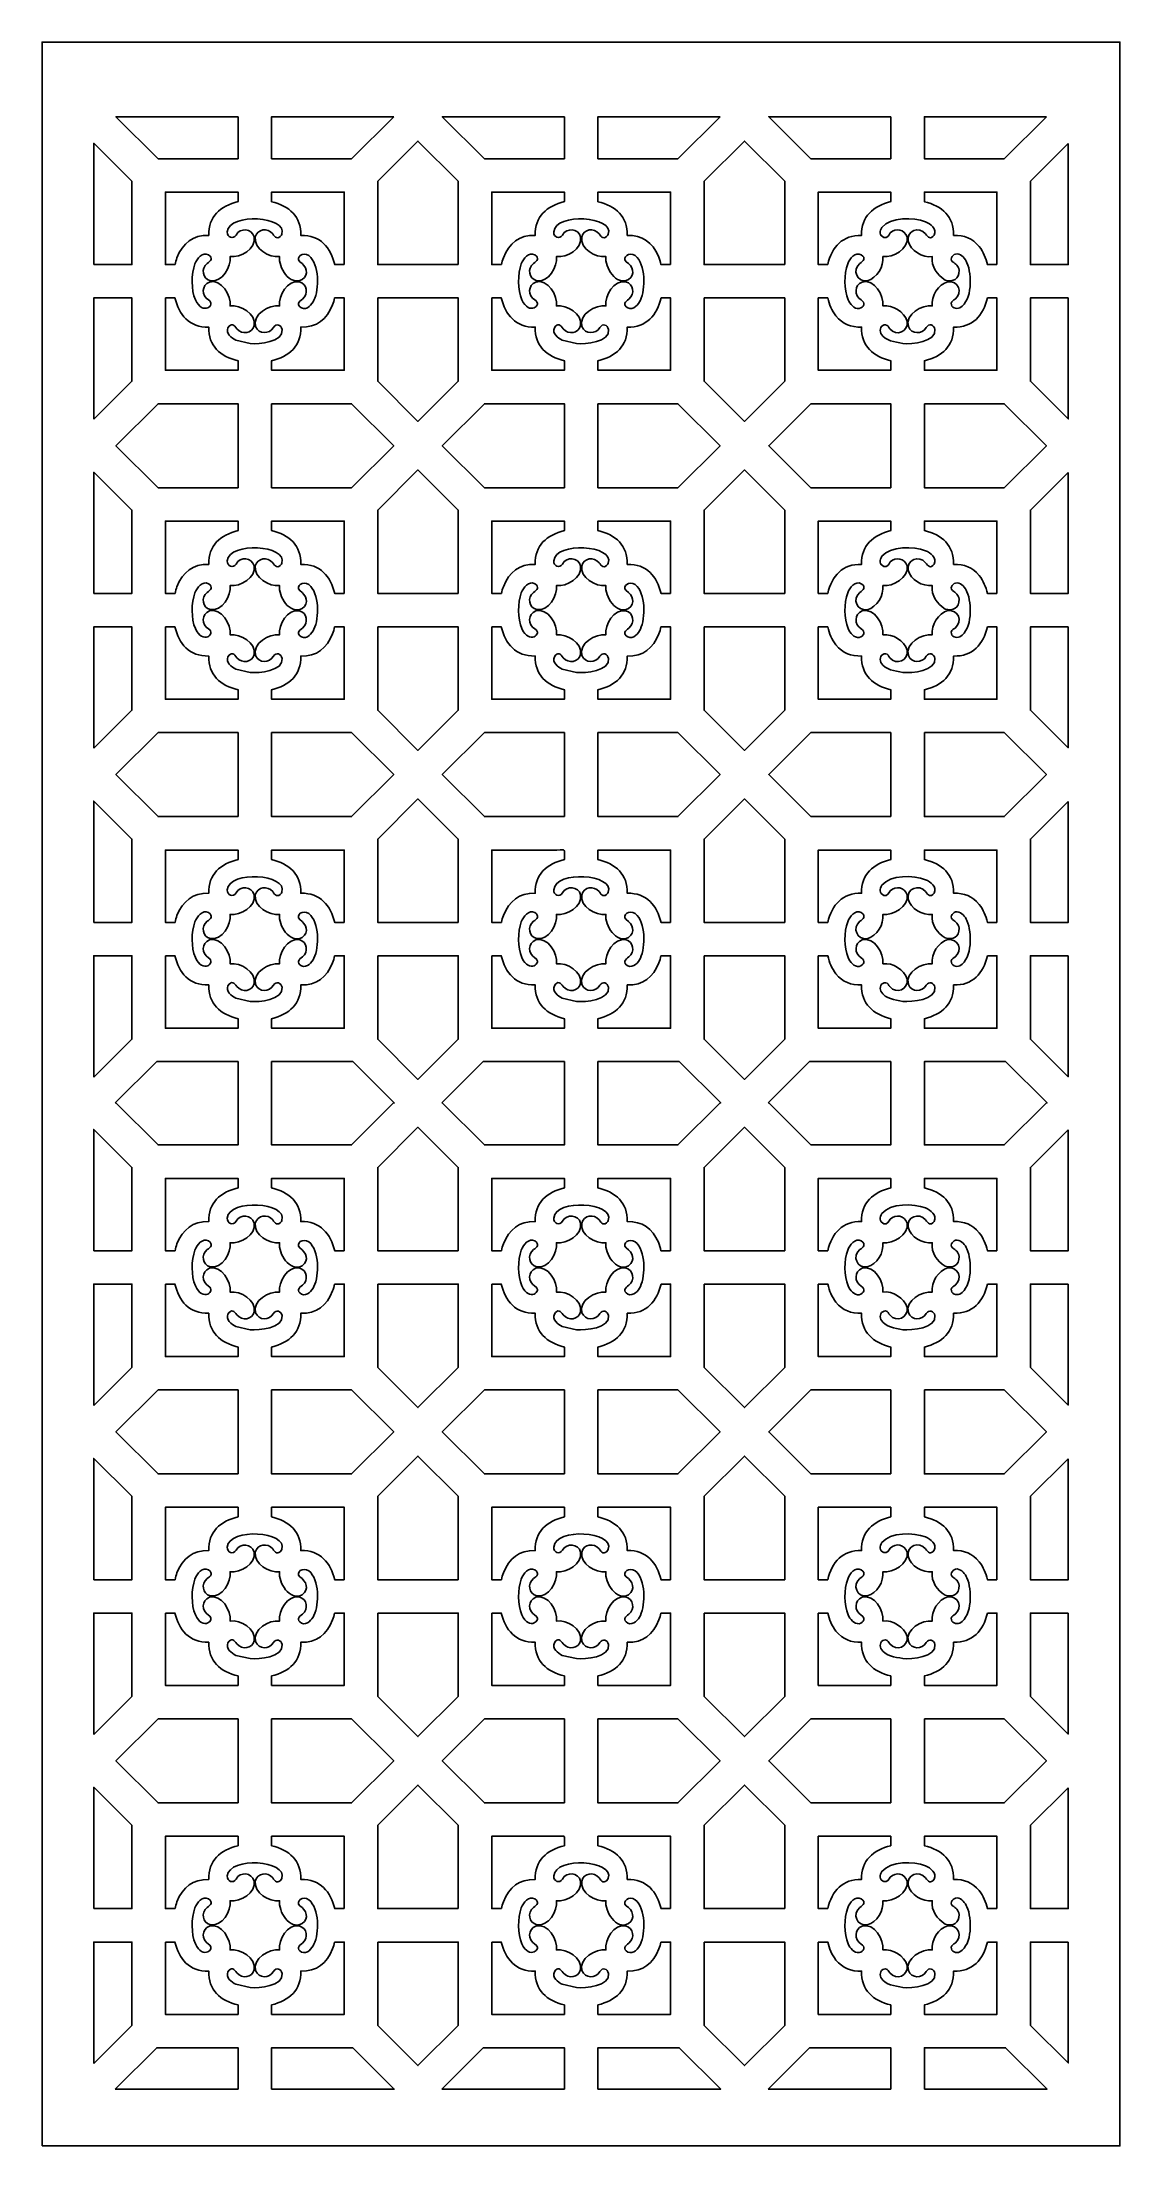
# Model space of a CAD drawing. Header units: centimetres. Extents: x -7.2 to -1.5, y -9 to 2.1.
import ezdxf

# ---------------------------------------------------------------- set-up
doc = ezdxf.new("R2010")
doc.units = ezdxf.units.CM
doc.header["$MEASUREMENT"] = 0
doc.layers.add('layer 1', color=7, linetype='Continuous')

msp = doc.modelspace()

# ---------------------------------------------------------------- linework, layer by layer
at = {"layer": 'layer 1', "color": 250}
for points, knots in [([(-7.16347, -9.00021), (-7.16347, -9.00021), (-7.16347, 2.05805), (-7.16347, 2.05805), (-7.16347, 2.05805), (-7.16347, 2.05805), (-1.49952, 2.05805), (-1.49952, 2.05805), (-1.49952, 2.05805), (-1.49952, 2.05805), (-1.49952, -9.00021), (-1.49952, -9.00021), (-1.49952, -9.00021), (-1.49952, -9.00021), (-7.16347, -9.00021), (-7.16347, -9.00021)], [0, 0, 0, 0, 0.2, 0.2, 0.2, 0.2, 0.4, 0.4, 0.4, 0.4, 0.6, 0.6, 0.6, 0.6, 1, 1, 1, 1]), ([(-6.13372, 1.66544), (-6.13372, 1.66544), (-6.7754, 1.66544), (-6.7754, 1.66544), (-6.7754, 1.66544), (-6.7754, 1.66544), (-6.554, 1.44473), (-6.554, 1.44473), (-6.554, 1.44473), (-6.554, 1.44473), (-6.13372, 1.44473), (-6.13372, 1.44473), (-6.13372, 1.44473), (-6.13372, 1.44473), (-6.13372, 1.66544), (-6.13372, 1.66544)], [0, 0, 0, 0, 0.2, 0.2, 0.2, 0.2, 0.4, 0.4, 0.4, 0.4, 0.6, 0.6, 0.6, 0.6, 1, 1, 1, 1]), ([(-5.31592, 1.66544), (-5.31592, 1.66544), (-5.9576, 1.66544), (-5.9576, 1.66544), (-5.9576, 1.66544), (-5.9576, 1.66544), (-5.9576, 1.44473), (-5.9576, 1.44473), (-5.9576, 1.44473), (-5.9576, 1.44473), (-5.53733, 1.44473), (-5.53733, 1.44473), (-5.53733, 1.44473), (-5.53733, 1.44473), (-5.31592, 1.66544), (-5.31592, 1.66544)], [0, 0, 0, 0, 0.2, 0.2, 0.2, 0.2, 0.4, 0.4, 0.4, 0.4, 0.6, 0.6, 0.6, 0.6, 1, 1, 1, 1]), ([(-4.41855, 1.66544), (-4.41855, 1.66544), (-5.06023, 1.66544), (-5.06023, 1.66544), (-5.06023, 1.66544), (-5.06023, 1.66544), (-4.83883, 1.44473), (-4.83883, 1.44473), (-4.83883, 1.44473), (-4.83883, 1.44473), (-4.41855, 1.44473), (-4.41855, 1.44473), (-4.41855, 1.44473), (-4.41855, 1.44473), (-4.41855, 1.66544), (-4.41855, 1.66544)], [0, 0, 0, 0, 0.2, 0.2, 0.2, 0.2, 0.4, 0.4, 0.4, 0.4, 0.6, 0.6, 0.6, 0.6, 1, 1, 1, 1]), ([(-3.60075, 1.66544), (-3.60075, 1.66544), (-4.24242, 1.66544), (-4.24242, 1.66544), (-4.24242, 1.66544), (-4.24242, 1.66544), (-4.24242, 1.44473), (-4.24242, 1.44473), (-4.24242, 1.44473), (-4.24242, 1.44473), (-3.82215, 1.44473), (-3.82215, 1.44473), (-3.82215, 1.44473), (-3.82215, 1.44473), (-3.60075, 1.66544), (-3.60075, 1.66544)], [0, 0, 0, 0, 0.2, 0.2, 0.2, 0.2, 0.4, 0.4, 0.4, 0.4, 0.6, 0.6, 0.6, 0.6, 1, 1, 1, 1]), ([(-2.70338, 1.66544), (-2.70338, 1.66544), (-3.34505, 1.66544), (-3.34505, 1.66544), (-3.34505, 1.66544), (-3.34505, 1.66544), (-3.12365, 1.44473), (-3.12365, 1.44473), (-3.12365, 1.44473), (-3.12365, 1.44473), (-2.70338, 1.44473), (-2.70338, 1.44473), (-2.70338, 1.44473), (-2.70338, 1.44473), (-2.70338, 1.66544), (-2.70338, 1.66544)], [0, 0, 0, 0, 0.2, 0.2, 0.2, 0.2, 0.4, 0.4, 0.4, 0.4, 0.6, 0.6, 0.6, 0.6, 1, 1, 1, 1]), ([(-1.88558, 1.66544), (-1.88558, 1.66544), (-2.52725, 1.66544), (-2.52725, 1.66544), (-2.52725, 1.66544), (-2.52725, 1.66544), (-2.52725, 1.44473), (-2.52725, 1.44473), (-2.52725, 1.44473), (-2.52725, 1.44473), (-2.10698, 1.44473), (-2.10698, 1.44473), (-2.10698, 1.44473), (-2.10698, 1.44473), (-1.88558, 1.66544), (-1.88558, 1.66544)], [0, 0, 0, 0, 0.2, 0.2, 0.2, 0.2, 0.4, 0.4, 0.4, 0.4, 0.6, 0.6, 0.6, 0.6, 1, 1, 1, 1]), ([(-6.89161, 0.88874), (-6.89161, 0.88874), (-6.69146, 0.88874), (-6.69146, 0.88874), (-6.69146, 0.88874), (-6.69146, 0.88874), (-6.69146, 1.32686), (-6.69146, 1.32686), (-6.69146, 1.32686), (-6.69146, 1.32686), (-6.89161, 1.52639), (-6.89161, 1.52639), (-6.89161, 1.52639), (-6.89161, 1.52639), (-6.89161, 0.88874), (-6.89161, 0.88874)], [0, 0, 0, 0, 0.2, 0.2, 0.2, 0.2, 0.4, 0.4, 0.4, 0.4, 0.6, 0.6, 0.6, 0.6, 1, 1, 1, 1]), ([(-4.97628, 0.88874), (-4.97628, 0.88874), (-5.39987, 0.88874), (-5.39987, 0.88874), (-5.39987, 0.88874), (-5.39987, 0.88874), (-5.39987, 1.32686), (-5.39987, 1.32686), (-5.39987, 1.32686), (-5.39987, 1.32686), (-5.18808, 1.53799), (-5.18808, 1.53799), (-5.18808, 1.53799), (-5.18808, 1.53799), (-4.97628, 1.32686), (-4.97628, 1.32686), (-4.97628, 1.32686), (-4.97628, 1.32686), (-4.97628, 0.88874), (-4.97628, 0.88874)], [0, 0, 0, 0, 0.16666667, 0.16666667, 0.16666667, 0.16666667, 0.33333333, 0.33333333, 0.33333333, 0.33333333, 0.5, 0.5, 0.5, 0.5, 0.66666667, 0.66666667, 0.66666667, 0.66666667, 1, 1, 1, 1]), ([(-3.26111, 0.88874), (-3.26111, 0.88874), (-3.68469, 0.88874), (-3.68469, 0.88874), (-3.68469, 0.88874), (-3.68469, 0.88874), (-3.68469, 1.32686), (-3.68469, 1.32686), (-3.68469, 1.32686), (-3.68469, 1.32686), (-3.4729, 1.53799), (-3.4729, 1.53799), (-3.4729, 1.53799), (-3.4729, 1.53799), (-3.26111, 1.32686), (-3.26111, 1.32686), (-3.26111, 1.32686), (-3.26111, 1.32686), (-3.26111, 0.88874), (-3.26111, 0.88874)], [0, 0, 0, 0, 0.16666667, 0.16666667, 0.16666667, 0.16666667, 0.33333333, 0.33333333, 0.33333333, 0.33333333, 0.5, 0.5, 0.5, 0.5, 0.66666667, 0.66666667, 0.66666667, 0.66666667, 1, 1, 1, 1]), ([(-1.77138, 1.52438), (-1.77138, 1.52438), (-1.96952, 1.32686), (-1.96952, 1.32686), (-1.96952, 1.32686), (-1.96952, 1.32686), (-1.96952, 0.88874), (-1.96952, 0.88874), (-1.96952, 0.88874), (-1.96952, 0.88874), (-1.77138, 0.88874), (-1.77138, 0.88874), (-1.77138, 0.88874), (-1.77138, 0.88874), (-1.77138, 1.52438), (-1.77138, 1.52438)], [0, 0, 0, 0, 0.2, 0.2, 0.2, 0.2, 0.4, 0.4, 0.4, 0.4, 0.6, 0.6, 0.6, 0.6, 1, 1, 1, 1]), ([(-6.46496, 0.88874), (-6.46496, 0.88874), (-6.51533, 0.88874), (-6.51533, 0.88874), (-6.51533, 0.88874), (-6.51533, 0.88874), (-6.51533, 1.26916), (-6.51533, 1.26916), (-6.51533, 1.26916), (-6.51533, 1.26916), (-6.13372, 1.26916), (-6.13372, 1.26916), (-6.13372, 1.26916), (-6.13372, 1.26916), (-6.13372, 1.21926), (-6.13372, 1.21926), (-6.13372, 1.21926), (-6.22614, 1.19678), (-6.29088, 1.1411), (-6.28733, 1.04184), (-6.28733, 1.04184), (-6.3712, 1.04484), (-6.42457, 1.00079), (-6.45468, 0.9245), (-6.45468, 0.9245), (-6.45866, 0.91324), (-6.46209, 0.90124), (-6.46496, 0.88874)], [0, 0, 0, 0, 0.125, 0.125, 0.125, 0.125, 0.25, 0.25, 0.25, 0.25, 0.375, 0.375, 0.375, 0.375, 0.5, 0.5, 0.5, 0.5, 0.625, 0.625, 0.625, 0.625, 0.75, 0.75, 0.75, 0.75, 1, 1, 1, 1]), ([(-5.57599, 0.88874), (-5.57599, 0.88874), (-5.6259, 0.88874), (-5.6259, 0.88874), (-5.6259, 0.88874), (-5.64634, 0.9752), (-5.70117, 1.04552), (-5.80405, 1.04184), (-5.80405, 1.04184), (-5.80049, 1.14086), (-5.86507, 1.19725), (-5.9576, 1.21916), (-5.9576, 1.21916), (-5.9576, 1.21916), (-5.9576, 1.26916), (-5.9576, 1.26916), (-5.9576, 1.26916), (-5.9576, 1.26916), (-5.57599, 1.26916), (-5.57599, 1.26916), (-5.57599, 1.26916), (-5.57599, 1.26916), (-5.57599, 0.88874), (-5.57599, 0.88874)], [0, 0, 0, 0, 0.14285714, 0.14285714, 0.14285714, 0.14285714, 0.28571429, 0.28571429, 0.28571429, 0.28571429, 0.42857143, 0.42857143, 0.42857143, 0.42857143, 0.57142857, 0.57142857, 0.57142857, 0.57142857, 0.71428571, 0.71428571, 0.71428571, 0.71428571, 1, 1, 1, 1]), ([(-4.74978, 0.88874), (-4.74978, 0.88874), (-4.80016, 0.88874), (-4.80016, 0.88874), (-4.80016, 0.88874), (-4.80016, 0.88874), (-4.80016, 1.26916), (-4.80016, 1.26916), (-4.80016, 1.26916), (-4.80016, 1.26916), (-4.41855, 1.26916), (-4.41855, 1.26916), (-4.41855, 1.26916), (-4.41855, 1.26916), (-4.41855, 1.21926), (-4.41855, 1.21926), (-4.41855, 1.21926), (-4.51097, 1.19678), (-4.57571, 1.1411), (-4.57216, 1.04184), (-4.57216, 1.04184), (-4.65603, 1.04484), (-4.7094, 1.00079), (-4.73951, 0.9245), (-4.73951, 0.9245), (-4.74349, 0.91324), (-4.74692, 0.90124), (-4.74978, 0.88874)], [0, 0, 0, 0, 0.125, 0.125, 0.125, 0.125, 0.25, 0.25, 0.25, 0.25, 0.375, 0.375, 0.375, 0.375, 0.5, 0.5, 0.5, 0.5, 0.625, 0.625, 0.625, 0.625, 0.75, 0.75, 0.75, 0.75, 1, 1, 1, 1]), ([(-3.86082, 0.88874), (-3.86082, 0.88874), (-3.91112, 0.88874), (-3.91112, 0.88874), (-3.91112, 0.88874), (-3.91476, 0.9041), (-3.91941, 0.91911), (-3.92509, 0.93353), (-3.92509, 0.93353), (-3.95673, 1.00544), (-4.00943, 1.04468), (-4.08888, 1.04184), (-4.08888, 1.04184), (-4.08531, 1.14086), (-4.1499, 1.19725), (-4.24242, 1.21916), (-4.24242, 1.21916), (-4.24242, 1.21916), (-4.24242, 1.26916), (-4.24242, 1.26916), (-4.24242, 1.26916), (-4.24242, 1.26916), (-3.86082, 1.26916), (-3.86082, 1.26916), (-3.86082, 1.26916), (-3.86082, 1.26916), (-3.86082, 0.88874), (-3.86082, 0.88874)], [0, 0, 0, 0, 0.125, 0.125, 0.125, 0.125, 0.25, 0.25, 0.25, 0.25, 0.375, 0.375, 0.375, 0.375, 0.5, 0.5, 0.5, 0.5, 0.625, 0.625, 0.625, 0.625, 0.75, 0.75, 0.75, 0.75, 1, 1, 1, 1]), ([(-3.03497, 0.88874), (-3.03497, 0.88874), (-3.08498, 0.88874), (-3.08498, 0.88874), (-3.08498, 0.88874), (-3.08498, 0.88874), (-3.08498, 1.26916), (-3.08498, 1.26916), (-3.08498, 1.26916), (-3.08498, 1.26916), (-2.70338, 1.26916), (-2.70338, 1.26916), (-2.70338, 1.26916), (-2.70338, 1.26916), (-2.70338, 1.21926), (-2.70338, 1.21926), (-2.70338, 1.21926), (-2.79581, 1.19678), (-2.86053, 1.14109), (-2.85699, 1.04184), (-2.85699, 1.04184), (-2.95654, 1.0454), (-3.01265, 0.98095), (-3.03497, 0.88874)], [0, 0, 0, 0, 0.14285714, 0.14285714, 0.14285714, 0.14285714, 0.28571429, 0.28571429, 0.28571429, 0.28571429, 0.42857143, 0.42857143, 0.42857143, 0.42857143, 0.57142857, 0.57142857, 0.57142857, 0.57142857, 0.71428571, 0.71428571, 0.71428571, 0.71428571, 1, 1, 1, 1]), ([(-2.14564, 0.88874), (-2.14564, 0.88874), (-2.19573, 0.88874), (-2.19573, 0.88874), (-2.19573, 0.88874), (-2.20435, 0.92392), (-2.21703, 0.95442), (-2.23876, 0.98337), (-2.23876, 0.98337), (-2.27489, 1.02639), (-2.31805, 1.04383), (-2.37371, 1.04184), (-2.37371, 1.04184), (-2.37014, 1.14086), (-2.43474, 1.19726), (-2.52725, 1.21916), (-2.52725, 1.21916), (-2.52725, 1.21916), (-2.52725, 1.26916), (-2.52725, 1.26916), (-2.52725, 1.26916), (-2.52725, 1.26916), (-2.14564, 1.26916), (-2.14564, 1.26916), (-2.14564, 1.26916), (-2.14564, 1.26916), (-2.14564, 0.88874), (-2.14564, 0.88874)], [0, 0, 0, 0, 0.125, 0.125, 0.125, 0.125, 0.25, 0.25, 0.25, 0.25, 0.375, 0.375, 0.375, 0.375, 0.5, 0.5, 0.5, 0.5, 0.625, 0.625, 0.625, 0.625, 0.75, 0.75, 0.75, 0.75, 1, 1, 1, 1]), ([(-6.36032, 0.89221), (-6.37977, 0.83937), (-6.38078, 0.75577), (-6.35791, 0.70385), (-6.35791, 0.70385), (-6.32011, 0.61807), (-6.24555, 0.67636), (-6.28901, 0.70274), (-6.28901, 0.70274), (-6.32622, 0.72533), (-6.32657, 0.77954), (-6.28446, 0.79673), (-6.28446, 0.79673), (-6.22022, 0.81492), (-6.16875, 0.72518), (-6.17552, 0.67152), (-6.17552, 0.67152), (-6.12251, 0.67821), (-6.0379, 0.62989), (-6.04845, 0.56812), (-6.04845, 0.56812), (-6.06045, 0.52603), (-6.11199, 0.51838), (-6.13974, 0.55122), (-6.13974, 0.55122), (-6.15312, 0.57085), (-6.16995, 0.58476), (-6.18676, 0.55613), (-6.18676, 0.55613), (-6.20008, 0.52731), (-6.1681, 0.5019), (-6.14589, 0.49099), (-6.14589, 0.49099), (-6.14589, 0.49099), (-6.06984, 0.47365), (-6.06984, 0.47365), (-6.06984, 0.47365), (-6.02517, 0.46899), (-5.89355, 0.48106), (-5.90173, 0.5477), (-5.90173, 0.5477), (-5.90753, 0.57263), (-5.93345, 0.58092), (-5.94717, 0.5584), (-5.94717, 0.5584), (-5.96988, 0.52113), (-6.02435, 0.52121), (-6.04146, 0.56294), (-6.04146, 0.56294), (-6.0597, 0.62684), (-5.96959, 0.67848), (-5.91586, 0.67152), (-5.91586, 0.67152), (-5.92259, 0.72556), (-5.87405, 0.8087), (-5.81214, 0.79821), (-5.81214, 0.79821), (-5.7699, 0.78625), (-5.76223, 0.73484), (-5.79518, 0.70719), (-5.79518, 0.70719), (-5.81488, 0.69386), (-5.82881, 0.6771), (-5.80011, 0.66033), (-5.80011, 0.66033), (-5.7715, 0.6472), (-5.74496, 0.67922), (-5.73476, 0.70107), (-5.73476, 0.70107), (-5.70742, 0.75962), (-5.70556, 0.88967), (-5.76175, 0.93547), (-5.76175, 0.93547), (-5.79346, 0.95699), (-5.83377, 0.92772), (-5.8092, 0.9038), (-5.8092, 0.9038), (-5.7749, 0.8805), (-5.75709, 0.83808), (-5.79734, 0.80973), (-5.79734, 0.80973), (-5.86271, 0.77398), (-5.92262, 0.87543), (-5.91586, 0.93038), (-5.91586, 0.93038), (-5.97009, 0.92375), (-6.05345, 0.97198), (-6.04294, 1.03378), (-6.04294, 1.03378), (-6.03093, 1.07588), (-5.97936, 1.08354), (-5.95164, 1.05068), (-5.95164, 1.05068), (-5.93893, 1.03201), (-5.92473, 1.01755), (-5.90613, 1.04321), (-5.90613, 1.04321), (-5.90613, 1.04321), (-5.90338, 1.04848), (-5.90338, 1.04848), (-5.90338, 1.04848), (-5.87085, 1.14282), (-6.18051, 1.1638), (-6.19008, 1.06044), (-6.19008, 1.06044), (-6.18964, 1.03141), (-6.16085, 1.01915), (-6.14421, 1.04351), (-6.14421, 1.04351), (-6.12208, 1.08464), (-6.06117, 1.07844), (-6.04845, 1.03378), (-6.04845, 1.03378), (-6.03788, 0.97186), (-6.12218, 0.92382), (-6.17552, 0.93038), (-6.17552, 0.93038), (-6.16862, 0.87639), (-6.21744, 0.79324), (-6.27925, 0.8037), (-6.27925, 0.8037), (-6.32148, 0.81568), (-6.32916, 0.86707), (-6.2962, 0.89471), (-6.2962, 0.89471), (-6.27748, 0.90739), (-6.26296, 0.92154), (-6.28871, 0.94008), (-6.28871, 0.94008), (-6.32198, 0.95739), (-6.34941, 0.91964), (-6.36032, 0.89221)], [0, 0, 0, 0, 0.02941176, 0.02941176, 0.02941176, 0.02941176, 0.05882353, 0.05882353, 0.05882353, 0.05882353, 0.08823529, 0.08823529, 0.08823529, 0.08823529, 0.11764706, 0.11764706, 0.11764706, 0.11764706, 0.14705882, 0.14705882, 0.14705882, 0.14705882, 0.17647059, 0.17647059, 0.17647059, 0.17647059, 0.20588235, 0.20588235, 0.20588235, 0.20588235, 0.23529412, 0.23529412, 0.23529412, 0.23529412, 0.26470588, 0.26470588, 0.26470588, 0.26470588, 0.29411765, 0.29411765, 0.29411765, 0.29411765, 0.32352941, 0.32352941, 0.32352941, 0.32352941, 0.35294118, 0.35294118, 0.35294118, 0.35294118, 0.38235294, 0.38235294, 0.38235294, 0.38235294, 0.41176471, 0.41176471, 0.41176471, 0.41176471, 0.44117647, 0.44117647, 0.44117647, 0.44117647, 0.47058824, 0.47058824, 0.47058824, 0.47058824, 0.5, 0.5, 0.5, 0.5, 0.52941176, 0.52941176, 0.52941176, 0.52941176, 0.55882353, 0.55882353, 0.55882353, 0.55882353, 0.58823529, 0.58823529, 0.58823529, 0.58823529, 0.61764706, 0.61764706, 0.61764706, 0.61764706, 0.64705882, 0.64705882, 0.64705882, 0.64705882, 0.67647059, 0.67647059, 0.67647059, 0.67647059, 0.70588235, 0.70588235, 0.70588235, 0.70588235, 0.73529412, 0.73529412, 0.73529412, 0.73529412, 0.76470588, 0.76470588, 0.76470588, 0.76470588, 0.79411765, 0.79411765, 0.79411765, 0.79411765, 0.82352941, 0.82352941, 0.82352941, 0.82352941, 0.85294118, 0.85294118, 0.85294118, 0.85294118, 0.88235294, 0.88235294, 0.88235294, 0.88235294, 0.91176471, 0.91176471, 0.91176471, 0.91176471, 0.94117647, 0.94117647, 0.94117647, 0.94117647, 1, 1, 1, 1]), ([(-4.64514, 0.89221), (-4.66459, 0.83937), (-4.6656, 0.75577), (-4.64273, 0.70385), (-4.64273, 0.70385), (-4.60494, 0.61807), (-4.53038, 0.67636), (-4.57384, 0.70274), (-4.57384, 0.70274), (-4.61104, 0.72533), (-4.6114, 0.77954), (-4.56929, 0.79673), (-4.56929, 0.79673), (-4.50505, 0.81492), (-4.45358, 0.72518), (-4.46035, 0.67152), (-4.46035, 0.67152), (-4.40734, 0.67821), (-4.32273, 0.62989), (-4.33327, 0.56812), (-4.33327, 0.56812), (-4.34527, 0.52603), (-4.39682, 0.51838), (-4.42457, 0.55122), (-4.42457, 0.55122), (-4.43794, 0.57085), (-4.45478, 0.58476), (-4.47158, 0.55613), (-4.47158, 0.55613), (-4.4849, 0.52731), (-4.45293, 0.5019), (-4.43071, 0.49099), (-4.43071, 0.49099), (-4.43071, 0.49099), (-4.35467, 0.47365), (-4.35467, 0.47365), (-4.35467, 0.47365), (-4.31, 0.46899), (-4.17838, 0.48106), (-4.18656, 0.5477), (-4.18656, 0.5477), (-4.19236, 0.57263), (-4.21827, 0.58092), (-4.232, 0.5584), (-4.232, 0.5584), (-4.25471, 0.52113), (-4.30918, 0.52121), (-4.32629, 0.56294), (-4.32629, 0.56294), (-4.34453, 0.62684), (-4.25441, 0.67848), (-4.20069, 0.67152), (-4.20069, 0.67152), (-4.20742, 0.72556), (-4.15887, 0.8087), (-4.09696, 0.79821), (-4.09696, 0.79821), (-4.05473, 0.78625), (-4.04705, 0.73484), (-4.08001, 0.70719), (-4.08001, 0.70719), (-4.0997, 0.69386), (-4.11364, 0.6771), (-4.08493, 0.66033), (-4.08493, 0.66033), (-4.05632, 0.6472), (-4.02978, 0.67922), (-4.01959, 0.70107), (-4.01959, 0.70107), (-3.99225, 0.75962), (-3.99038, 0.88967), (-4.04657, 0.93547), (-4.04657, 0.93547), (-4.07829, 0.95699), (-4.1186, 0.92772), (-4.09403, 0.9038), (-4.09403, 0.9038), (-4.05973, 0.8805), (-4.04192, 0.83808), (-4.08216, 0.80973), (-4.08216, 0.80973), (-4.14754, 0.77398), (-4.20745, 0.87543), (-4.20069, 0.93038), (-4.20069, 0.93038), (-4.25492, 0.92375), (-4.33828, 0.97198), (-4.32776, 1.03378), (-4.32776, 1.03378), (-4.31576, 1.07588), (-4.26418, 1.08354), (-4.23647, 1.05068), (-4.23647, 1.05068), (-4.22375, 1.03201), (-4.20956, 1.01755), (-4.19096, 1.04321), (-4.19096, 1.04321), (-4.19096, 1.04321), (-4.18821, 1.04848), (-4.18821, 1.04848), (-4.18821, 1.04848), (-4.15568, 1.14282), (-4.46534, 1.1638), (-4.47491, 1.06044), (-4.47491, 1.06044), (-4.47447, 1.03141), (-4.44568, 1.01915), (-4.42904, 1.04351), (-4.42904, 1.04351), (-4.40691, 1.08464), (-4.346, 1.07844), (-4.33327, 1.03378), (-4.33327, 1.03378), (-4.32271, 0.97186), (-4.40701, 0.92382), (-4.46035, 0.93038), (-4.46035, 0.93038), (-4.45345, 0.87639), (-4.50226, 0.79324), (-4.56408, 0.8037), (-4.56408, 0.8037), (-4.6063, 0.81568), (-4.61399, 0.86707), (-4.58103, 0.89471), (-4.58103, 0.89471), (-4.5623, 0.90739), (-4.54779, 0.92154), (-4.57353, 0.94008), (-4.57353, 0.94008), (-4.6068, 0.95739), (-4.63423, 0.91964), (-4.64514, 0.89221)], [0, 0, 0, 0, 0.02941176, 0.02941176, 0.02941176, 0.02941176, 0.05882353, 0.05882353, 0.05882353, 0.05882353, 0.08823529, 0.08823529, 0.08823529, 0.08823529, 0.11764706, 0.11764706, 0.11764706, 0.11764706, 0.14705882, 0.14705882, 0.14705882, 0.14705882, 0.17647059, 0.17647059, 0.17647059, 0.17647059, 0.20588235, 0.20588235, 0.20588235, 0.20588235, 0.23529412, 0.23529412, 0.23529412, 0.23529412, 0.26470588, 0.26470588, 0.26470588, 0.26470588, 0.29411765, 0.29411765, 0.29411765, 0.29411765, 0.32352941, 0.32352941, 0.32352941, 0.32352941, 0.35294118, 0.35294118, 0.35294118, 0.35294118, 0.38235294, 0.38235294, 0.38235294, 0.38235294, 0.41176471, 0.41176471, 0.41176471, 0.41176471, 0.44117647, 0.44117647, 0.44117647, 0.44117647, 0.47058824, 0.47058824, 0.47058824, 0.47058824, 0.5, 0.5, 0.5, 0.5, 0.52941176, 0.52941176, 0.52941176, 0.52941176, 0.55882353, 0.55882353, 0.55882353, 0.55882353, 0.58823529, 0.58823529, 0.58823529, 0.58823529, 0.61764706, 0.61764706, 0.61764706, 0.61764706, 0.64705882, 0.64705882, 0.64705882, 0.64705882, 0.67647059, 0.67647059, 0.67647059, 0.67647059, 0.70588235, 0.70588235, 0.70588235, 0.70588235, 0.73529412, 0.73529412, 0.73529412, 0.73529412, 0.76470588, 0.76470588, 0.76470588, 0.76470588, 0.79411765, 0.79411765, 0.79411765, 0.79411765, 0.82352941, 0.82352941, 0.82352941, 0.82352941, 0.85294118, 0.85294118, 0.85294118, 0.85294118, 0.88235294, 0.88235294, 0.88235294, 0.88235294, 0.91176471, 0.91176471, 0.91176471, 0.91176471, 0.94117647, 0.94117647, 0.94117647, 0.94117647, 1, 1, 1, 1]), ([(-2.92997, 0.89221), (-2.94988, 0.83812), (-2.95029, 0.75692), (-2.92756, 0.70385), (-2.92756, 0.70385), (-2.91741, 0.68184), (-2.8966, 0.6541), (-2.8694, 0.65744), (-2.8694, 0.65744), (-2.84437, 0.66322), (-2.83576, 0.68879), (-2.85866, 0.70274), (-2.85866, 0.70274), (-2.89619, 0.72561), (-2.89623, 0.77954), (-2.85411, 0.79673), (-2.85411, 0.79673), (-2.78989, 0.81492), (-2.73841, 0.72519), (-2.74518, 0.67152), (-2.74518, 0.67152), (-2.69469, 0.67789), (-2.63093, 0.6405), (-2.61771, 0.59009), (-2.61771, 0.59009), (-2.61077, 0.53479), (-2.67422, 0.50959), (-2.70939, 0.55122), (-2.70939, 0.55122), (-2.71544, 0.5601), (-2.71873, 0.56995), (-2.7305, 0.57201), (-2.7305, 0.57201), (-2.75559, 0.57336), (-2.76421, 0.54627), (-2.75576, 0.52672), (-2.75576, 0.52672), (-2.72945, 0.48428), (-2.68442, 0.48389), (-2.6395, 0.47365), (-2.6395, 0.47365), (-2.59336, 0.46884), (-2.46334, 0.48216), (-2.47138, 0.5477), (-2.47138, 0.5477), (-2.47719, 0.57264), (-2.50283, 0.58122), (-2.51682, 0.5584), (-2.51682, 0.5584), (-2.53986, 0.52083), (-2.59401, 0.52122), (-2.61111, 0.56294), (-2.61111, 0.56294), (-2.62935, 0.62684), (-2.53925, 0.67848), (-2.48551, 0.67152), (-2.48551, 0.67152), (-2.49186, 0.72253), (-2.45454, 0.78539), (-2.40382, 0.79859), (-2.40382, 0.79859), (-2.34837, 0.8055), (-2.32305, 0.74225), (-2.36483, 0.70719), (-2.36483, 0.70719), (-2.37373, 0.70117), (-2.38362, 0.69789), (-2.38569, 0.68616), (-2.38569, 0.68616), (-2.38703, 0.66115), (-2.35987, 0.65255), (-2.34025, 0.66098), (-2.34025, 0.66098), (-2.27456, 0.70148), (-2.27597, 0.83462), (-2.30313, 0.89806), (-2.30313, 0.89806), (-2.31267, 0.91876), (-2.33035, 0.94262), (-2.35504, 0.94489), (-2.35504, 0.94489), (-2.37619, 0.94456), (-2.39694, 0.92141), (-2.37885, 0.9038), (-2.37885, 0.9038), (-2.36051, 0.89133), (-2.34846, 0.88303), (-2.34468, 0.85864), (-2.34468, 0.85864), (-2.34313, 0.81173), (-2.37733, 0.79509), (-2.41784, 0.80695), (-2.41784, 0.80695), (-2.45951, 0.83634), (-2.49231, 0.87514), (-2.48551, 0.93038), (-2.48551, 0.93038), (-2.5367, 0.92412), (-2.59974, 0.9612), (-2.61298, 1.01181), (-2.61298, 1.01181), (-2.61989, 1.06711), (-2.55643, 1.09235), (-2.52129, 1.05068), (-2.52129, 1.05068), (-2.50858, 1.03202), (-2.49439, 1.01754), (-2.47579, 1.04321), (-2.47579, 1.04321), (-2.45893, 1.07546), (-2.49507, 1.10246), (-2.52081, 1.11341), (-2.52081, 1.11341), (-2.58374, 1.13823), (-2.70515, 1.1391), (-2.75028, 1.08402), (-2.75028, 1.08402), (-2.76321, 1.06508), (-2.76461, 1.04098), (-2.7395, 1.031), (-2.7395, 1.031), (-2.71992, 1.02543), (-2.71575, 1.04315), (-2.70614, 1.05454), (-2.70614, 1.05454), (-2.67691, 1.08287), (-2.62955, 1.07398), (-2.6181, 1.03378), (-2.6181, 1.03378), (-2.60753, 0.97185), (-2.69185, 0.92382), (-2.74518, 0.93038), (-2.74518, 0.93038), (-2.73867, 0.87946), (-2.77631, 0.81647), (-2.82687, 0.80331), (-2.82687, 0.80331), (-2.88235, 0.79642), (-2.90764, 0.85967), (-2.86585, 0.89471), (-2.86585, 0.89471), (-2.84713, 0.90739), (-2.83261, 0.92154), (-2.85836, 0.94008), (-2.85836, 0.94008), (-2.8916, 0.95736), (-2.91913, 0.91946), (-2.92997, 0.89221)], [0, 0, 0, 0, 0.02631579, 0.02631579, 0.02631579, 0.02631579, 0.05263158, 0.05263158, 0.05263158, 0.05263158, 0.07894737, 0.07894737, 0.07894737, 0.07894737, 0.10526316, 0.10526316, 0.10526316, 0.10526316, 0.13157895, 0.13157895, 0.13157895, 0.13157895, 0.15789474, 0.15789474, 0.15789474, 0.15789474, 0.18421053, 0.18421053, 0.18421053, 0.18421053, 0.21052632, 0.21052632, 0.21052632, 0.21052632, 0.23684211, 0.23684211, 0.23684211, 0.23684211, 0.26315789, 0.26315789, 0.26315789, 0.26315789, 0.28947368, 0.28947368, 0.28947368, 0.28947368, 0.31578947, 0.31578947, 0.31578947, 0.31578947, 0.34210526, 0.34210526, 0.34210526, 0.34210526, 0.36842105, 0.36842105, 0.36842105, 0.36842105, 0.39473684, 0.39473684, 0.39473684, 0.39473684, 0.42105263, 0.42105263, 0.42105263, 0.42105263, 0.44736842, 0.44736842, 0.44736842, 0.44736842, 0.47368421, 0.47368421, 0.47368421, 0.47368421, 0.5, 0.5, 0.5, 0.5, 0.52631579, 0.52631579, 0.52631579, 0.52631579, 0.55263158, 0.55263158, 0.55263158, 0.55263158, 0.57894737, 0.57894737, 0.57894737, 0.57894737, 0.60526316, 0.60526316, 0.60526316, 0.60526316, 0.63157895, 0.63157895, 0.63157895, 0.63157895, 0.65789474, 0.65789474, 0.65789474, 0.65789474, 0.68421053, 0.68421053, 0.68421053, 0.68421053, 0.71052632, 0.71052632, 0.71052632, 0.71052632, 0.73684211, 0.73684211, 0.73684211, 0.73684211, 0.76315789, 0.76315789, 0.76315789, 0.76315789, 0.78947368, 0.78947368, 0.78947368, 0.78947368, 0.81578947, 0.81578947, 0.81578947, 0.81578947, 0.84210526, 0.84210526, 0.84210526, 0.84210526, 0.86842105, 0.86842105, 0.86842105, 0.86842105, 0.89473684, 0.89473684, 0.89473684, 0.89473684, 0.92105263, 0.92105263, 0.92105263, 0.92105263, 0.94736842, 0.94736842, 0.94736842, 0.94736842, 1, 1, 1, 1]), ([(-6.89161, 0.07551), (-6.89161, 0.07551), (-6.69146, 0.27504), (-6.69146, 0.27504), (-6.69146, 0.27504), (-6.69146, 0.27504), (-6.69146, 0.71316), (-6.69146, 0.71316), (-6.69146, 0.71316), (-6.69146, 0.71316), (-6.89161, 0.71316), (-6.89161, 0.71316), (-6.89161, 0.71316), (-6.89161, 0.71316), (-6.89161, 0.07551), (-6.89161, 0.07551)], [0, 0, 0, 0, 0.2, 0.2, 0.2, 0.2, 0.4, 0.4, 0.4, 0.4, 0.6, 0.6, 0.6, 0.6, 1, 1, 1, 1]), ([(-6.51533, 0.71316), (-6.51533, 0.71316), (-6.4654, 0.71316), (-6.4654, 0.71316), (-6.4654, 0.71316), (-6.44497, 0.62677), (-6.39026, 0.5564), (-6.28733, 0.56007), (-6.28733, 0.56007), (-6.29088, 0.461), (-6.2263, 0.40465), (-6.13372, 0.38273), (-6.13372, 0.38273), (-6.13372, 0.38273), (-6.13372, 0.33274), (-6.13372, 0.33274), (-6.13372, 0.33274), (-6.13372, 0.33274), (-6.51533, 0.33274), (-6.51533, 0.33274), (-6.51533, 0.33274), (-6.51533, 0.33274), (-6.51533, 0.71316), (-6.51533, 0.71316)], [0, 0, 0, 0, 0.14285714, 0.14285714, 0.14285714, 0.14285714, 0.28571429, 0.28571429, 0.28571429, 0.28571429, 0.42857143, 0.42857143, 0.42857143, 0.42857143, 0.57142857, 0.57142857, 0.57142857, 0.57142857, 0.71428571, 0.71428571, 0.71428571, 0.71428571, 1, 1, 1, 1]), ([(-5.62641, 0.71316), (-5.62641, 0.71316), (-5.57599, 0.71316), (-5.57599, 0.71316), (-5.57599, 0.71316), (-5.57599, 0.71316), (-5.57599, 0.33274), (-5.57599, 0.33274), (-5.57599, 0.33274), (-5.57599, 0.33274), (-5.9576, 0.33274), (-5.9576, 0.33274), (-5.9576, 0.33274), (-5.9576, 0.33274), (-5.9576, 0.38266), (-5.9576, 0.38266), (-5.9576, 0.38266), (-5.86512, 0.40517), (-5.80047, 0.46073), (-5.80405, 0.56007), (-5.80405, 0.56007), (-5.72032, 0.55709), (-5.66697, 0.60095), (-5.63682, 0.6771), (-5.63682, 0.6771), (-5.63279, 0.68847), (-5.62931, 0.70057), (-5.62641, 0.71316)], [0, 0, 0, 0, 0.125, 0.125, 0.125, 0.125, 0.25, 0.25, 0.25, 0.25, 0.375, 0.375, 0.375, 0.375, 0.5, 0.5, 0.5, 0.5, 0.625, 0.625, 0.625, 0.625, 0.75, 0.75, 0.75, 0.75, 1, 1, 1, 1]), ([(-5.39987, 0.71316), (-5.39987, 0.71316), (-4.97628, 0.71316), (-4.97628, 0.71316), (-4.97628, 0.71316), (-4.97628, 0.71316), (-4.97628, 0.27504), (-4.97628, 0.27504), (-4.97628, 0.27504), (-4.97628, 0.27504), (-5.18808, 0.06391), (-5.18808, 0.06391), (-5.18808, 0.06391), (-5.18808, 0.06391), (-5.39987, 0.27504), (-5.39987, 0.27504), (-5.39987, 0.27504), (-5.39987, 0.27504), (-5.39987, 0.71316), (-5.39987, 0.71316)], [0, 0, 0, 0, 0.16666667, 0.16666667, 0.16666667, 0.16666667, 0.33333333, 0.33333333, 0.33333333, 0.33333333, 0.5, 0.5, 0.5, 0.5, 0.66666667, 0.66666667, 0.66666667, 0.66666667, 1, 1, 1, 1]), ([(-4.80016, 0.71316), (-4.80016, 0.71316), (-4.75023, 0.71316), (-4.75023, 0.71316), (-4.75023, 0.71316), (-4.7298, 0.62677), (-4.67509, 0.5564), (-4.57216, 0.56007), (-4.57216, 0.56007), (-4.5757, 0.461), (-4.51112, 0.40465), (-4.41855, 0.38273), (-4.41855, 0.38273), (-4.41855, 0.38273), (-4.41855, 0.33274), (-4.41855, 0.33274), (-4.41855, 0.33274), (-4.41855, 0.33274), (-4.80016, 0.33274), (-4.80016, 0.33274), (-4.80016, 0.33274), (-4.80016, 0.33274), (-4.80016, 0.71316), (-4.80016, 0.71316)], [0, 0, 0, 0, 0.14285714, 0.14285714, 0.14285714, 0.14285714, 0.28571429, 0.28571429, 0.28571429, 0.28571429, 0.42857143, 0.42857143, 0.42857143, 0.42857143, 0.57142857, 0.57142857, 0.57142857, 0.57142857, 0.71428571, 0.71428571, 0.71428571, 0.71428571, 1, 1, 1, 1]), ([(-3.9108, 0.71316), (-3.9108, 0.71316), (-3.86082, 0.71316), (-3.86082, 0.71316), (-3.86082, 0.71316), (-3.86082, 0.71316), (-3.86082, 0.33274), (-3.86082, 0.33274), (-3.86082, 0.33274), (-3.86082, 0.33274), (-4.24242, 0.33274), (-4.24242, 0.33274), (-4.24242, 0.33274), (-4.24242, 0.33274), (-4.24242, 0.38266), (-4.24242, 0.38266), (-4.24242, 0.38266), (-4.14994, 0.40517), (-4.0853, 0.46073), (-4.08888, 0.56007), (-4.08888, 0.56007), (-3.98732, 0.55645), (-3.93186, 0.62412), (-3.9108, 0.71316)], [0, 0, 0, 0, 0.14285714, 0.14285714, 0.14285714, 0.14285714, 0.28571429, 0.28571429, 0.28571429, 0.28571429, 0.42857143, 0.42857143, 0.42857143, 0.42857143, 0.57142857, 0.57142857, 0.57142857, 0.57142857, 0.71428571, 0.71428571, 0.71428571, 0.71428571, 1, 1, 1, 1]), ([(-3.68469, 0.71316), (-3.68469, 0.71316), (-3.26111, 0.71316), (-3.26111, 0.71316), (-3.26111, 0.71316), (-3.26111, 0.71316), (-3.26111, 0.27504), (-3.26111, 0.27504), (-3.26111, 0.27504), (-3.26111, 0.27504), (-3.4729, 0.06391), (-3.4729, 0.06391), (-3.4729, 0.06391), (-3.4729, 0.06391), (-3.68469, 0.27504), (-3.68469, 0.27504), (-3.68469, 0.27504), (-3.68469, 0.27504), (-3.68469, 0.71316), (-3.68469, 0.71316)], [0, 0, 0, 0, 0.16666667, 0.16666667, 0.16666667, 0.16666667, 0.33333333, 0.33333333, 0.33333333, 0.33333333, 0.5, 0.5, 0.5, 0.5, 0.66666667, 0.66666667, 0.66666667, 0.66666667, 1, 1, 1, 1]), ([(-3.08498, 0.71316), (-3.08498, 0.71316), (-3.03496, 0.71316), (-3.03496, 0.71316), (-3.03496, 0.71316), (-3.02634, 0.67795), (-3.01361, 0.64733), (-2.99179, 0.61837), (-2.99179, 0.61837), (-2.95568, 0.57546), (-2.91257, 0.55809), (-2.85699, 0.56007), (-2.85699, 0.56007), (-2.86053, 0.461), (-2.79596, 0.40465), (-2.70338, 0.38273), (-2.70338, 0.38273), (-2.70338, 0.38273), (-2.70338, 0.33274), (-2.70338, 0.33274), (-2.70338, 0.33274), (-2.70338, 0.33274), (-3.08498, 0.33274), (-3.08498, 0.33274), (-3.08498, 0.33274), (-3.08498, 0.33274), (-3.08498, 0.71316), (-3.08498, 0.71316)], [0, 0, 0, 0, 0.125, 0.125, 0.125, 0.125, 0.25, 0.25, 0.25, 0.25, 0.375, 0.375, 0.375, 0.375, 0.5, 0.5, 0.5, 0.5, 0.625, 0.625, 0.625, 0.625, 0.75, 0.75, 0.75, 0.75, 1, 1, 1, 1]), ([(-2.19583, 0.71316), (-2.19583, 0.71316), (-2.14564, 0.71316), (-2.14564, 0.71316), (-2.14564, 0.71316), (-2.14564, 0.71316), (-2.14564, 0.33274), (-2.14564, 0.33274), (-2.14564, 0.33274), (-2.14564, 0.33274), (-2.52725, 0.33274), (-2.52725, 0.33274), (-2.52725, 0.33274), (-2.52725, 0.33274), (-2.52725, 0.38266), (-2.52725, 0.38266), (-2.52725, 0.38266), (-2.43478, 0.40516), (-2.37013, 0.46072), (-2.37371, 0.56007), (-2.37371, 0.56007), (-2.27435, 0.55653), (-2.21781, 0.62088), (-2.19583, 0.71316)], [0, 0, 0, 0, 0.14285714, 0.14285714, 0.14285714, 0.14285714, 0.28571429, 0.28571429, 0.28571429, 0.28571429, 0.42857143, 0.42857143, 0.42857143, 0.42857143, 0.57142857, 0.57142857, 0.57142857, 0.57142857, 0.71428571, 0.71428571, 0.71428571, 0.71428571, 1, 1, 1, 1]), ([(-1.77138, 0.71316), (-1.77138, 0.71316), (-1.96952, 0.71316), (-1.96952, 0.71316), (-1.96952, 0.71316), (-1.96952, 0.71316), (-1.96952, 0.27504), (-1.96952, 0.27504), (-1.96952, 0.27504), (-1.96952, 0.27504), (-1.77138, 0.07752), (-1.77138, 0.07752), (-1.77138, 0.07752), (-1.77138, 0.07752), (-1.77138, 0.71316), (-1.77138, 0.71316)], [0, 0, 0, 0, 0.2, 0.2, 0.2, 0.2, 0.4, 0.4, 0.4, 0.4, 0.6, 0.6, 0.6, 0.6, 1, 1, 1, 1]), ([(-6.13372, -0.28425), (-6.13372, -0.28425), (-6.13372, 0.15717), (-6.13372, 0.15717), (-6.13372, 0.15717), (-6.13372, 0.15717), (-6.554, 0.15717), (-6.554, 0.15717), (-6.554, 0.15717), (-6.554, 0.15717), (-6.7754, -0.06354), (-6.7754, -0.06354), (-6.7754, -0.06354), (-6.7754, -0.06354), (-6.554, -0.28425), (-6.554, -0.28425), (-6.554, -0.28425), (-6.554, -0.28425), (-6.13372, -0.28425), (-6.13372, -0.28425)], [0, 0, 0, 0, 0.16666667, 0.16666667, 0.16666667, 0.16666667, 0.33333333, 0.33333333, 0.33333333, 0.33333333, 0.5, 0.5, 0.5, 0.5, 0.66666667, 0.66666667, 0.66666667, 0.66666667, 1, 1, 1, 1]), ([(-5.9576, 0.15717), (-5.9576, 0.15717), (-5.9576, -0.28425), (-5.9576, -0.28425), (-5.9576, -0.28425), (-5.9576, -0.28425), (-5.53733, -0.28425), (-5.53733, -0.28425), (-5.53733, -0.28425), (-5.53733, -0.28425), (-5.31592, -0.06354), (-5.31592, -0.06354), (-5.31592, -0.06354), (-5.31592, -0.06354), (-5.53733, 0.15717), (-5.53733, 0.15717), (-5.53733, 0.15717), (-5.53733, 0.15717), (-5.9576, 0.15717), (-5.9576, 0.15717)], [0, 0, 0, 0, 0.16666667, 0.16666667, 0.16666667, 0.16666667, 0.33333333, 0.33333333, 0.33333333, 0.33333333, 0.5, 0.5, 0.5, 0.5, 0.66666667, 0.66666667, 0.66666667, 0.66666667, 1, 1, 1, 1]), ([(-4.41855, -0.28425), (-4.41855, -0.28425), (-4.41855, 0.15717), (-4.41855, 0.15717), (-4.41855, 0.15717), (-4.41855, 0.15717), (-4.83883, 0.15717), (-4.83883, 0.15717), (-4.83883, 0.15717), (-4.83883, 0.15717), (-5.06023, -0.06354), (-5.06023, -0.06354), (-5.06023, -0.06354), (-5.06023, -0.06354), (-4.83883, -0.28425), (-4.83883, -0.28425), (-4.83883, -0.28425), (-4.83883, -0.28425), (-4.41855, -0.28425), (-4.41855, -0.28425)], [0, 0, 0, 0, 0.16666667, 0.16666667, 0.16666667, 0.16666667, 0.33333333, 0.33333333, 0.33333333, 0.33333333, 0.5, 0.5, 0.5, 0.5, 0.66666667, 0.66666667, 0.66666667, 0.66666667, 1, 1, 1, 1]), ([(-4.24242, 0.15717), (-4.24242, 0.15717), (-4.24242, -0.28425), (-4.24242, -0.28425), (-4.24242, -0.28425), (-4.24242, -0.28425), (-3.82215, -0.28425), (-3.82215, -0.28425), (-3.82215, -0.28425), (-3.82215, -0.28425), (-3.60075, -0.06354), (-3.60075, -0.06354), (-3.60075, -0.06354), (-3.60075, -0.06354), (-3.82215, 0.15717), (-3.82215, 0.15717), (-3.82215, 0.15717), (-3.82215, 0.15717), (-4.24242, 0.15717), (-4.24242, 0.15717)], [0, 0, 0, 0, 0.16666667, 0.16666667, 0.16666667, 0.16666667, 0.33333333, 0.33333333, 0.33333333, 0.33333333, 0.5, 0.5, 0.5, 0.5, 0.66666667, 0.66666667, 0.66666667, 0.66666667, 1, 1, 1, 1]), ([(-2.70338, -0.28425), (-2.70338, -0.28425), (-2.70338, 0.15717), (-2.70338, 0.15717), (-2.70338, 0.15717), (-2.70338, 0.15717), (-3.12365, 0.15717), (-3.12365, 0.15717), (-3.12365, 0.15717), (-3.12365, 0.15717), (-3.34505, -0.06354), (-3.34505, -0.06354), (-3.34505, -0.06354), (-3.34505, -0.06354), (-3.12365, -0.28425), (-3.12365, -0.28425), (-3.12365, -0.28425), (-3.12365, -0.28425), (-2.70338, -0.28425), (-2.70338, -0.28425)], [0, 0, 0, 0, 0.16666667, 0.16666667, 0.16666667, 0.16666667, 0.33333333, 0.33333333, 0.33333333, 0.33333333, 0.5, 0.5, 0.5, 0.5, 0.66666667, 0.66666667, 0.66666667, 0.66666667, 1, 1, 1, 1]), ([(-2.52725, 0.15717), (-2.52725, 0.15717), (-2.52725, -0.28425), (-2.52725, -0.28425), (-2.52725, -0.28425), (-2.52725, -0.28425), (-2.10698, -0.28425), (-2.10698, -0.28425), (-2.10698, -0.28425), (-2.10698, -0.28425), (-1.88558, -0.06354), (-1.88558, -0.06354), (-1.88558, -0.06354), (-1.88558, -0.06354), (-2.10698, 0.15717), (-2.10698, 0.15717), (-2.10698, 0.15717), (-2.10698, 0.15717), (-2.52725, 0.15717), (-2.52725, 0.15717)], [0, 0, 0, 0, 0.16666667, 0.16666667, 0.16666667, 0.16666667, 0.33333333, 0.33333333, 0.33333333, 0.33333333, 0.5, 0.5, 0.5, 0.5, 0.66666667, 0.66666667, 0.66666667, 0.66666667, 1, 1, 1, 1]), ([(-6.89161, -0.84025), (-6.89161, -0.84025), (-6.69146, -0.84025), (-6.69146, -0.84025), (-6.69146, -0.84025), (-6.69146, -0.84025), (-6.69146, -0.40212), (-6.69146, -0.40212), (-6.69146, -0.40212), (-6.69146, -0.40212), (-6.89161, -0.2026), (-6.89161, -0.2026), (-6.89161, -0.2026), (-6.89161, -0.2026), (-6.89161, -0.84025), (-6.89161, -0.84025)], [0, 0, 0, 0, 0.2, 0.2, 0.2, 0.2, 0.4, 0.4, 0.4, 0.4, 0.6, 0.6, 0.6, 0.6, 1, 1, 1, 1]), ([(-4.97628, -0.84025), (-4.97628, -0.84025), (-5.39987, -0.84025), (-5.39987, -0.84025), (-5.39987, -0.84025), (-5.39987, -0.84025), (-5.39987, -0.40212), (-5.39987, -0.40212), (-5.39987, -0.40212), (-5.39987, -0.40212), (-5.18808, -0.19099), (-5.18808, -0.19099), (-5.18808, -0.19099), (-5.18808, -0.19099), (-4.97628, -0.40212), (-4.97628, -0.40212), (-4.97628, -0.40212), (-4.97628, -0.40212), (-4.97628, -0.84025), (-4.97628, -0.84025)], [0, 0, 0, 0, 0.16666667, 0.16666667, 0.16666667, 0.16666667, 0.33333333, 0.33333333, 0.33333333, 0.33333333, 0.5, 0.5, 0.5, 0.5, 0.66666667, 0.66666667, 0.66666667, 0.66666667, 1, 1, 1, 1]), ([(-3.26111, -0.84025), (-3.26111, -0.84025), (-3.68469, -0.84025), (-3.68469, -0.84025), (-3.68469, -0.84025), (-3.68469, -0.84025), (-3.68469, -0.40212), (-3.68469, -0.40212), (-3.68469, -0.40212), (-3.68469, -0.40212), (-3.4729, -0.19099), (-3.4729, -0.19099), (-3.4729, -0.19099), (-3.4729, -0.19099), (-3.26111, -0.40212), (-3.26111, -0.40212), (-3.26111, -0.40212), (-3.26111, -0.40212), (-3.26111, -0.84025), (-3.26111, -0.84025)], [0, 0, 0, 0, 0.16666667, 0.16666667, 0.16666667, 0.16666667, 0.33333333, 0.33333333, 0.33333333, 0.33333333, 0.5, 0.5, 0.5, 0.5, 0.66666667, 0.66666667, 0.66666667, 0.66666667, 1, 1, 1, 1]), ([(-1.77138, -0.20461), (-1.77138, -0.20461), (-1.96952, -0.40212), (-1.96952, -0.40212), (-1.96952, -0.40212), (-1.96952, -0.40212), (-1.96952, -0.84025), (-1.96952, -0.84025), (-1.96952, -0.84025), (-1.96952, -0.84025), (-1.77138, -0.84025), (-1.77138, -0.84025), (-1.77138, -0.84025), (-1.77138, -0.84025), (-1.77138, -0.20461), (-1.77138, -0.20461)], [0, 0, 0, 0, 0.2, 0.2, 0.2, 0.2, 0.4, 0.4, 0.4, 0.4, 0.6, 0.6, 0.6, 0.6, 1, 1, 1, 1]), ([(-6.46496, -0.84025), (-6.46496, -0.84025), (-6.51533, -0.84025), (-6.51533, -0.84025), (-6.51533, -0.84025), (-6.51533, -0.84025), (-6.51533, -0.45983), (-6.51533, -0.45983), (-6.51533, -0.45983), (-6.51533, -0.45983), (-6.13372, -0.45983), (-6.13372, -0.45983), (-6.13372, -0.45983), (-6.13372, -0.45983), (-6.13372, -0.50972), (-6.13372, -0.50972), (-6.13372, -0.50972), (-6.22614, -0.53221), (-6.29088, -0.58788), (-6.28733, -0.68715), (-6.28733, -0.68715), (-6.3712, -0.68414), (-6.42457, -0.72819), (-6.45468, -0.80448), (-6.45468, -0.80448), (-6.45866, -0.81575), (-6.46209, -0.82775), (-6.46496, -0.84025)], [0, 0, 0, 0, 0.125, 0.125, 0.125, 0.125, 0.25, 0.25, 0.25, 0.25, 0.375, 0.375, 0.375, 0.375, 0.5, 0.5, 0.5, 0.5, 0.625, 0.625, 0.625, 0.625, 0.75, 0.75, 0.75, 0.75, 1, 1, 1, 1]), ([(-5.57599, -0.84025), (-5.57599, -0.84025), (-5.6259, -0.84025), (-5.6259, -0.84025), (-5.6259, -0.84025), (-5.64634, -0.75379), (-5.70117, -0.68346), (-5.80405, -0.68715), (-5.80405, -0.68715), (-5.80049, -0.58813), (-5.86507, -0.53173), (-5.9576, -0.50982), (-5.9576, -0.50982), (-5.9576, -0.50982), (-5.9576, -0.45983), (-5.9576, -0.45983), (-5.9576, -0.45983), (-5.9576, -0.45983), (-5.57599, -0.45983), (-5.57599, -0.45983), (-5.57599, -0.45983), (-5.57599, -0.45983), (-5.57599, -0.84025), (-5.57599, -0.84025)], [0, 0, 0, 0, 0.14285714, 0.14285714, 0.14285714, 0.14285714, 0.28571429, 0.28571429, 0.28571429, 0.28571429, 0.42857143, 0.42857143, 0.42857143, 0.42857143, 0.57142857, 0.57142857, 0.57142857, 0.57142857, 0.71428571, 0.71428571, 0.71428571, 0.71428571, 1, 1, 1, 1]), ([(-4.74978, -0.84025), (-4.74978, -0.84025), (-4.80016, -0.84025), (-4.80016, -0.84025), (-4.80016, -0.84025), (-4.80016, -0.84025), (-4.80016, -0.45983), (-4.80016, -0.45983), (-4.80016, -0.45983), (-4.80016, -0.45983), (-4.41855, -0.45983), (-4.41855, -0.45983), (-4.41855, -0.45983), (-4.41855, -0.45983), (-4.41855, -0.50972), (-4.41855, -0.50972), (-4.41855, -0.50972), (-4.51097, -0.53221), (-4.57571, -0.58788), (-4.57216, -0.68715), (-4.57216, -0.68715), (-4.65603, -0.68414), (-4.7094, -0.72819), (-4.73951, -0.80448), (-4.73951, -0.80448), (-4.74349, -0.81575), (-4.74692, -0.82775), (-4.74978, -0.84025)], [0, 0, 0, 0, 0.125, 0.125, 0.125, 0.125, 0.25, 0.25, 0.25, 0.25, 0.375, 0.375, 0.375, 0.375, 0.5, 0.5, 0.5, 0.5, 0.625, 0.625, 0.625, 0.625, 0.75, 0.75, 0.75, 0.75, 1, 1, 1, 1]), ([(-3.86082, -0.84025), (-3.86082, -0.84025), (-3.91073, -0.84025), (-3.91073, -0.84025), (-3.91073, -0.84025), (-3.93117, -0.75379), (-3.986, -0.68346), (-4.08888, -0.68715), (-4.08888, -0.68715), (-4.08531, -0.58813), (-4.1499, -0.53173), (-4.24242, -0.50982), (-4.24242, -0.50982), (-4.24242, -0.50982), (-4.24242, -0.45983), (-4.24242, -0.45983), (-4.24242, -0.45983), (-4.24242, -0.45983), (-3.86082, -0.45983), (-3.86082, -0.45983), (-3.86082, -0.45983), (-3.86082, -0.45983), (-3.86082, -0.84025), (-3.86082, -0.84025)], [0, 0, 0, 0, 0.14285714, 0.14285714, 0.14285714, 0.14285714, 0.28571429, 0.28571429, 0.28571429, 0.28571429, 0.42857143, 0.42857143, 0.42857143, 0.42857143, 0.57142857, 0.57142857, 0.57142857, 0.57142857, 0.71428571, 0.71428571, 0.71428571, 0.71428571, 1, 1, 1, 1]), ([(-3.03497, -0.84025), (-3.03497, -0.84025), (-3.08498, -0.84025), (-3.08498, -0.84025), (-3.08498, -0.84025), (-3.08498, -0.84025), (-3.08498, -0.45983), (-3.08498, -0.45983), (-3.08498, -0.45983), (-3.08498, -0.45983), (-2.70338, -0.45983), (-2.70338, -0.45983), (-2.70338, -0.45983), (-2.70338, -0.45983), (-2.70338, -0.50972), (-2.70338, -0.50972), (-2.70338, -0.50972), (-2.79581, -0.53221), (-2.86053, -0.58789), (-2.85699, -0.68715), (-2.85699, -0.68715), (-2.95654, -0.68358), (-3.01265, -0.74803), (-3.03497, -0.84025)], [0, 0, 0, 0, 0.14285714, 0.14285714, 0.14285714, 0.14285714, 0.28571429, 0.28571429, 0.28571429, 0.28571429, 0.42857143, 0.42857143, 0.42857143, 0.42857143, 0.57142857, 0.57142857, 0.57142857, 0.57142857, 0.71428571, 0.71428571, 0.71428571, 0.71428571, 1, 1, 1, 1]), ([(-2.14564, -0.84025), (-2.14564, -0.84025), (-2.19573, -0.84025), (-2.19573, -0.84025), (-2.19573, -0.84025), (-2.20435, -0.80507), (-2.21703, -0.77457), (-2.23876, -0.74562), (-2.23876, -0.74562), (-2.27489, -0.70259), (-2.31805, -0.68515), (-2.37371, -0.68715), (-2.37371, -0.68715), (-2.37014, -0.58813), (-2.43474, -0.53173), (-2.52725, -0.50982), (-2.52725, -0.50982), (-2.52725, -0.50982), (-2.52725, -0.45983), (-2.52725, -0.45983), (-2.52725, -0.45983), (-2.52725, -0.45983), (-2.14564, -0.45983), (-2.14564, -0.45983), (-2.14564, -0.45983), (-2.14564, -0.45983), (-2.14564, -0.84025), (-2.14564, -0.84025)], [0, 0, 0, 0, 0.125, 0.125, 0.125, 0.125, 0.25, 0.25, 0.25, 0.25, 0.375, 0.375, 0.375, 0.375, 0.5, 0.5, 0.5, 0.5, 0.625, 0.625, 0.625, 0.625, 0.75, 0.75, 0.75, 0.75, 1, 1, 1, 1]), ([(-6.36032, -0.83677), (-6.37977, -0.88962), (-6.38078, -0.97322), (-6.35791, -1.02513), (-6.35791, -1.02513), (-6.32011, -1.11092), (-6.24555, -1.05263), (-6.28901, -1.02625), (-6.28901, -1.02625), (-6.32622, -1.00366), (-6.32657, -0.94944), (-6.28446, -0.93226), (-6.28446, -0.93226), (-6.22022, -0.91406), (-6.16875, -1.00381), (-6.17552, -1.05746), (-6.17552, -1.05746), (-6.12251, -1.05077), (-6.0379, -1.0991), (-6.04845, -1.16086), (-6.04845, -1.16086), (-6.06045, -1.20296), (-6.11199, -1.21061), (-6.13974, -1.17777), (-6.13974, -1.17777), (-6.15312, -1.15813), (-6.16995, -1.14422), (-6.18676, -1.17285), (-6.18676, -1.17285), (-6.20008, -1.20167), (-6.1681, -1.22708), (-6.14589, -1.23799), (-6.14589, -1.23799), (-6.14589, -1.23799), (-6.06984, -1.25534), (-6.06984, -1.25534), (-6.06984, -1.25534), (-6.02517, -1.26), (-5.89355, -1.24792), (-5.90173, -1.18129), (-5.90173, -1.18129), (-5.90753, -1.15635), (-5.93345, -1.14806), (-5.94717, -1.17059), (-5.94717, -1.17059), (-5.96988, -1.20786), (-6.02435, -1.20778), (-6.04146, -1.16605), (-6.04146, -1.16605), (-6.0597, -1.10214), (-5.96959, -1.05051), (-5.91586, -1.05746), (-5.91586, -1.05746), (-5.92259, -1.00342), (-5.87405, -0.92028), (-5.81214, -0.93078), (-5.81214, -0.93078), (-5.7699, -0.94274), (-5.76223, -0.99414), (-5.79518, -1.02179), (-5.79518, -1.02179), (-5.81488, -1.03513), (-5.82881, -1.05189), (-5.80011, -1.06866), (-5.80011, -1.06866), (-5.7715, -1.08178), (-5.74496, -1.04976), (-5.73476, -1.02791), (-5.73476, -1.02791), (-5.70742, -0.96937), (-5.70556, -0.83932), (-5.76175, -0.79351), (-5.76175, -0.79351), (-5.79346, -0.77199), (-5.83377, -0.80126), (-5.8092, -0.82519), (-5.8092, -0.82519), (-5.7749, -0.84848), (-5.75709, -0.8909), (-5.79734, -0.91925), (-5.79734, -0.91925), (-5.86271, -0.955), (-5.92262, -0.85355), (-5.91586, -0.79861), (-5.91586, -0.79861), (-5.97009, -0.80524), (-6.05345, -0.757), (-6.04294, -0.69521), (-6.04294, -0.69521), (-6.03093, -0.6531), (-5.97936, -0.64544), (-5.95164, -0.67831), (-5.95164, -0.67831), (-5.93893, -0.69697), (-5.92473, -0.71143), (-5.90613, -0.68578), (-5.90613, -0.68578), (-5.90613, -0.68578), (-5.90338, -0.68051), (-5.90338, -0.68051), (-5.90338, -0.68051), (-5.87085, -0.58617), (-6.18051, -0.56519), (-6.19008, -0.66854), (-6.19008, -0.66854), (-6.18964, -0.69758), (-6.16085, -0.70983), (-6.14421, -0.68548), (-6.14421, -0.68548), (-6.12208, -0.64434), (-6.06117, -0.65055), (-6.04845, -0.6952), (-6.04845, -0.6952), (-6.03788, -0.75713), (-6.12218, -0.80517), (-6.17552, -0.79861), (-6.17552, -0.79861), (-6.16862, -0.8526), (-6.21744, -0.93575), (-6.27925, -0.92529), (-6.27925, -0.92529), (-6.32148, -0.91331), (-6.32916, -0.86192), (-6.2962, -0.83427), (-6.2962, -0.83427), (-6.27748, -0.8216), (-6.26296, -0.80744), (-6.28871, -0.78891), (-6.28871, -0.78891), (-6.32198, -0.7716), (-6.34941, -0.80934), (-6.36032, -0.83677)], [0, 0, 0, 0, 0.02941176, 0.02941176, 0.02941176, 0.02941176, 0.05882353, 0.05882353, 0.05882353, 0.05882353, 0.08823529, 0.08823529, 0.08823529, 0.08823529, 0.11764706, 0.11764706, 0.11764706, 0.11764706, 0.14705882, 0.14705882, 0.14705882, 0.14705882, 0.17647059, 0.17647059, 0.17647059, 0.17647059, 0.20588235, 0.20588235, 0.20588235, 0.20588235, 0.23529412, 0.23529412, 0.23529412, 0.23529412, 0.26470588, 0.26470588, 0.26470588, 0.26470588, 0.29411765, 0.29411765, 0.29411765, 0.29411765, 0.32352941, 0.32352941, 0.32352941, 0.32352941, 0.35294118, 0.35294118, 0.35294118, 0.35294118, 0.38235294, 0.38235294, 0.38235294, 0.38235294, 0.41176471, 0.41176471, 0.41176471, 0.41176471, 0.44117647, 0.44117647, 0.44117647, 0.44117647, 0.47058824, 0.47058824, 0.47058824, 0.47058824, 0.5, 0.5, 0.5, 0.5, 0.52941176, 0.52941176, 0.52941176, 0.52941176, 0.55882353, 0.55882353, 0.55882353, 0.55882353, 0.58823529, 0.58823529, 0.58823529, 0.58823529, 0.61764706, 0.61764706, 0.61764706, 0.61764706, 0.64705882, 0.64705882, 0.64705882, 0.64705882, 0.67647059, 0.67647059, 0.67647059, 0.67647059, 0.70588235, 0.70588235, 0.70588235, 0.70588235, 0.73529412, 0.73529412, 0.73529412, 0.73529412, 0.76470588, 0.76470588, 0.76470588, 0.76470588, 0.79411765, 0.79411765, 0.79411765, 0.79411765, 0.82352941, 0.82352941, 0.82352941, 0.82352941, 0.85294118, 0.85294118, 0.85294118, 0.85294118, 0.88235294, 0.88235294, 0.88235294, 0.88235294, 0.91176471, 0.91176471, 0.91176471, 0.91176471, 0.94117647, 0.94117647, 0.94117647, 0.94117647, 1, 1, 1, 1]), ([(-4.64514, -0.83677), (-4.66459, -0.88962), (-4.6656, -0.97322), (-4.64273, -1.02513), (-4.64273, -1.02513), (-4.60494, -1.11092), (-4.53038, -1.05263), (-4.57384, -1.02625), (-4.57384, -1.02625), (-4.61104, -1.00366), (-4.6114, -0.94944), (-4.56929, -0.93226), (-4.56929, -0.93226), (-4.50505, -0.91406), (-4.45358, -1.00381), (-4.46035, -1.05746), (-4.46035, -1.05746), (-4.40734, -1.05077), (-4.32273, -1.0991), (-4.33327, -1.16086), (-4.33327, -1.16086), (-4.34527, -1.20296), (-4.39682, -1.21061), (-4.42457, -1.17777), (-4.42457, -1.17777), (-4.43794, -1.15813), (-4.45478, -1.14422), (-4.47158, -1.17285), (-4.47158, -1.17285), (-4.4849, -1.20167), (-4.45293, -1.22708), (-4.43071, -1.23799), (-4.43071, -1.23799), (-4.43071, -1.23799), (-4.35467, -1.25534), (-4.35467, -1.25534), (-4.35467, -1.25534), (-4.31, -1.26), (-4.17838, -1.24792), (-4.18656, -1.18129), (-4.18656, -1.18129), (-4.19236, -1.15635), (-4.21827, -1.14806), (-4.232, -1.17059), (-4.232, -1.17059), (-4.25471, -1.20786), (-4.30918, -1.20778), (-4.32629, -1.16605), (-4.32629, -1.16605), (-4.34453, -1.10214), (-4.25441, -1.05051), (-4.20069, -1.05746), (-4.20069, -1.05746), (-4.20742, -1.00342), (-4.15887, -0.92028), (-4.09696, -0.93078), (-4.09696, -0.93078), (-4.05473, -0.94274), (-4.04705, -0.99414), (-4.08001, -1.02179), (-4.08001, -1.02179), (-4.0997, -1.03513), (-4.11364, -1.05189), (-4.08493, -1.06866), (-4.08493, -1.06866), (-4.05632, -1.08178), (-4.02978, -1.04976), (-4.01959, -1.02791), (-4.01959, -1.02791), (-3.99225, -0.96937), (-3.99038, -0.83932), (-4.04657, -0.79351), (-4.04657, -0.79351), (-4.07829, -0.77199), (-4.1186, -0.80126), (-4.09403, -0.82519), (-4.09403, -0.82519), (-4.05973, -0.84848), (-4.04192, -0.8909), (-4.08216, -0.91925), (-4.08216, -0.91925), (-4.14754, -0.955), (-4.20745, -0.85355), (-4.20069, -0.79861), (-4.20069, -0.79861), (-4.25492, -0.80524), (-4.33828, -0.757), (-4.32776, -0.69521), (-4.32776, -0.69521), (-4.31576, -0.6531), (-4.26418, -0.64544), (-4.23647, -0.67831), (-4.23647, -0.67831), (-4.22375, -0.69697), (-4.20956, -0.71143), (-4.19096, -0.68578), (-4.19096, -0.68578), (-4.19096, -0.68578), (-4.18821, -0.68051), (-4.18821, -0.68051), (-4.18821, -0.68051), (-4.15568, -0.58617), (-4.46534, -0.56519), (-4.47491, -0.66854), (-4.47491, -0.66854), (-4.47447, -0.69758), (-4.44568, -0.70983), (-4.42904, -0.68548), (-4.42904, -0.68548), (-4.40691, -0.64434), (-4.346, -0.65055), (-4.33327, -0.6952), (-4.33327, -0.6952), (-4.32271, -0.75713), (-4.40701, -0.80517), (-4.46035, -0.79861), (-4.46035, -0.79861), (-4.45345, -0.8526), (-4.50226, -0.93575), (-4.56408, -0.92529), (-4.56408, -0.92529), (-4.6063, -0.91331), (-4.61399, -0.86192), (-4.58103, -0.83427), (-4.58103, -0.83427), (-4.5623, -0.8216), (-4.54779, -0.80744), (-4.57353, -0.78891), (-4.57353, -0.78891), (-4.6068, -0.7716), (-4.63423, -0.80934), (-4.64514, -0.83677)], [0, 0, 0, 0, 0.02941176, 0.02941176, 0.02941176, 0.02941176, 0.05882353, 0.05882353, 0.05882353, 0.05882353, 0.08823529, 0.08823529, 0.08823529, 0.08823529, 0.11764706, 0.11764706, 0.11764706, 0.11764706, 0.14705882, 0.14705882, 0.14705882, 0.14705882, 0.17647059, 0.17647059, 0.17647059, 0.17647059, 0.20588235, 0.20588235, 0.20588235, 0.20588235, 0.23529412, 0.23529412, 0.23529412, 0.23529412, 0.26470588, 0.26470588, 0.26470588, 0.26470588, 0.29411765, 0.29411765, 0.29411765, 0.29411765, 0.32352941, 0.32352941, 0.32352941, 0.32352941, 0.35294118, 0.35294118, 0.35294118, 0.35294118, 0.38235294, 0.38235294, 0.38235294, 0.38235294, 0.41176471, 0.41176471, 0.41176471, 0.41176471, 0.44117647, 0.44117647, 0.44117647, 0.44117647, 0.47058824, 0.47058824, 0.47058824, 0.47058824, 0.5, 0.5, 0.5, 0.5, 0.52941176, 0.52941176, 0.52941176, 0.52941176, 0.55882353, 0.55882353, 0.55882353, 0.55882353, 0.58823529, 0.58823529, 0.58823529, 0.58823529, 0.61764706, 0.61764706, 0.61764706, 0.61764706, 0.64705882, 0.64705882, 0.64705882, 0.64705882, 0.67647059, 0.67647059, 0.67647059, 0.67647059, 0.70588235, 0.70588235, 0.70588235, 0.70588235, 0.73529412, 0.73529412, 0.73529412, 0.73529412, 0.76470588, 0.76470588, 0.76470588, 0.76470588, 0.79411765, 0.79411765, 0.79411765, 0.79411765, 0.82352941, 0.82352941, 0.82352941, 0.82352941, 0.85294118, 0.85294118, 0.85294118, 0.85294118, 0.88235294, 0.88235294, 0.88235294, 0.88235294, 0.91176471, 0.91176471, 0.91176471, 0.91176471, 0.94117647, 0.94117647, 0.94117647, 0.94117647, 1, 1, 1, 1]), ([(-2.92997, -0.83677), (-2.94988, -0.89086), (-2.95029, -0.97207), (-2.92756, -1.02513), (-2.92756, -1.02513), (-2.91741, -1.04715), (-2.8966, -1.07489), (-2.8694, -1.07155), (-2.8694, -1.07155), (-2.84437, -1.06576), (-2.83576, -1.0402), (-2.85866, -1.02625), (-2.85866, -1.02625), (-2.89619, -1.00338), (-2.89623, -0.94944), (-2.85411, -0.93226), (-2.85411, -0.93226), (-2.78989, -0.91406), (-2.73841, -1.0038), (-2.74518, -1.05746), (-2.74518, -1.05746), (-2.69469, -1.05109), (-2.63093, -1.08849), (-2.61771, -1.13889), (-2.61771, -1.13889), (-2.61077, -1.19419), (-2.67422, -1.21939), (-2.70939, -1.17777), (-2.70939, -1.17777), (-2.71544, -1.16889), (-2.71873, -1.15903), (-2.7305, -1.15697), (-2.7305, -1.15697), (-2.75559, -1.15562), (-2.76421, -1.18272), (-2.75576, -1.20227), (-2.75576, -1.20227), (-2.72945, -1.2447), (-2.68442, -1.24509), (-2.6395, -1.25534), (-2.6395, -1.25534), (-2.59336, -1.26015), (-2.46334, -1.24682), (-2.47138, -1.18129), (-2.47138, -1.18129), (-2.47719, -1.15634), (-2.50283, -1.14776), (-2.51682, -1.17059), (-2.51682, -1.17059), (-2.53986, -1.20815), (-2.59401, -1.20776), (-2.61111, -1.16605), (-2.61111, -1.16605), (-2.62935, -1.10214), (-2.53925, -1.0505), (-2.48551, -1.05746), (-2.48551, -1.05746), (-2.49186, -1.00645), (-2.45454, -0.9436), (-2.40382, -0.93039), (-2.40382, -0.93039), (-2.34837, -0.92348), (-2.32305, -0.98673), (-2.36483, -1.02179), (-2.36483, -1.02179), (-2.37373, -1.02781), (-2.38362, -1.03109), (-2.38569, -1.04282), (-2.38569, -1.04282), (-2.38703, -1.06783), (-2.35987, -1.07643), (-2.34025, -1.06801), (-2.34025, -1.06801), (-2.27456, -1.0275), (-2.27597, -0.89437), (-2.30313, -0.83093), (-2.30313, -0.83093), (-2.31267, -0.81022), (-2.33035, -0.78637), (-2.35504, -0.7841), (-2.35504, -0.7841), (-2.37619, -0.78443), (-2.39694, -0.80758), (-2.37885, -0.82519), (-2.37885, -0.82519), (-2.36051, -0.83765), (-2.34846, -0.84595), (-2.34468, -0.87034), (-2.34468, -0.87034), (-2.34313, -0.91725), (-2.37733, -0.93389), (-2.41784, -0.92203), (-2.41784, -0.92203), (-2.45951, -0.89264), (-2.49231, -0.85384), (-2.48551, -0.79861), (-2.48551, -0.79861), (-2.5367, -0.80486), (-2.59974, -0.76779), (-2.61298, -0.71717), (-2.61298, -0.71717), (-2.61989, -0.66187), (-2.55643, -0.63664), (-2.52129, -0.67831), (-2.52129, -0.67831), (-2.50858, -0.69696), (-2.49439, -0.71144), (-2.47579, -0.68578), (-2.47579, -0.68578), (-2.45893, -0.65353), (-2.49507, -0.62652), (-2.52081, -0.61557), (-2.52081, -0.61557), (-2.58374, -0.59075), (-2.70515, -0.58988), (-2.75028, -0.64497), (-2.75028, -0.64497), (-2.76321, -0.6639), (-2.76461, -0.68801), (-2.7395, -0.69799), (-2.7395, -0.69799), (-2.71992, -0.70355), (-2.71575, -0.68583), (-2.70614, -0.67444), (-2.70614, -0.67444), (-2.67691, -0.64611), (-2.62955, -0.655), (-2.6181, -0.6952), (-2.6181, -0.6952), (-2.60753, -0.75714), (-2.69185, -0.80517), (-2.74518, -0.79861), (-2.74518, -0.79861), (-2.73867, -0.84953), (-2.77631, -0.91252), (-2.82687, -0.92568), (-2.82687, -0.92568), (-2.88235, -0.93257), (-2.90764, -0.86931), (-2.86585, -0.83427), (-2.86585, -0.83427), (-2.84713, -0.8216), (-2.83261, -0.80744), (-2.85836, -0.78891), (-2.85836, -0.78891), (-2.8916, -0.77162), (-2.91913, -0.80952), (-2.92997, -0.83677)], [0, 0, 0, 0, 0.02631579, 0.02631579, 0.02631579, 0.02631579, 0.05263158, 0.05263158, 0.05263158, 0.05263158, 0.07894737, 0.07894737, 0.07894737, 0.07894737, 0.10526316, 0.10526316, 0.10526316, 0.10526316, 0.13157895, 0.13157895, 0.13157895, 0.13157895, 0.15789474, 0.15789474, 0.15789474, 0.15789474, 0.18421053, 0.18421053, 0.18421053, 0.18421053, 0.21052632, 0.21052632, 0.21052632, 0.21052632, 0.23684211, 0.23684211, 0.23684211, 0.23684211, 0.26315789, 0.26315789, 0.26315789, 0.26315789, 0.28947368, 0.28947368, 0.28947368, 0.28947368, 0.31578947, 0.31578947, 0.31578947, 0.31578947, 0.34210526, 0.34210526, 0.34210526, 0.34210526, 0.36842105, 0.36842105, 0.36842105, 0.36842105, 0.39473684, 0.39473684, 0.39473684, 0.39473684, 0.42105263, 0.42105263, 0.42105263, 0.42105263, 0.44736842, 0.44736842, 0.44736842, 0.44736842, 0.47368421, 0.47368421, 0.47368421, 0.47368421, 0.5, 0.5, 0.5, 0.5, 0.52631579, 0.52631579, 0.52631579, 0.52631579, 0.55263158, 0.55263158, 0.55263158, 0.55263158, 0.57894737, 0.57894737, 0.57894737, 0.57894737, 0.60526316, 0.60526316, 0.60526316, 0.60526316, 0.63157895, 0.63157895, 0.63157895, 0.63157895, 0.65789474, 0.65789474, 0.65789474, 0.65789474, 0.68421053, 0.68421053, 0.68421053, 0.68421053, 0.71052632, 0.71052632, 0.71052632, 0.71052632, 0.73684211, 0.73684211, 0.73684211, 0.73684211, 0.76315789, 0.76315789, 0.76315789, 0.76315789, 0.78947368, 0.78947368, 0.78947368, 0.78947368, 0.81578947, 0.81578947, 0.81578947, 0.81578947, 0.84210526, 0.84210526, 0.84210526, 0.84210526, 0.86842105, 0.86842105, 0.86842105, 0.86842105, 0.89473684, 0.89473684, 0.89473684, 0.89473684, 0.92105263, 0.92105263, 0.92105263, 0.92105263, 0.94736842, 0.94736842, 0.94736842, 0.94736842, 1, 1, 1, 1]), ([(-6.89161, -1.65347), (-6.89161, -1.65347), (-6.69146, -1.45395), (-6.69146, -1.45395), (-6.69146, -1.45395), (-6.69146, -1.45395), (-6.69146, -1.01582), (-6.69146, -1.01582), (-6.69146, -1.01582), (-6.69146, -1.01582), (-6.89161, -1.01582), (-6.89161, -1.01582), (-6.89161, -1.01582), (-6.89161, -1.01582), (-6.89161, -1.65347), (-6.89161, -1.65347)], [0, 0, 0, 0, 0.2, 0.2, 0.2, 0.2, 0.4, 0.4, 0.4, 0.4, 0.6, 0.6, 0.6, 0.6, 1, 1, 1, 1]), ([(-6.51533, -1.01582), (-6.51533, -1.01582), (-6.4654, -1.01582), (-6.4654, -1.01582), (-6.4654, -1.01582), (-6.44497, -1.10221), (-6.39026, -1.17258), (-6.28733, -1.16892), (-6.28733, -1.16892), (-6.29088, -1.26799), (-6.2263, -1.32434), (-6.13372, -1.34625), (-6.13372, -1.34625), (-6.13372, -1.34625), (-6.13372, -1.39624), (-6.13372, -1.39624), (-6.13372, -1.39624), (-6.13372, -1.39624), (-6.51533, -1.39624), (-6.51533, -1.39624), (-6.51533, -1.39624), (-6.51533, -1.39624), (-6.51533, -1.01582), (-6.51533, -1.01582)], [0, 0, 0, 0, 0.14285714, 0.14285714, 0.14285714, 0.14285714, 0.28571429, 0.28571429, 0.28571429, 0.28571429, 0.42857143, 0.42857143, 0.42857143, 0.42857143, 0.57142857, 0.57142857, 0.57142857, 0.57142857, 0.71428571, 0.71428571, 0.71428571, 0.71428571, 1, 1, 1, 1]), ([(-5.62641, -1.01582), (-5.62641, -1.01582), (-5.57599, -1.01582), (-5.57599, -1.01582), (-5.57599, -1.01582), (-5.57599, -1.01582), (-5.57599, -1.39624), (-5.57599, -1.39624), (-5.57599, -1.39624), (-5.57599, -1.39624), (-5.9576, -1.39624), (-5.9576, -1.39624), (-5.9576, -1.39624), (-5.9576, -1.39624), (-5.9576, -1.34633), (-5.9576, -1.34633), (-5.9576, -1.34633), (-5.86512, -1.32382), (-5.80047, -1.26826), (-5.80405, -1.16892), (-5.80405, -1.16892), (-5.72032, -1.1719), (-5.66697, -1.12803), (-5.63682, -1.05188), (-5.63682, -1.05188), (-5.63279, -1.04052), (-5.62931, -1.02842), (-5.62641, -1.01582)], [0, 0, 0, 0, 0.125, 0.125, 0.125, 0.125, 0.25, 0.25, 0.25, 0.25, 0.375, 0.375, 0.375, 0.375, 0.5, 0.5, 0.5, 0.5, 0.625, 0.625, 0.625, 0.625, 0.75, 0.75, 0.75, 0.75, 1, 1, 1, 1]), ([(-5.39987, -1.01582), (-5.39987, -1.01582), (-4.97628, -1.01582), (-4.97628, -1.01582), (-4.97628, -1.01582), (-4.97628, -1.01582), (-4.97628, -1.45395), (-4.97628, -1.45395), (-4.97628, -1.45395), (-4.97628, -1.45395), (-5.18808, -1.66508), (-5.18808, -1.66508), (-5.18808, -1.66508), (-5.18808, -1.66508), (-5.39987, -1.45395), (-5.39987, -1.45395), (-5.39987, -1.45395), (-5.39987, -1.45395), (-5.39987, -1.01582), (-5.39987, -1.01582)], [0, 0, 0, 0, 0.16666667, 0.16666667, 0.16666667, 0.16666667, 0.33333333, 0.33333333, 0.33333333, 0.33333333, 0.5, 0.5, 0.5, 0.5, 0.66666667, 0.66666667, 0.66666667, 0.66666667, 1, 1, 1, 1]), ([(-4.80016, -1.01582), (-4.80016, -1.01582), (-4.75023, -1.01582), (-4.75023, -1.01582), (-4.75023, -1.01582), (-4.7298, -1.10221), (-4.67509, -1.17258), (-4.57216, -1.16892), (-4.57216, -1.16892), (-4.5757, -1.26799), (-4.51112, -1.32434), (-4.41855, -1.34625), (-4.41855, -1.34625), (-4.41855, -1.34625), (-4.41855, -1.39624), (-4.41855, -1.39624), (-4.41855, -1.39624), (-4.41855, -1.39624), (-4.80016, -1.39624), (-4.80016, -1.39624), (-4.80016, -1.39624), (-4.80016, -1.39624), (-4.80016, -1.01582), (-4.80016, -1.01582)], [0, 0, 0, 0, 0.14285714, 0.14285714, 0.14285714, 0.14285714, 0.28571429, 0.28571429, 0.28571429, 0.28571429, 0.42857143, 0.42857143, 0.42857143, 0.42857143, 0.57142857, 0.57142857, 0.57142857, 0.57142857, 0.71428571, 0.71428571, 0.71428571, 0.71428571, 1, 1, 1, 1]), ([(-3.91124, -1.01582), (-3.91124, -1.01582), (-3.86082, -1.01582), (-3.86082, -1.01582), (-3.86082, -1.01582), (-3.86082, -1.01582), (-3.86082, -1.39624), (-3.86082, -1.39624), (-3.86082, -1.39624), (-3.86082, -1.39624), (-4.24242, -1.39624), (-4.24242, -1.39624), (-4.24242, -1.39624), (-4.24242, -1.39624), (-4.24242, -1.34633), (-4.24242, -1.34633), (-4.24242, -1.34633), (-4.14994, -1.32382), (-4.0853, -1.26826), (-4.08888, -1.16892), (-4.08888, -1.16892), (-4.00514, -1.1719), (-3.95179, -1.12803), (-3.92164, -1.05188), (-3.92164, -1.05188), (-3.91762, -1.04052), (-3.91414, -1.02842), (-3.91124, -1.01582)], [0, 0, 0, 0, 0.125, 0.125, 0.125, 0.125, 0.25, 0.25, 0.25, 0.25, 0.375, 0.375, 0.375, 0.375, 0.5, 0.5, 0.5, 0.5, 0.625, 0.625, 0.625, 0.625, 0.75, 0.75, 0.75, 0.75, 1, 1, 1, 1]), ([(-3.68469, -1.01582), (-3.68469, -1.01582), (-3.26111, -1.01582), (-3.26111, -1.01582), (-3.26111, -1.01582), (-3.26111, -1.01582), (-3.26111, -1.45395), (-3.26111, -1.45395), (-3.26111, -1.45395), (-3.26111, -1.45395), (-3.4729, -1.66508), (-3.4729, -1.66508), (-3.4729, -1.66508), (-3.4729, -1.66508), (-3.68469, -1.45395), (-3.68469, -1.45395), (-3.68469, -1.45395), (-3.68469, -1.45395), (-3.68469, -1.01582), (-3.68469, -1.01582)], [0, 0, 0, 0, 0.16666667, 0.16666667, 0.16666667, 0.16666667, 0.33333333, 0.33333333, 0.33333333, 0.33333333, 0.5, 0.5, 0.5, 0.5, 0.66666667, 0.66666667, 0.66666667, 0.66666667, 1, 1, 1, 1]), ([(-3.08498, -1.01582), (-3.08498, -1.01582), (-3.03496, -1.01582), (-3.03496, -1.01582), (-3.03496, -1.01582), (-3.02634, -1.05103), (-3.01361, -1.08166), (-2.99179, -1.11062), (-2.99179, -1.11062), (-2.95568, -1.15352), (-2.91257, -1.1709), (-2.85699, -1.16892), (-2.85699, -1.16892), (-2.86053, -1.26799), (-2.79596, -1.32434), (-2.70338, -1.34625), (-2.70338, -1.34625), (-2.70338, -1.34625), (-2.70338, -1.39624), (-2.70338, -1.39624), (-2.70338, -1.39624), (-2.70338, -1.39624), (-3.08498, -1.39624), (-3.08498, -1.39624), (-3.08498, -1.39624), (-3.08498, -1.39624), (-3.08498, -1.01582), (-3.08498, -1.01582)], [0, 0, 0, 0, 0.125, 0.125, 0.125, 0.125, 0.25, 0.25, 0.25, 0.25, 0.375, 0.375, 0.375, 0.375, 0.5, 0.5, 0.5, 0.5, 0.625, 0.625, 0.625, 0.625, 0.75, 0.75, 0.75, 0.75, 1, 1, 1, 1]), ([(-2.19583, -1.01582), (-2.19583, -1.01582), (-2.14564, -1.01582), (-2.14564, -1.01582), (-2.14564, -1.01582), (-2.14564, -1.01582), (-2.14564, -1.39624), (-2.14564, -1.39624), (-2.14564, -1.39624), (-2.14564, -1.39624), (-2.52725, -1.39624), (-2.52725, -1.39624), (-2.52725, -1.39624), (-2.52725, -1.39624), (-2.52725, -1.34633), (-2.52725, -1.34633), (-2.52725, -1.34633), (-2.43478, -1.32382), (-2.37013, -1.26827), (-2.37371, -1.16892), (-2.37371, -1.16892), (-2.27435, -1.17245), (-2.21781, -1.1081), (-2.19583, -1.01582)], [0, 0, 0, 0, 0.14285714, 0.14285714, 0.14285714, 0.14285714, 0.28571429, 0.28571429, 0.28571429, 0.28571429, 0.42857143, 0.42857143, 0.42857143, 0.42857143, 0.57142857, 0.57142857, 0.57142857, 0.57142857, 0.71428571, 0.71428571, 0.71428571, 0.71428571, 1, 1, 1, 1]), ([(-1.77138, -1.01582), (-1.77138, -1.01582), (-1.96952, -1.01582), (-1.96952, -1.01582), (-1.96952, -1.01582), (-1.96952, -1.01582), (-1.96952, -1.45395), (-1.96952, -1.45395), (-1.96952, -1.45395), (-1.96952, -1.45395), (-1.77138, -1.65146), (-1.77138, -1.65146), (-1.77138, -1.65146), (-1.77138, -1.65146), (-1.77138, -1.01582), (-1.77138, -1.01582)], [0, 0, 0, 0, 0.2, 0.2, 0.2, 0.2, 0.4, 0.4, 0.4, 0.4, 0.6, 0.6, 0.6, 0.6, 1, 1, 1, 1]), ([(-6.13372, -2.01324), (-6.13372, -2.01324), (-6.13372, -1.57182), (-6.13372, -1.57182), (-6.13372, -1.57182), (-6.13372, -1.57182), (-6.554, -1.57182), (-6.554, -1.57182), (-6.554, -1.57182), (-6.554, -1.57182), (-6.7754, -1.79253), (-6.7754, -1.79253), (-6.7754, -1.79253), (-6.7754, -1.79253), (-6.554, -2.01324), (-6.554, -2.01324), (-6.554, -2.01324), (-6.554, -2.01324), (-6.13372, -2.01324), (-6.13372, -2.01324)], [0, 0, 0, 0, 0.16666667, 0.16666667, 0.16666667, 0.16666667, 0.33333333, 0.33333333, 0.33333333, 0.33333333, 0.5, 0.5, 0.5, 0.5, 0.66666667, 0.66666667, 0.66666667, 0.66666667, 1, 1, 1, 1]), ([(-5.9576, -1.57182), (-5.9576, -1.57182), (-5.9576, -2.01324), (-5.9576, -2.01324), (-5.9576, -2.01324), (-5.9576, -2.01324), (-5.53733, -2.01324), (-5.53733, -2.01324), (-5.53733, -2.01324), (-5.53733, -2.01324), (-5.31592, -1.79253), (-5.31592, -1.79253), (-5.31592, -1.79253), (-5.31592, -1.79253), (-5.53733, -1.57182), (-5.53733, -1.57182), (-5.53733, -1.57182), (-5.53733, -1.57182), (-5.9576, -1.57182), (-5.9576, -1.57182)], [0, 0, 0, 0, 0.16666667, 0.16666667, 0.16666667, 0.16666667, 0.33333333, 0.33333333, 0.33333333, 0.33333333, 0.5, 0.5, 0.5, 0.5, 0.66666667, 0.66666667, 0.66666667, 0.66666667, 1, 1, 1, 1]), ([(-4.41855, -2.01324), (-4.41855, -2.01324), (-4.41855, -1.57182), (-4.41855, -1.57182), (-4.41855, -1.57182), (-4.41855, -1.57182), (-4.83883, -1.57182), (-4.83883, -1.57182), (-4.83883, -1.57182), (-4.83883, -1.57182), (-5.06023, -1.79253), (-5.06023, -1.79253), (-5.06023, -1.79253), (-5.06023, -1.79253), (-4.83883, -2.01324), (-4.83883, -2.01324), (-4.83883, -2.01324), (-4.83883, -2.01324), (-4.41855, -2.01324), (-4.41855, -2.01324)], [0, 0, 0, 0, 0.16666667, 0.16666667, 0.16666667, 0.16666667, 0.33333333, 0.33333333, 0.33333333, 0.33333333, 0.5, 0.5, 0.5, 0.5, 0.66666667, 0.66666667, 0.66666667, 0.66666667, 1, 1, 1, 1]), ([(-4.24242, -1.57182), (-4.24242, -1.57182), (-4.24242, -2.01324), (-4.24242, -2.01324), (-4.24242, -2.01324), (-4.24242, -2.01324), (-3.82215, -2.01324), (-3.82215, -2.01324), (-3.82215, -2.01324), (-3.82215, -2.01324), (-3.60075, -1.79253), (-3.60075, -1.79253), (-3.60075, -1.79253), (-3.60075, -1.79253), (-3.82215, -1.57182), (-3.82215, -1.57182), (-3.82215, -1.57182), (-3.82215, -1.57182), (-4.24242, -1.57182), (-4.24242, -1.57182)], [0, 0, 0, 0, 0.16666667, 0.16666667, 0.16666667, 0.16666667, 0.33333333, 0.33333333, 0.33333333, 0.33333333, 0.5, 0.5, 0.5, 0.5, 0.66666667, 0.66666667, 0.66666667, 0.66666667, 1, 1, 1, 1]), ([(-2.70338, -2.01324), (-2.70338, -2.01324), (-2.70338, -1.57182), (-2.70338, -1.57182), (-2.70338, -1.57182), (-2.70338, -1.57182), (-3.12365, -1.57182), (-3.12365, -1.57182), (-3.12365, -1.57182), (-3.12365, -1.57182), (-3.34505, -1.79253), (-3.34505, -1.79253), (-3.34505, -1.79253), (-3.34505, -1.79253), (-3.12365, -2.01324), (-3.12365, -2.01324), (-3.12365, -2.01324), (-3.12365, -2.01324), (-2.70338, -2.01324), (-2.70338, -2.01324)], [0, 0, 0, 0, 0.16666667, 0.16666667, 0.16666667, 0.16666667, 0.33333333, 0.33333333, 0.33333333, 0.33333333, 0.5, 0.5, 0.5, 0.5, 0.66666667, 0.66666667, 0.66666667, 0.66666667, 1, 1, 1, 1]), ([(-2.52725, -1.57182), (-2.52725, -1.57182), (-2.52725, -2.01324), (-2.52725, -2.01324), (-2.52725, -2.01324), (-2.52725, -2.01324), (-2.10698, -2.01324), (-2.10698, -2.01324), (-2.10698, -2.01324), (-2.10698, -2.01324), (-1.88558, -1.79253), (-1.88558, -1.79253), (-1.88558, -1.79253), (-1.88558, -1.79253), (-2.10698, -1.57182), (-2.10698, -1.57182), (-2.10698, -1.57182), (-2.10698, -1.57182), (-2.52725, -1.57182), (-2.52725, -1.57182)], [0, 0, 0, 0, 0.16666667, 0.16666667, 0.16666667, 0.16666667, 0.33333333, 0.33333333, 0.33333333, 0.33333333, 0.5, 0.5, 0.5, 0.5, 0.66666667, 0.66666667, 0.66666667, 0.66666667, 1, 1, 1, 1]), ([(-6.89161, -2.56923), (-6.89161, -2.56923), (-6.69146, -2.56923), (-6.69146, -2.56923), (-6.69146, -2.56923), (-6.69146, -2.56923), (-6.69146, -2.13111), (-6.69146, -2.13111), (-6.69146, -2.13111), (-6.69146, -2.13111), (-6.89161, -1.93158), (-6.89161, -1.93158), (-6.89161, -1.93158), (-6.89161, -1.93158), (-6.89161, -2.56923), (-6.89161, -2.56923)], [0, 0, 0, 0, 0.2, 0.2, 0.2, 0.2, 0.4, 0.4, 0.4, 0.4, 0.6, 0.6, 0.6, 0.6, 1, 1, 1, 1]), ([(-4.97628, -2.56923), (-4.97628, -2.56923), (-5.39987, -2.56923), (-5.39987, -2.56923), (-5.39987, -2.56923), (-5.39987, -2.56923), (-5.39987, -2.13111), (-5.39987, -2.13111), (-5.39987, -2.13111), (-5.39987, -2.13111), (-5.18808, -1.91998), (-5.18808, -1.91998), (-5.18808, -1.91998), (-5.18808, -1.91998), (-4.97628, -2.13111), (-4.97628, -2.13111), (-4.97628, -2.13111), (-4.97628, -2.13111), (-4.97628, -2.56923), (-4.97628, -2.56923)], [0, 0, 0, 0, 0.16666667, 0.16666667, 0.16666667, 0.16666667, 0.33333333, 0.33333333, 0.33333333, 0.33333333, 0.5, 0.5, 0.5, 0.5, 0.66666667, 0.66666667, 0.66666667, 0.66666667, 1, 1, 1, 1]), ([(-3.26111, -2.56923), (-3.26111, -2.56923), (-3.68469, -2.56923), (-3.68469, -2.56923), (-3.68469, -2.56923), (-3.68469, -2.56923), (-3.68469, -2.13111), (-3.68469, -2.13111), (-3.68469, -2.13111), (-3.68469, -2.13111), (-3.4729, -1.91998), (-3.4729, -1.91998), (-3.4729, -1.91998), (-3.4729, -1.91998), (-3.26111, -2.13111), (-3.26111, -2.13111), (-3.26111, -2.13111), (-3.26111, -2.13111), (-3.26111, -2.56923), (-3.26111, -2.56923)], [0, 0, 0, 0, 0.16666667, 0.16666667, 0.16666667, 0.16666667, 0.33333333, 0.33333333, 0.33333333, 0.33333333, 0.5, 0.5, 0.5, 0.5, 0.66666667, 0.66666667, 0.66666667, 0.66666667, 1, 1, 1, 1]), ([(-1.77138, -1.93359), (-1.77138, -1.93359), (-1.96952, -2.13111), (-1.96952, -2.13111), (-1.96952, -2.13111), (-1.96952, -2.13111), (-1.96952, -2.56923), (-1.96952, -2.56923), (-1.96952, -2.56923), (-1.96952, -2.56923), (-1.77138, -2.56923), (-1.77138, -2.56923), (-1.77138, -2.56923), (-1.77138, -2.56923), (-1.77138, -1.93359), (-1.77138, -1.93359)], [0, 0, 0, 0, 0.2, 0.2, 0.2, 0.2, 0.4, 0.4, 0.4, 0.4, 0.6, 0.6, 0.6, 0.6, 1, 1, 1, 1]), ([(-6.46496, -2.56923), (-6.46496, -2.56923), (-6.51533, -2.56923), (-6.51533, -2.56923), (-6.51533, -2.56923), (-6.51533, -2.56923), (-6.51533, -2.18881), (-6.51533, -2.18881), (-6.51533, -2.18881), (-6.51533, -2.18881), (-6.13372, -2.18881), (-6.13372, -2.18881), (-6.13372, -2.18881), (-6.13372, -2.18881), (-6.13372, -2.2387), (-6.13372, -2.2387), (-6.13372, -2.2387), (-6.22614, -2.2612), (-6.29088, -2.31687), (-6.28733, -2.41613), (-6.28733, -2.41613), (-6.3712, -2.41313), (-6.42457, -2.45718), (-6.45468, -2.53347), (-6.45468, -2.53347), (-6.45866, -2.54473), (-6.46209, -2.55673), (-6.46496, -2.56923)], [0, 0, 0, 0, 0.125, 0.125, 0.125, 0.125, 0.25, 0.25, 0.25, 0.25, 0.375, 0.375, 0.375, 0.375, 0.5, 0.5, 0.5, 0.5, 0.625, 0.625, 0.625, 0.625, 0.75, 0.75, 0.75, 0.75, 1, 1, 1, 1]), ([(-5.57599, -2.56923), (-5.57599, -2.56923), (-5.6259, -2.56923), (-5.6259, -2.56923), (-5.6259, -2.56923), (-5.64634, -2.48277), (-5.70117, -2.41245), (-5.80405, -2.41613), (-5.80405, -2.41613), (-5.80049, -2.31711), (-5.86507, -2.26072), (-5.9576, -2.23882), (-5.9576, -2.23882), (-5.9576, -2.23882), (-5.9576, -2.18881), (-5.9576, -2.18881), (-5.9576, -2.18881), (-5.9576, -2.18881), (-5.57599, -2.18881), (-5.57599, -2.18881), (-5.57599, -2.18881), (-5.57599, -2.18881), (-5.57599, -2.56923), (-5.57599, -2.56923)], [0, 0, 0, 0, 0.14285714, 0.14285714, 0.14285714, 0.14285714, 0.28571429, 0.28571429, 0.28571429, 0.28571429, 0.42857143, 0.42857143, 0.42857143, 0.42857143, 0.57142857, 0.57142857, 0.57142857, 0.57142857, 0.71428571, 0.71428571, 0.71428571, 0.71428571, 1, 1, 1, 1]), ([(-4.74978, -2.56923), (-4.74978, -2.56923), (-4.80016, -2.56923), (-4.80016, -2.56923), (-4.80016, -2.56923), (-4.80016, -2.56923), (-4.80016, -2.18881), (-4.80016, -2.18881), (-4.80016, -2.18881), (-4.68598, -2.18881), (-4.57181, -2.18881), (-4.45764, -2.18881), (-4.45764, -2.18881), (-4.4084, -2.18881), (-4.41855, -2.17631), (-4.41855, -2.2387), (-4.41855, -2.2387), (-4.51097, -2.2612), (-4.57571, -2.31687), (-4.57216, -2.41613), (-4.57216, -2.41613), (-4.65603, -2.41313), (-4.7094, -2.45718), (-4.73951, -2.53347), (-4.73951, -2.53347), (-4.74349, -2.54473), (-4.74692, -2.55673), (-4.74978, -2.56923)], [0, 0, 0, 0, 0.125, 0.125, 0.125, 0.125, 0.25, 0.25, 0.25, 0.25, 0.375, 0.375, 0.375, 0.375, 0.5, 0.5, 0.5, 0.5, 0.625, 0.625, 0.625, 0.625, 0.75, 0.75, 0.75, 0.75, 1, 1, 1, 1]), ([(-3.86082, -2.56923), (-3.86082, -2.56923), (-3.91073, -2.56923), (-3.91073, -2.56923), (-3.91073, -2.56923), (-3.93117, -2.48277), (-3.986, -2.41245), (-4.08888, -2.41613), (-4.08888, -2.41613), (-4.08531, -2.31711), (-4.1499, -2.26072), (-4.24242, -2.23882), (-4.24242, -2.23882), (-4.24242, -2.23882), (-4.24242, -2.18881), (-4.24242, -2.18881), (-4.24242, -2.18881), (-4.24242, -2.18881), (-3.86082, -2.18881), (-3.86082, -2.18881), (-3.86082, -2.18881), (-3.86082, -2.18881), (-3.86082, -2.56923), (-3.86082, -2.56923)], [0, 0, 0, 0, 0.14285714, 0.14285714, 0.14285714, 0.14285714, 0.28571429, 0.28571429, 0.28571429, 0.28571429, 0.42857143, 0.42857143, 0.42857143, 0.42857143, 0.57142857, 0.57142857, 0.57142857, 0.57142857, 0.71428571, 0.71428571, 0.71428571, 0.71428571, 1, 1, 1, 1]), ([(-3.03497, -2.56923), (-3.03497, -2.56923), (-3.08498, -2.56923), (-3.08498, -2.56923), (-3.08498, -2.56923), (-3.08498, -2.56923), (-3.08498, -2.18881), (-3.08498, -2.18881), (-3.08498, -2.18881), (-3.08498, -2.18881), (-2.70338, -2.18881), (-2.70338, -2.18881), (-2.70338, -2.18881), (-2.70338, -2.18881), (-2.70338, -2.2387), (-2.70338, -2.2387), (-2.70338, -2.2387), (-2.79581, -2.2612), (-2.86053, -2.31687), (-2.85699, -2.41613), (-2.85699, -2.41613), (-2.95654, -2.41257), (-3.01265, -2.47701), (-3.03497, -2.56923)], [0, 0, 0, 0, 0.14285714, 0.14285714, 0.14285714, 0.14285714, 0.28571429, 0.28571429, 0.28571429, 0.28571429, 0.42857143, 0.42857143, 0.42857143, 0.42857143, 0.57142857, 0.57142857, 0.57142857, 0.57142857, 0.71428571, 0.71428571, 0.71428571, 0.71428571, 1, 1, 1, 1]), ([(-2.14564, -2.56923), (-2.14564, -2.56923), (-2.19573, -2.56923), (-2.19573, -2.56923), (-2.19573, -2.56923), (-2.20435, -2.53405), (-2.21703, -2.50355), (-2.23876, -2.4746), (-2.23876, -2.4746), (-2.27489, -2.43158), (-2.31805, -2.41414), (-2.37371, -2.41613), (-2.37371, -2.41613), (-2.37014, -2.3171), (-2.43473, -2.26072), (-2.52725, -2.23882), (-2.52725, -2.23882), (-2.52725, -2.23882), (-2.52725, -2.18881), (-2.52725, -2.18881), (-2.52725, -2.18881), (-2.52725, -2.18881), (-2.14564, -2.18881), (-2.14564, -2.18881), (-2.14564, -2.18881), (-2.14564, -2.18881), (-2.14564, -2.56923), (-2.14564, -2.56923)], [0, 0, 0, 0, 0.125, 0.125, 0.125, 0.125, 0.25, 0.25, 0.25, 0.25, 0.375, 0.375, 0.375, 0.375, 0.5, 0.5, 0.5, 0.5, 0.625, 0.625, 0.625, 0.625, 0.75, 0.75, 0.75, 0.75, 1, 1, 1, 1]), ([(-6.36032, -2.56576), (-6.37977, -2.6186), (-6.38078, -2.7022), (-6.35791, -2.75411), (-6.35791, -2.75411), (-6.32011, -2.8399), (-6.24555, -2.78161), (-6.28901, -2.75523), (-6.28901, -2.75523), (-6.32622, -2.73264), (-6.32657, -2.67843), (-6.28446, -2.66124), (-6.28446, -2.66124), (-6.22022, -2.64305), (-6.16875, -2.73279), (-6.17552, -2.78644), (-6.17552, -2.78644), (-6.12251, -2.77976), (-6.0379, -2.82809), (-6.04845, -2.88985), (-6.04845, -2.88985), (-6.06045, -2.93194), (-6.11199, -2.93959), (-6.13974, -2.90675), (-6.13974, -2.90675), (-6.15312, -2.88712), (-6.16995, -2.87321), (-6.18676, -2.90184), (-6.18676, -2.90184), (-6.20008, -2.93066), (-6.1681, -2.95606), (-6.14589, -2.96698), (-6.14589, -2.96698), (-6.14589, -2.96698), (-6.06984, -2.98432), (-6.06984, -2.98432), (-6.06984, -2.98432), (-6.02517, -2.98898), (-5.89355, -2.97691), (-5.90173, -2.91027), (-5.90173, -2.91027), (-5.90753, -2.88534), (-5.93345, -2.87705), (-5.94717, -2.89957), (-5.94717, -2.89957), (-5.96988, -2.93684), (-6.02435, -2.93676), (-6.04146, -2.89503), (-6.04146, -2.89503), (-6.0597, -2.83113), (-5.96959, -2.77949), (-5.91586, -2.78644), (-5.91586, -2.78644), (-5.92259, -2.73241), (-5.87405, -2.64927), (-5.81214, -2.65977), (-5.81214, -2.65977), (-5.7699, -2.67172), (-5.76223, -2.72313), (-5.79518, -2.75078), (-5.79518, -2.75078), (-5.81488, -2.76411), (-5.82881, -2.78087), (-5.80011, -2.79764), (-5.80011, -2.79764), (-5.7715, -2.81077), (-5.74496, -2.77875), (-5.73476, -2.7569), (-5.73476, -2.7569), (-5.70742, -2.69835), (-5.70556, -2.5683), (-5.76175, -2.5225), (-5.76175, -2.5225), (-5.79346, -2.50098), (-5.83377, -2.53025), (-5.8092, -2.55417), (-5.8092, -2.55417), (-5.7749, -2.57747), (-5.75709, -2.61988), (-5.79734, -2.64824), (-5.79734, -2.64824), (-5.86271, -2.68399), (-5.92262, -2.58254), (-5.91586, -2.52759), (-5.91586, -2.52759), (-5.97009, -2.53422), (-6.05345, -2.48598), (-6.04294, -2.42419), (-6.04294, -2.42419), (-6.03093, -2.38209), (-5.97936, -2.37443), (-5.95164, -2.40729), (-5.95164, -2.40729), (-5.93893, -2.42596), (-5.92473, -2.44042), (-5.90613, -2.41476), (-5.90613, -2.41476), (-5.90613, -2.41476), (-5.90338, -2.40949), (-5.90338, -2.40949), (-5.90338, -2.40949), (-5.87085, -2.31515), (-6.18051, -2.29417), (-6.19008, -2.39753), (-6.19008, -2.39753), (-6.18964, -2.42656), (-6.16085, -2.43881), (-6.14421, -2.41447), (-6.14421, -2.41447), (-6.12208, -2.37333), (-6.06117, -2.37953), (-6.04845, -2.42419), (-6.04845, -2.42419), (-6.03788, -2.48611), (-6.12218, -2.53415), (-6.17552, -2.52759), (-6.17552, -2.52759), (-6.16862, -2.58158), (-6.21744, -2.66473), (-6.27925, -2.65427), (-6.27925, -2.65427), (-6.32148, -2.64229), (-6.32916, -2.5909), (-6.2962, -2.56326), (-6.2962, -2.56326), (-6.27748, -2.55058), (-6.26296, -2.53643), (-6.28871, -2.51789), (-6.28871, -2.51789), (-6.32198, -2.50058), (-6.34941, -2.53833), (-6.36032, -2.56576)], [0, 0, 0, 0, 0.02941176, 0.02941176, 0.02941176, 0.02941176, 0.05882353, 0.05882353, 0.05882353, 0.05882353, 0.08823529, 0.08823529, 0.08823529, 0.08823529, 0.11764706, 0.11764706, 0.11764706, 0.11764706, 0.14705882, 0.14705882, 0.14705882, 0.14705882, 0.17647059, 0.17647059, 0.17647059, 0.17647059, 0.20588235, 0.20588235, 0.20588235, 0.20588235, 0.23529412, 0.23529412, 0.23529412, 0.23529412, 0.26470588, 0.26470588, 0.26470588, 0.26470588, 0.29411765, 0.29411765, 0.29411765, 0.29411765, 0.32352941, 0.32352941, 0.32352941, 0.32352941, 0.35294118, 0.35294118, 0.35294118, 0.35294118, 0.38235294, 0.38235294, 0.38235294, 0.38235294, 0.41176471, 0.41176471, 0.41176471, 0.41176471, 0.44117647, 0.44117647, 0.44117647, 0.44117647, 0.47058824, 0.47058824, 0.47058824, 0.47058824, 0.5, 0.5, 0.5, 0.5, 0.52941176, 0.52941176, 0.52941176, 0.52941176, 0.55882353, 0.55882353, 0.55882353, 0.55882353, 0.58823529, 0.58823529, 0.58823529, 0.58823529, 0.61764706, 0.61764706, 0.61764706, 0.61764706, 0.64705882, 0.64705882, 0.64705882, 0.64705882, 0.67647059, 0.67647059, 0.67647059, 0.67647059, 0.70588235, 0.70588235, 0.70588235, 0.70588235, 0.73529412, 0.73529412, 0.73529412, 0.73529412, 0.76470588, 0.76470588, 0.76470588, 0.76470588, 0.79411765, 0.79411765, 0.79411765, 0.79411765, 0.82352941, 0.82352941, 0.82352941, 0.82352941, 0.85294118, 0.85294118, 0.85294118, 0.85294118, 0.88235294, 0.88235294, 0.88235294, 0.88235294, 0.91176471, 0.91176471, 0.91176471, 0.91176471, 0.94117647, 0.94117647, 0.94117647, 0.94117647, 1, 1, 1, 1]), ([(-4.64514, -2.56576), (-4.66459, -2.6186), (-4.6656, -2.7022), (-4.64273, -2.75411), (-4.64273, -2.75411), (-4.60494, -2.8399), (-4.53038, -2.78161), (-4.57384, -2.75523), (-4.57384, -2.75523), (-4.61104, -2.73264), (-4.6114, -2.67843), (-4.56929, -2.66124), (-4.56929, -2.66124), (-4.50505, -2.64305), (-4.45358, -2.73279), (-4.46035, -2.78644), (-4.46035, -2.78644), (-4.40734, -2.77976), (-4.32273, -2.82809), (-4.33327, -2.88985), (-4.33327, -2.88985), (-4.34527, -2.93194), (-4.39682, -2.93959), (-4.42457, -2.90675), (-4.42457, -2.90675), (-4.43794, -2.88712), (-4.45478, -2.87321), (-4.47158, -2.90184), (-4.47158, -2.90184), (-4.4849, -2.93066), (-4.45293, -2.95606), (-4.43071, -2.96698), (-4.43071, -2.96698), (-4.43071, -2.96698), (-4.35467, -2.98432), (-4.35467, -2.98432), (-4.35467, -2.98432), (-4.31, -2.98898), (-4.17838, -2.97691), (-4.18656, -2.91027), (-4.18656, -2.91027), (-4.19236, -2.88534), (-4.21827, -2.87705), (-4.232, -2.89957), (-4.232, -2.89957), (-4.25471, -2.93684), (-4.30918, -2.93676), (-4.32629, -2.89503), (-4.32629, -2.89503), (-4.34453, -2.83113), (-4.25441, -2.77949), (-4.20069, -2.78644), (-4.20069, -2.78644), (-4.20742, -2.73241), (-4.15887, -2.64927), (-4.09696, -2.65977), (-4.09696, -2.65977), (-4.05473, -2.67172), (-4.04705, -2.72313), (-4.08001, -2.75078), (-4.08001, -2.75078), (-4.0997, -2.76411), (-4.11364, -2.78087), (-4.08493, -2.79764), (-4.08493, -2.79764), (-4.05632, -2.81077), (-4.02978, -2.77875), (-4.01959, -2.7569), (-4.01959, -2.7569), (-3.99225, -2.69835), (-3.99038, -2.5683), (-4.04657, -2.5225), (-4.04657, -2.5225), (-4.07829, -2.50098), (-4.1186, -2.53025), (-4.09403, -2.55417), (-4.09403, -2.55417), (-4.05973, -2.57747), (-4.04192, -2.61988), (-4.08216, -2.64824), (-4.08216, -2.64824), (-4.14754, -2.68399), (-4.20745, -2.58254), (-4.20069, -2.52759), (-4.20069, -2.52759), (-4.25492, -2.53422), (-4.33828, -2.48598), (-4.32776, -2.42419), (-4.32776, -2.42419), (-4.31576, -2.38209), (-4.26418, -2.37443), (-4.23647, -2.40729), (-4.23647, -2.40729), (-4.22375, -2.42596), (-4.20956, -2.44042), (-4.19096, -2.41476), (-4.19096, -2.41476), (-4.19096, -2.41476), (-4.18821, -2.40949), (-4.18821, -2.40949), (-4.18821, -2.40949), (-4.15568, -2.31515), (-4.46534, -2.29417), (-4.47491, -2.39753), (-4.47491, -2.39753), (-4.47447, -2.42656), (-4.44568, -2.43881), (-4.42904, -2.41447), (-4.42904, -2.41447), (-4.40691, -2.37333), (-4.346, -2.37953), (-4.33327, -2.42419), (-4.33327, -2.42419), (-4.32271, -2.48611), (-4.40701, -2.53415), (-4.46035, -2.52759), (-4.46035, -2.52759), (-4.45345, -2.58158), (-4.50226, -2.66473), (-4.56408, -2.65427), (-4.56408, -2.65427), (-4.6063, -2.64229), (-4.61399, -2.5909), (-4.58103, -2.56326), (-4.58103, -2.56326), (-4.5623, -2.55058), (-4.54779, -2.53643), (-4.57353, -2.51789), (-4.57353, -2.51789), (-4.6068, -2.50058), (-4.63423, -2.53833), (-4.64514, -2.56576)], [0, 0, 0, 0, 0.02941176, 0.02941176, 0.02941176, 0.02941176, 0.05882353, 0.05882353, 0.05882353, 0.05882353, 0.08823529, 0.08823529, 0.08823529, 0.08823529, 0.11764706, 0.11764706, 0.11764706, 0.11764706, 0.14705882, 0.14705882, 0.14705882, 0.14705882, 0.17647059, 0.17647059, 0.17647059, 0.17647059, 0.20588235, 0.20588235, 0.20588235, 0.20588235, 0.23529412, 0.23529412, 0.23529412, 0.23529412, 0.26470588, 0.26470588, 0.26470588, 0.26470588, 0.29411765, 0.29411765, 0.29411765, 0.29411765, 0.32352941, 0.32352941, 0.32352941, 0.32352941, 0.35294118, 0.35294118, 0.35294118, 0.35294118, 0.38235294, 0.38235294, 0.38235294, 0.38235294, 0.41176471, 0.41176471, 0.41176471, 0.41176471, 0.44117647, 0.44117647, 0.44117647, 0.44117647, 0.47058824, 0.47058824, 0.47058824, 0.47058824, 0.5, 0.5, 0.5, 0.5, 0.52941176, 0.52941176, 0.52941176, 0.52941176, 0.55882353, 0.55882353, 0.55882353, 0.55882353, 0.58823529, 0.58823529, 0.58823529, 0.58823529, 0.61764706, 0.61764706, 0.61764706, 0.61764706, 0.64705882, 0.64705882, 0.64705882, 0.64705882, 0.67647059, 0.67647059, 0.67647059, 0.67647059, 0.70588235, 0.70588235, 0.70588235, 0.70588235, 0.73529412, 0.73529412, 0.73529412, 0.73529412, 0.76470588, 0.76470588, 0.76470588, 0.76470588, 0.79411765, 0.79411765, 0.79411765, 0.79411765, 0.82352941, 0.82352941, 0.82352941, 0.82352941, 0.85294118, 0.85294118, 0.85294118, 0.85294118, 0.88235294, 0.88235294, 0.88235294, 0.88235294, 0.91176471, 0.91176471, 0.91176471, 0.91176471, 0.94117647, 0.94117647, 0.94117647, 0.94117647, 1, 1, 1, 1]), ([(-2.92997, -2.56576), (-2.94988, -2.61985), (-2.95029, -2.70105), (-2.92756, -2.75411), (-2.92756, -2.75411), (-2.91741, -2.77613), (-2.8966, -2.80388), (-2.8694, -2.80053), (-2.8694, -2.80053), (-2.84437, -2.79475), (-2.83576, -2.76918), (-2.85866, -2.75523), (-2.85866, -2.75523), (-2.89619, -2.73236), (-2.89623, -2.67843), (-2.85411, -2.66124), (-2.85411, -2.66124), (-2.78989, -2.64305), (-2.73841, -2.73278), (-2.74518, -2.78644), (-2.74518, -2.78644), (-2.69469, -2.78007), (-2.63093, -2.81747), (-2.61771, -2.86788), (-2.61771, -2.86788), (-2.61077, -2.92318), (-2.67422, -2.94838), (-2.70939, -2.90675), (-2.70939, -2.90675), (-2.71544, -2.89787), (-2.71873, -2.88801), (-2.7305, -2.88596), (-2.7305, -2.88596), (-2.75559, -2.88461), (-2.76421, -2.9117), (-2.75576, -2.93125), (-2.75576, -2.93125), (-2.72945, -2.97368), (-2.68442, -2.97408), (-2.6395, -2.98432), (-2.6395, -2.98432), (-2.59336, -2.98913), (-2.46334, -2.97581), (-2.47138, -2.91027), (-2.47138, -2.91027), (-2.47719, -2.88533), (-2.50283, -2.87675), (-2.51682, -2.89957), (-2.51682, -2.89957), (-2.53986, -2.93714), (-2.59401, -2.93675), (-2.61111, -2.89503), (-2.61111, -2.89503), (-2.62935, -2.83113), (-2.53925, -2.77949), (-2.48551, -2.78644), (-2.48551, -2.78644), (-2.49186, -2.73544), (-2.45454, -2.67258), (-2.40382, -2.65938), (-2.40382, -2.65938), (-2.34837, -2.65247), (-2.32305, -2.71572), (-2.36483, -2.75078), (-2.36483, -2.75078), (-2.37373, -2.7568), (-2.38362, -2.76007), (-2.38569, -2.77181), (-2.38569, -2.77181), (-2.38703, -2.79682), (-2.35987, -2.80542), (-2.34025, -2.79699), (-2.34025, -2.79699), (-2.27456, -2.75649), (-2.27597, -2.62335), (-2.30313, -2.55991), (-2.30313, -2.55991), (-2.31267, -2.53921), (-2.33035, -2.51535), (-2.35504, -2.51308), (-2.35504, -2.51308), (-2.37619, -2.51341), (-2.39694, -2.53656), (-2.37885, -2.55417), (-2.37885, -2.55417), (-2.36051, -2.56663), (-2.34846, -2.57494), (-2.34468, -2.59933), (-2.34468, -2.59933), (-2.34313, -2.64624), (-2.37733, -2.66288), (-2.41784, -2.65101), (-2.41784, -2.65101), (-2.45951, -2.62162), (-2.49231, -2.58283), (-2.48551, -2.52759), (-2.48551, -2.52759), (-2.5367, -2.53385), (-2.59974, -2.49677), (-2.61298, -2.44616), (-2.61298, -2.44616), (-2.61989, -2.39085), (-2.55643, -2.36562), (-2.52129, -2.40729), (-2.52129, -2.40729), (-2.50858, -2.42595), (-2.49439, -2.44043), (-2.47579, -2.41476), (-2.47579, -2.41476), (-2.45893, -2.38251), (-2.49507, -2.35551), (-2.52081, -2.34456), (-2.52081, -2.34456), (-2.58374, -2.31973), (-2.70515, -2.31887), (-2.75028, -2.37395), (-2.75028, -2.37395), (-2.76321, -2.39289), (-2.76461, -2.41699), (-2.7395, -2.42697), (-2.7395, -2.42697), (-2.71992, -2.43253), (-2.71575, -2.41481), (-2.70614, -2.40342), (-2.70614, -2.40342), (-2.67691, -2.3751), (-2.62955, -2.38399), (-2.6181, -2.42419), (-2.6181, -2.42419), (-2.60753, -2.48612), (-2.69185, -2.53415), (-2.74518, -2.52759), (-2.74518, -2.52759), (-2.73867, -2.57851), (-2.77631, -2.6415), (-2.82687, -2.65466), (-2.82687, -2.65466), (-2.88235, -2.66155), (-2.90764, -2.5983), (-2.86585, -2.56326), (-2.86585, -2.56326), (-2.84713, -2.55058), (-2.83261, -2.53643), (-2.85836, -2.51789), (-2.85836, -2.51789), (-2.8916, -2.50061), (-2.91913, -2.5385), (-2.92997, -2.56576)], [0, 0, 0, 0, 0.02631579, 0.02631579, 0.02631579, 0.02631579, 0.05263158, 0.05263158, 0.05263158, 0.05263158, 0.07894737, 0.07894737, 0.07894737, 0.07894737, 0.10526316, 0.10526316, 0.10526316, 0.10526316, 0.13157895, 0.13157895, 0.13157895, 0.13157895, 0.15789474, 0.15789474, 0.15789474, 0.15789474, 0.18421053, 0.18421053, 0.18421053, 0.18421053, 0.21052632, 0.21052632, 0.21052632, 0.21052632, 0.23684211, 0.23684211, 0.23684211, 0.23684211, 0.26315789, 0.26315789, 0.26315789, 0.26315789, 0.28947368, 0.28947368, 0.28947368, 0.28947368, 0.31578947, 0.31578947, 0.31578947, 0.31578947, 0.34210526, 0.34210526, 0.34210526, 0.34210526, 0.36842105, 0.36842105, 0.36842105, 0.36842105, 0.39473684, 0.39473684, 0.39473684, 0.39473684, 0.42105263, 0.42105263, 0.42105263, 0.42105263, 0.44736842, 0.44736842, 0.44736842, 0.44736842, 0.47368421, 0.47368421, 0.47368421, 0.47368421, 0.5, 0.5, 0.5, 0.5, 0.52631579, 0.52631579, 0.52631579, 0.52631579, 0.55263158, 0.55263158, 0.55263158, 0.55263158, 0.57894737, 0.57894737, 0.57894737, 0.57894737, 0.60526316, 0.60526316, 0.60526316, 0.60526316, 0.63157895, 0.63157895, 0.63157895, 0.63157895, 0.65789474, 0.65789474, 0.65789474, 0.65789474, 0.68421053, 0.68421053, 0.68421053, 0.68421053, 0.71052632, 0.71052632, 0.71052632, 0.71052632, 0.73684211, 0.73684211, 0.73684211, 0.73684211, 0.76315789, 0.76315789, 0.76315789, 0.76315789, 0.78947368, 0.78947368, 0.78947368, 0.78947368, 0.81578947, 0.81578947, 0.81578947, 0.81578947, 0.84210526, 0.84210526, 0.84210526, 0.84210526, 0.86842105, 0.86842105, 0.86842105, 0.86842105, 0.89473684, 0.89473684, 0.89473684, 0.89473684, 0.92105263, 0.92105263, 0.92105263, 0.92105263, 0.94736842, 0.94736842, 0.94736842, 0.94736842, 1, 1, 1, 1]), ([(-6.89161, -3.38246), (-6.89161, -3.38246), (-6.69146, -3.18293), (-6.69146, -3.18293), (-6.69146, -3.18293), (-6.69146, -3.18293), (-6.69146, -2.74481), (-6.69146, -2.74481), (-6.69146, -2.74481), (-6.69146, -2.74481), (-6.89161, -2.74481), (-6.89161, -2.74481), (-6.89161, -2.74481), (-6.89161, -2.74481), (-6.89161, -3.38246), (-6.89161, -3.38246)], [0, 0, 0, 0, 0.2, 0.2, 0.2, 0.2, 0.4, 0.4, 0.4, 0.4, 0.6, 0.6, 0.6, 0.6, 1, 1, 1, 1]), ([(-6.51533, -2.74481), (-6.51533, -2.74481), (-6.4654, -2.74481), (-6.4654, -2.74481), (-6.4654, -2.74481), (-6.44497, -2.83119), (-6.39026, -2.90157), (-6.28733, -2.8979), (-6.28733, -2.8979), (-6.29088, -2.99697), (-6.22629, -3.05333), (-6.13372, -3.07524), (-6.13372, -3.07524), (-6.13372, -3.07524), (-6.13372, -3.12522), (-6.13372, -3.12522), (-6.13372, -3.12522), (-6.13372, -3.12522), (-6.51533, -3.12522), (-6.51533, -3.12522), (-6.51533, -3.12522), (-6.51533, -3.12522), (-6.51533, -2.74481), (-6.51533, -2.74481)], [0, 0, 0, 0, 0.14285714, 0.14285714, 0.14285714, 0.14285714, 0.28571429, 0.28571429, 0.28571429, 0.28571429, 0.42857143, 0.42857143, 0.42857143, 0.42857143, 0.57142857, 0.57142857, 0.57142857, 0.57142857, 0.71428571, 0.71428571, 0.71428571, 0.71428571, 1, 1, 1, 1]), ([(-5.62641, -2.74481), (-5.62641, -2.74481), (-5.57599, -2.74481), (-5.57599, -2.74481), (-5.57599, -2.74481), (-5.57599, -2.74481), (-5.57599, -3.12522), (-5.57599, -3.12522), (-5.57599, -3.12522), (-5.57599, -3.12522), (-5.9576, -3.12522), (-5.9576, -3.12522), (-5.9576, -3.12522), (-5.9576, -3.12522), (-5.9576, -3.07532), (-5.9576, -3.07532), (-5.9576, -3.07532), (-5.86512, -3.05281), (-5.80047, -2.99724), (-5.80405, -2.8979), (-5.80405, -2.8979), (-5.72032, -2.90088), (-5.66697, -2.85702), (-5.63682, -2.78087), (-5.63682, -2.78087), (-5.63279, -2.7695), (-5.62931, -2.7574), (-5.62641, -2.74481)], [0, 0, 0, 0, 0.125, 0.125, 0.125, 0.125, 0.25, 0.25, 0.25, 0.25, 0.375, 0.375, 0.375, 0.375, 0.5, 0.5, 0.5, 0.5, 0.625, 0.625, 0.625, 0.625, 0.75, 0.75, 0.75, 0.75, 1, 1, 1, 1]), ([(-5.39987, -2.74481), (-5.39987, -2.74481), (-4.97628, -2.74481), (-4.97628, -2.74481), (-4.97628, -2.74481), (-4.97628, -2.74481), (-4.97628, -3.18293), (-4.97628, -3.18293), (-4.97628, -3.18293), (-4.97628, -3.18293), (-5.18808, -3.39406), (-5.18808, -3.39406), (-5.18808, -3.39406), (-5.18808, -3.39406), (-5.39987, -3.18293), (-5.39987, -3.18293), (-5.39987, -3.18293), (-5.39987, -3.18293), (-5.39987, -2.74481), (-5.39987, -2.74481)], [0, 0, 0, 0, 0.16666667, 0.16666667, 0.16666667, 0.16666667, 0.33333333, 0.33333333, 0.33333333, 0.33333333, 0.5, 0.5, 0.5, 0.5, 0.66666667, 0.66666667, 0.66666667, 0.66666667, 1, 1, 1, 1]), ([(-4.80016, -2.74481), (-4.80016, -2.74481), (-4.75023, -2.74481), (-4.75023, -2.74481), (-4.75023, -2.74481), (-4.7298, -2.83119), (-4.67509, -2.90157), (-4.57216, -2.8979), (-4.57216, -2.8979), (-4.5757, -2.99697), (-4.51112, -3.05333), (-4.41855, -3.07524), (-4.41855, -3.07524), (-4.41855, -3.07524), (-4.41855, -3.12522), (-4.41855, -3.12522), (-4.41855, -3.12522), (-4.41855, -3.12522), (-4.80016, -3.12522), (-4.80016, -3.12522), (-4.80016, -3.12522), (-4.80016, -3.12522), (-4.80016, -2.74481), (-4.80016, -2.74481)], [0, 0, 0, 0, 0.14285714, 0.14285714, 0.14285714, 0.14285714, 0.28571429, 0.28571429, 0.28571429, 0.28571429, 0.42857143, 0.42857143, 0.42857143, 0.42857143, 0.57142857, 0.57142857, 0.57142857, 0.57142857, 0.71428571, 0.71428571, 0.71428571, 0.71428571, 1, 1, 1, 1]), ([(-3.91124, -2.74481), (-3.91124, -2.74481), (-3.86082, -2.74481), (-3.86082, -2.74481), (-3.86082, -2.74481), (-3.86082, -2.74481), (-3.86082, -3.12522), (-3.86082, -3.12522), (-3.86082, -3.12522), (-3.86082, -3.12522), (-4.24242, -3.12522), (-4.24242, -3.12522), (-4.24242, -3.12522), (-4.24242, -3.12522), (-4.24242, -3.07532), (-4.24242, -3.07532), (-4.24242, -3.07532), (-4.14995, -3.05281), (-4.0853, -2.99724), (-4.08888, -2.8979), (-4.08888, -2.8979), (-4.00514, -2.90088), (-3.95179, -2.85702), (-3.92164, -2.78087), (-3.92164, -2.78087), (-3.91762, -2.7695), (-3.91414, -2.7574), (-3.91124, -2.74481)], [0, 0, 0, 0, 0.125, 0.125, 0.125, 0.125, 0.25, 0.25, 0.25, 0.25, 0.375, 0.375, 0.375, 0.375, 0.5, 0.5, 0.5, 0.5, 0.625, 0.625, 0.625, 0.625, 0.75, 0.75, 0.75, 0.75, 1, 1, 1, 1]), ([(-3.68469, -2.74481), (-3.68469, -2.74481), (-3.26111, -2.74481), (-3.26111, -2.74481), (-3.26111, -2.74481), (-3.26111, -2.74481), (-3.26111, -3.18293), (-3.26111, -3.18293), (-3.26111, -3.18293), (-3.26111, -3.18293), (-3.4729, -3.39406), (-3.4729, -3.39406), (-3.4729, -3.39406), (-3.4729, -3.39406), (-3.68469, -3.18293), (-3.68469, -3.18293), (-3.68469, -3.18293), (-3.68469, -3.18293), (-3.68469, -2.74481), (-3.68469, -2.74481)], [0, 0, 0, 0, 0.16666667, 0.16666667, 0.16666667, 0.16666667, 0.33333333, 0.33333333, 0.33333333, 0.33333333, 0.5, 0.5, 0.5, 0.5, 0.66666667, 0.66666667, 0.66666667, 0.66666667, 1, 1, 1, 1]), ([(-3.08498, -2.74481), (-3.08498, -2.74481), (-3.03496, -2.74481), (-3.03496, -2.74481), (-3.03496, -2.74481), (-3.02634, -2.78002), (-3.01361, -2.81064), (-2.99179, -2.8396), (-2.99179, -2.8396), (-2.95568, -2.8825), (-2.91257, -2.89988), (-2.85699, -2.8979), (-2.85699, -2.8979), (-2.86053, -2.99696), (-2.79596, -3.05333), (-2.70338, -3.07524), (-2.70338, -3.07524), (-2.70338, -3.07524), (-2.70338, -3.12522), (-2.70338, -3.12522), (-2.70338, -3.12522), (-2.70338, -3.12522), (-3.08498, -3.12522), (-3.08498, -3.12522), (-3.08498, -3.12522), (-3.08498, -3.12522), (-3.08498, -2.74481), (-3.08498, -2.74481)], [0, 0, 0, 0, 0.125, 0.125, 0.125, 0.125, 0.25, 0.25, 0.25, 0.25, 0.375, 0.375, 0.375, 0.375, 0.5, 0.5, 0.5, 0.5, 0.625, 0.625, 0.625, 0.625, 0.75, 0.75, 0.75, 0.75, 1, 1, 1, 1]), ([(-2.19583, -2.74481), (-2.19583, -2.74481), (-2.14564, -2.74481), (-2.14564, -2.74481), (-2.14564, -2.74481), (-2.14564, -2.74481), (-2.14564, -3.12522), (-2.14564, -3.12522), (-2.14564, -3.12522), (-2.14564, -3.12522), (-2.52725, -3.12522), (-2.52725, -3.12522), (-2.52725, -3.12522), (-2.52725, -3.12522), (-2.52725, -3.07532), (-2.52725, -3.07532), (-2.52725, -3.07532), (-2.43478, -3.05281), (-2.37013, -2.99724), (-2.37371, -2.8979), (-2.37371, -2.8979), (-2.27435, -2.90143), (-2.21781, -2.83709), (-2.19583, -2.74481)], [0, 0, 0, 0, 0.14285714, 0.14285714, 0.14285714, 0.14285714, 0.28571429, 0.28571429, 0.28571429, 0.28571429, 0.42857143, 0.42857143, 0.42857143, 0.42857143, 0.57142857, 0.57142857, 0.57142857, 0.57142857, 0.71428571, 0.71428571, 0.71428571, 0.71428571, 1, 1, 1, 1]), ([(-1.77138, -2.74481), (-1.77138, -2.74481), (-1.96952, -2.74481), (-1.96952, -2.74481), (-1.96952, -2.74481), (-1.96952, -2.74481), (-1.96952, -3.18293), (-1.96952, -3.18293), (-1.96952, -3.18293), (-1.96952, -3.18293), (-1.77138, -3.38044), (-1.77138, -3.38044), (-1.77138, -3.38044), (-1.77138, -3.38044), (-1.77138, -2.74481), (-1.77138, -2.74481)], [0, 0, 0, 0, 0.2, 0.2, 0.2, 0.2, 0.4, 0.4, 0.4, 0.4, 0.6, 0.6, 0.6, 0.6, 1, 1, 1, 1]), ([(-6.77871, -3.51821), (-6.77871, -3.51821), (-6.7754, -3.51821), (-6.7754, -3.51821), (-6.7754, -3.51821), (-6.7754, -3.51821), (-6.554, -3.73892), (-6.554, -3.73892), (-6.554, -3.73892), (-6.554, -3.73892), (-6.13372, -3.73892), (-6.13372, -3.73892), (-6.13372, -3.73892), (-6.13372, -3.73892), (-6.13372, -3.51821), (-6.13372, -3.51821), (-6.13372, -3.51821), (-6.13372, -3.51821), (-6.13372, -3.51821), (-6.13372, -3.51821), (-6.13372, -3.51821), (-6.13372, -3.51821), (-6.13372, -3.3008), (-6.13372, -3.3008), (-6.13372, -3.3008), (-6.13372, -3.3008), (-6.56062, -3.3008), (-6.56062, -3.3008), (-6.56062, -3.3008), (-6.56062, -3.3008), (-6.77871, -3.51821), (-6.77871, -3.51821)], [0, 0, 0, 0, 0.11111111, 0.11111111, 0.11111111, 0.11111111, 0.22222222, 0.22222222, 0.22222222, 0.22222222, 0.33333333, 0.33333333, 0.33333333, 0.33333333, 0.44444444, 0.44444444, 0.44444444, 0.44444444, 0.55555556, 0.55555556, 0.55555556, 0.55555556, 0.66666667, 0.66666667, 0.66666667, 0.66666667, 0.77777778, 0.77777778, 0.77777778, 0.77777778, 1, 1, 1, 1]), ([(-5.31593, -3.51821), (-5.31593, -3.51821), (-5.31261, -3.51821), (-5.31261, -3.51821), (-5.31261, -3.51821), (-5.31261, -3.51821), (-5.53071, -3.3008), (-5.53071, -3.3008), (-5.53071, -3.3008), (-5.53071, -3.3008), (-5.9576, -3.3008), (-5.9576, -3.3008), (-5.9576, -3.3008), (-5.9576, -3.3008), (-5.9576, -3.51821), (-5.9576, -3.51821), (-5.9576, -3.51821), (-5.9576, -3.51821), (-5.9576, -3.51821), (-5.9576, -3.51821), (-5.9576, -3.51821), (-5.9576, -3.51821), (-5.9576, -3.73892), (-5.9576, -3.73892), (-5.9576, -3.73892), (-5.9576, -3.73892), (-5.53733, -3.73892), (-5.53733, -3.73892), (-5.53733, -3.73892), (-5.53733, -3.73892), (-5.31593, -3.51821), (-5.31593, -3.51821)], [0, 0, 0, 0, 0.11111111, 0.11111111, 0.11111111, 0.11111111, 0.22222222, 0.22222222, 0.22222222, 0.22222222, 0.33333333, 0.33333333, 0.33333333, 0.33333333, 0.44444444, 0.44444444, 0.44444444, 0.44444444, 0.55555556, 0.55555556, 0.55555556, 0.55555556, 0.66666667, 0.66666667, 0.66666667, 0.66666667, 0.77777778, 0.77777778, 0.77777778, 0.77777778, 1, 1, 1, 1]), ([(-5.06354, -3.51821), (-5.06354, -3.51821), (-5.06022, -3.51821), (-5.06022, -3.51821), (-5.06022, -3.51821), (-5.06022, -3.51821), (-4.83883, -3.73892), (-4.83883, -3.73892), (-4.83883, -3.73892), (-4.83883, -3.73892), (-4.41855, -3.73892), (-4.41855, -3.73892), (-4.41855, -3.73892), (-4.41855, -3.73892), (-4.41855, -3.51821), (-4.41855, -3.51821), (-4.41855, -3.51821), (-4.41855, -3.51821), (-4.41855, -3.51821), (-4.41855, -3.51821), (-4.41855, -3.51821), (-4.41855, -3.51821), (-4.41855, -3.3008), (-4.41855, -3.3008), (-4.41855, -3.3008), (-4.41855, -3.3008), (-4.84544, -3.3008), (-4.84544, -3.3008), (-4.84544, -3.3008), (-4.84544, -3.3008), (-5.06354, -3.51821), (-5.06354, -3.51821)], [0, 0, 0, 0, 0.11111111, 0.11111111, 0.11111111, 0.11111111, 0.22222222, 0.22222222, 0.22222222, 0.22222222, 0.33333333, 0.33333333, 0.33333333, 0.33333333, 0.44444444, 0.44444444, 0.44444444, 0.44444444, 0.55555556, 0.55555556, 0.55555556, 0.55555556, 0.66666667, 0.66666667, 0.66666667, 0.66666667, 0.77777778, 0.77777778, 0.77777778, 0.77777778, 1, 1, 1, 1]), ([(-3.60075, -3.51821), (-3.60075, -3.51821), (-3.59744, -3.51821), (-3.59744, -3.51821), (-3.59744, -3.51821), (-3.59744, -3.51821), (-3.81553, -3.3008), (-3.81553, -3.3008), (-3.81553, -3.3008), (-3.81553, -3.3008), (-4.24242, -3.3008), (-4.24242, -3.3008), (-4.24242, -3.3008), (-4.24242, -3.3008), (-4.24242, -3.51821), (-4.24242, -3.51821), (-4.24242, -3.51821), (-4.24242, -3.51821), (-4.24242, -3.51821), (-4.24242, -3.51821), (-4.24242, -3.51821), (-4.24242, -3.51821), (-4.24242, -3.73892), (-4.24242, -3.73892), (-4.24242, -3.73892), (-4.24242, -3.73892), (-3.82215, -3.73892), (-3.82215, -3.73892), (-3.82215, -3.73892), (-3.82215, -3.73892), (-3.60075, -3.51821), (-3.60075, -3.51821)], [0, 0, 0, 0, 0.11111111, 0.11111111, 0.11111111, 0.11111111, 0.22222222, 0.22222222, 0.22222222, 0.22222222, 0.33333333, 0.33333333, 0.33333333, 0.33333333, 0.44444444, 0.44444444, 0.44444444, 0.44444444, 0.55555556, 0.55555556, 0.55555556, 0.55555556, 0.66666667, 0.66666667, 0.66666667, 0.66666667, 0.77777778, 0.77777778, 0.77777778, 0.77777778, 1, 1, 1, 1]), ([(-3.34836, -3.51821), (-3.34836, -3.51821), (-3.34505, -3.51821), (-3.34505, -3.51821), (-3.34505, -3.51821), (-3.34505, -3.51821), (-3.12365, -3.73892), (-3.12365, -3.73892), (-3.12365, -3.73892), (-3.12365, -3.73892), (-2.70338, -3.73892), (-2.70338, -3.73892), (-2.70338, -3.73892), (-2.70338, -3.73892), (-2.70338, -3.51821), (-2.70338, -3.51821), (-2.70338, -3.51821), (-2.70338, -3.51821), (-2.70338, -3.51821), (-2.70338, -3.51821), (-2.70338, -3.51821), (-2.70338, -3.51821), (-2.70338, -3.3008), (-2.70338, -3.3008), (-2.70338, -3.3008), (-2.70338, -3.3008), (-3.13027, -3.3008), (-3.13027, -3.3008), (-3.13027, -3.3008), (-3.13027, -3.3008), (-3.34836, -3.51821), (-3.34836, -3.51821)], [0, 0, 0, 0, 0.11111111, 0.11111111, 0.11111111, 0.11111111, 0.22222222, 0.22222222, 0.22222222, 0.22222222, 0.33333333, 0.33333333, 0.33333333, 0.33333333, 0.44444444, 0.44444444, 0.44444444, 0.44444444, 0.55555556, 0.55555556, 0.55555556, 0.55555556, 0.66666667, 0.66666667, 0.66666667, 0.66666667, 0.77777778, 0.77777778, 0.77777778, 0.77777778, 1, 1, 1, 1]), ([(-2.52725, -3.51821), (-2.52725, -3.51821), (-2.52725, -3.51821), (-2.52725, -3.51821), (-2.52725, -3.51821), (-2.52725, -3.51821), (-2.52725, -3.73892), (-2.52725, -3.73892), (-2.52725, -3.73892), (-2.52725, -3.73892), (-2.10698, -3.73892), (-2.10698, -3.73892), (-2.10698, -3.73892), (-2.10698, -3.73892), (-1.88558, -3.51821), (-1.88558, -3.51821), (-1.88558, -3.51821), (-1.88558, -3.51821), (-1.88227, -3.51821), (-1.88227, -3.51821), (-1.88227, -3.51821), (-1.88227, -3.51821), (-2.10036, -3.3008), (-2.10036, -3.3008), (-2.10036, -3.3008), (-2.10036, -3.3008), (-2.52725, -3.3008), (-2.52725, -3.3008), (-2.52725, -3.3008), (-2.52725, -3.3008), (-2.52725, -3.51821), (-2.52725, -3.51821)], [0, 0, 0, 0, 0.11111111, 0.11111111, 0.11111111, 0.11111111, 0.22222222, 0.22222222, 0.22222222, 0.22222222, 0.33333333, 0.33333333, 0.33333333, 0.33333333, 0.44444444, 0.44444444, 0.44444444, 0.44444444, 0.55555556, 0.55555556, 0.55555556, 0.55555556, 0.66666667, 0.66666667, 0.66666667, 0.66666667, 0.77777778, 0.77777778, 0.77777778, 0.77777778, 1, 1, 1, 1]), ([(-4.97628, -4.29491), (-4.97628, -4.29491), (-5.39987, -4.29491), (-5.39987, -4.29491), (-5.39987, -4.29491), (-5.39987, -4.29491), (-5.39987, -3.85679), (-5.39987, -3.85679), (-5.39987, -3.85679), (-5.39987, -3.85679), (-5.18808, -3.64566), (-5.18808, -3.64566), (-5.18808, -3.64566), (-5.18808, -3.64566), (-4.97628, -3.85679), (-4.97628, -3.85679), (-4.97628, -3.85679), (-4.97628, -3.85679), (-4.97628, -4.29491), (-4.97628, -4.29491)], [0, 0, 0, 0, 0.16666667, 0.16666667, 0.16666667, 0.16666667, 0.33333333, 0.33333333, 0.33333333, 0.33333333, 0.5, 0.5, 0.5, 0.5, 0.66666667, 0.66666667, 0.66666667, 0.66666667, 1, 1, 1, 1]), ([(-3.26111, -4.29491), (-3.26111, -4.29491), (-3.68469, -4.29491), (-3.68469, -4.29491), (-3.68469, -4.29491), (-3.68469, -4.29491), (-3.68469, -3.85679), (-3.68469, -3.85679), (-3.68469, -3.85679), (-3.68469, -3.85679), (-3.4729, -3.64566), (-3.4729, -3.64566), (-3.4729, -3.64566), (-3.4729, -3.64566), (-3.26111, -3.85679), (-3.26111, -3.85679), (-3.26111, -3.85679), (-3.26111, -3.85679), (-3.26111, -4.29491), (-3.26111, -4.29491)], [0, 0, 0, 0, 0.16666667, 0.16666667, 0.16666667, 0.16666667, 0.33333333, 0.33333333, 0.33333333, 0.33333333, 0.5, 0.5, 0.5, 0.5, 0.66666667, 0.66666667, 0.66666667, 0.66666667, 1, 1, 1, 1]), ([(-6.89161, -4.29491), (-6.89161, -4.29491), (-6.69146, -4.29491), (-6.69146, -4.29491), (-6.69146, -4.29491), (-6.69146, -4.29491), (-6.69146, -3.85679), (-6.69146, -3.85679), (-6.69146, -3.85679), (-6.69146, -3.85679), (-6.89161, -3.65726), (-6.89161, -3.65726), (-6.89161, -3.65726), (-6.89161, -3.65726), (-6.89161, -4.29491), (-6.89161, -4.29491)], [0, 0, 0, 0, 0.2, 0.2, 0.2, 0.2, 0.4, 0.4, 0.4, 0.4, 0.6, 0.6, 0.6, 0.6, 1, 1, 1, 1]), ([(-1.77138, -3.65927), (-1.77138, -3.65927), (-1.96952, -3.85679), (-1.96952, -3.85679), (-1.96952, -3.85679), (-1.96952, -3.85679), (-1.96952, -4.29491), (-1.96952, -4.29491), (-1.96952, -4.29491), (-1.96952, -4.29491), (-1.77138, -4.29491), (-1.77138, -4.29491), (-1.77138, -4.29491), (-1.77138, -4.29491), (-1.77138, -3.65927), (-1.77138, -3.65927)], [0, 0, 0, 0, 0.2, 0.2, 0.2, 0.2, 0.4, 0.4, 0.4, 0.4, 0.6, 0.6, 0.6, 0.6, 1, 1, 1, 1]), ([(-6.46496, -4.29491), (-6.46496, -4.29491), (-6.51533, -4.29491), (-6.51533, -4.29491), (-6.51533, -4.29491), (-6.51533, -4.29491), (-6.51533, -3.91449), (-6.51533, -3.91449), (-6.51533, -3.91449), (-6.51533, -3.91449), (-6.13372, -3.91449), (-6.13372, -3.91449), (-6.13372, -3.91449), (-6.13372, -3.91449), (-6.13372, -3.96439), (-6.13372, -3.96439), (-6.13372, -3.96439), (-6.22614, -3.98687), (-6.29088, -4.04255), (-6.28733, -4.14182), (-6.28733, -4.14182), (-6.3712, -4.13881), (-6.42457, -4.18286), (-6.45468, -4.25915), (-6.45468, -4.25915), (-6.45866, -4.27042), (-6.46209, -4.28241), (-6.46496, -4.29491)], [0, 0, 0, 0, 0.125, 0.125, 0.125, 0.125, 0.25, 0.25, 0.25, 0.25, 0.375, 0.375, 0.375, 0.375, 0.5, 0.5, 0.5, 0.5, 0.625, 0.625, 0.625, 0.625, 0.75, 0.75, 0.75, 0.75, 1, 1, 1, 1]), ([(-5.57599, -4.29491), (-5.57599, -4.29491), (-5.6259, -4.29491), (-5.6259, -4.29491), (-5.6259, -4.29491), (-5.64634, -4.20846), (-5.70117, -4.13813), (-5.80405, -4.14182), (-5.80405, -4.14182), (-5.80049, -4.04279), (-5.86507, -3.9864), (-5.9576, -3.96449), (-5.9576, -3.96449), (-5.9576, -3.96449), (-5.9576, -3.91449), (-5.9576, -3.91449), (-5.9576, -3.91449), (-5.9576, -3.91449), (-5.57599, -3.91449), (-5.57599, -3.91449), (-5.57599, -3.91449), (-5.57599, -3.91449), (-5.57599, -4.29491), (-5.57599, -4.29491)], [0, 0, 0, 0, 0.14285714, 0.14285714, 0.14285714, 0.14285714, 0.28571429, 0.28571429, 0.28571429, 0.28571429, 0.42857143, 0.42857143, 0.42857143, 0.42857143, 0.57142857, 0.57142857, 0.57142857, 0.57142857, 0.71428571, 0.71428571, 0.71428571, 0.71428571, 1, 1, 1, 1]), ([(-4.74978, -4.29491), (-4.74978, -4.29491), (-4.80016, -4.29491), (-4.80016, -4.29491), (-4.80016, -4.29491), (-4.80016, -4.29491), (-4.80016, -3.91449), (-4.80016, -3.91449), (-4.80016, -3.91449), (-4.80016, -3.91449), (-4.41855, -3.91449), (-4.41855, -3.91449), (-4.41855, -3.91449), (-4.41855, -3.91449), (-4.41855, -3.96439), (-4.41855, -3.96439), (-4.41855, -3.96439), (-4.51097, -3.98687), (-4.57571, -4.04255), (-4.57216, -4.14182), (-4.57216, -4.14182), (-4.65603, -4.13881), (-4.7094, -4.18286), (-4.73951, -4.25915), (-4.73951, -4.25915), (-4.74349, -4.27042), (-4.74692, -4.28241), (-4.74978, -4.29491)], [0, 0, 0, 0, 0.125, 0.125, 0.125, 0.125, 0.25, 0.25, 0.25, 0.25, 0.375, 0.375, 0.375, 0.375, 0.5, 0.5, 0.5, 0.5, 0.625, 0.625, 0.625, 0.625, 0.75, 0.75, 0.75, 0.75, 1, 1, 1, 1]), ([(-3.86082, -4.29491), (-3.86082, -4.29491), (-3.91112, -4.29491), (-3.91112, -4.29491), (-3.91112, -4.29491), (-3.91476, -4.27955), (-3.91941, -4.26454), (-3.92509, -4.25012), (-3.92509, -4.25012), (-3.95673, -4.17822), (-4.00943, -4.13897), (-4.08888, -4.14182), (-4.08888, -4.14182), (-4.08531, -4.04279), (-4.1499, -3.9864), (-4.24242, -3.96449), (-4.24242, -3.96449), (-4.24242, -3.96449), (-4.24242, -3.91449), (-4.24242, -3.91449), (-4.24242, -3.91449), (-4.24242, -3.91449), (-3.86082, -3.91449), (-3.86082, -3.91449), (-3.86082, -3.91449), (-3.86082, -3.91449), (-3.86082, -4.29491), (-3.86082, -4.29491)], [0, 0, 0, 0, 0.125, 0.125, 0.125, 0.125, 0.25, 0.25, 0.25, 0.25, 0.375, 0.375, 0.375, 0.375, 0.5, 0.5, 0.5, 0.5, 0.625, 0.625, 0.625, 0.625, 0.75, 0.75, 0.75, 0.75, 1, 1, 1, 1]), ([(-3.03497, -4.29491), (-3.03497, -4.29491), (-3.08498, -4.29491), (-3.08498, -4.29491), (-3.08498, -4.29491), (-3.08498, -4.29491), (-3.08498, -3.91449), (-3.08498, -3.91449), (-3.08498, -3.91449), (-3.08498, -3.91449), (-2.70338, -3.91449), (-2.70338, -3.91449), (-2.70338, -3.91449), (-2.70338, -3.91449), (-2.70338, -3.96439), (-2.70338, -3.96439), (-2.70338, -3.96439), (-2.79581, -3.98687), (-2.86053, -4.04256), (-2.85699, -4.14182), (-2.85699, -4.14182), (-2.95654, -4.13825), (-3.01265, -4.2027), (-3.03497, -4.29491)], [0, 0, 0, 0, 0.14285714, 0.14285714, 0.14285714, 0.14285714, 0.28571429, 0.28571429, 0.28571429, 0.28571429, 0.42857143, 0.42857143, 0.42857143, 0.42857143, 0.57142857, 0.57142857, 0.57142857, 0.57142857, 0.71428571, 0.71428571, 0.71428571, 0.71428571, 1, 1, 1, 1]), ([(-2.14564, -4.29491), (-2.14564, -4.29491), (-2.19573, -4.29491), (-2.19573, -4.29491), (-2.19573, -4.29491), (-2.20435, -4.25974), (-2.21703, -4.22923), (-2.23876, -4.20029), (-2.23876, -4.20029), (-2.27489, -4.15726), (-2.31805, -4.13982), (-2.37371, -4.14182), (-2.37371, -4.14182), (-2.37014, -4.04279), (-2.43474, -3.98639), (-2.52725, -3.96449), (-2.52725, -3.96449), (-2.52725, -3.96449), (-2.52725, -3.91449), (-2.52725, -3.91449), (-2.52725, -3.91449), (-2.52725, -3.91449), (-2.14564, -3.91449), (-2.14564, -3.91449), (-2.14564, -3.91449), (-2.14564, -3.91449), (-2.14564, -4.29491), (-2.14564, -4.29491)], [0, 0, 0, 0, 0.125, 0.125, 0.125, 0.125, 0.25, 0.25, 0.25, 0.25, 0.375, 0.375, 0.375, 0.375, 0.5, 0.5, 0.5, 0.5, 0.625, 0.625, 0.625, 0.625, 0.75, 0.75, 0.75, 0.75, 1, 1, 1, 1]), ([(-6.36032, -4.29144), (-6.37977, -4.34429), (-6.38078, -4.42789), (-6.35791, -4.4798), (-6.35791, -4.4798), (-6.32011, -4.56558), (-6.24555, -4.50729), (-6.28901, -4.48091), (-6.28901, -4.48091), (-6.32622, -4.45832), (-6.32657, -4.40411), (-6.28446, -4.38692), (-6.28446, -4.38692), (-6.22022, -4.36873), (-6.16875, -4.45847), (-6.17552, -4.51213), (-6.17552, -4.51213), (-6.12251, -4.50544), (-6.0379, -4.55376), (-6.04845, -4.61553), (-6.04845, -4.61553), (-6.06045, -4.65763), (-6.11199, -4.66527), (-6.13974, -4.63244), (-6.13974, -4.63244), (-6.15312, -4.6128), (-6.16995, -4.59889), (-6.18676, -4.62752), (-6.18676, -4.62752), (-6.20008, -4.65634), (-6.1681, -4.68175), (-6.14589, -4.69266), (-6.14589, -4.69266), (-6.14589, -4.69266), (-6.06984, -4.71001), (-6.06984, -4.71001), (-6.06984, -4.71001), (-6.02517, -4.71466), (-5.89355, -4.70259), (-5.90173, -4.63595), (-5.90173, -4.63595), (-5.90753, -4.61102), (-5.93345, -4.60273), (-5.94717, -4.62525), (-5.94717, -4.62525), (-5.96988, -4.66253), (-6.02435, -4.66244), (-6.04146, -4.62071), (-6.04146, -4.62071), (-6.0597, -4.55681), (-5.96959, -4.50517), (-5.91586, -4.51213), (-5.91586, -4.51213), (-5.92259, -4.45809), (-5.87405, -4.37495), (-5.81214, -4.38544), (-5.81214, -4.38544), (-5.7699, -4.3974), (-5.76223, -4.44881), (-5.79518, -4.47646), (-5.79518, -4.47646), (-5.81488, -4.4898), (-5.82881, -4.50656), (-5.80011, -4.52332), (-5.80011, -4.52332), (-5.7715, -4.53645), (-5.74496, -4.50443), (-5.73476, -4.48258), (-5.73476, -4.48258), (-5.70742, -4.42403), (-5.70556, -4.29398), (-5.76175, -4.24818), (-5.76175, -4.24818), (-5.79346, -4.22666), (-5.83377, -4.25593), (-5.8092, -4.27985), (-5.8092, -4.27985), (-5.7749, -4.30315), (-5.75709, -4.34557), (-5.79734, -4.37392), (-5.79734, -4.37392), (-5.86271, -4.40967), (-5.92262, -4.30822), (-5.91586, -4.25327), (-5.91586, -4.25327), (-5.97009, -4.2599), (-6.05345, -4.21167), (-6.04294, -4.14987), (-6.04294, -4.14987), (-6.03093, -4.10777), (-5.97936, -4.10011), (-5.95164, -4.13297), (-5.95164, -4.13297), (-5.93893, -4.15164), (-5.92473, -4.1661), (-5.90613, -4.14044), (-5.90613, -4.14044), (-5.90613, -4.14044), (-5.90338, -4.13518), (-5.90338, -4.13518), (-5.90338, -4.13518), (-5.87085, -4.04083), (-6.18051, -4.01986), (-6.19008, -4.12321), (-6.19008, -4.12321), (-6.18964, -4.15224), (-6.16085, -4.1645), (-6.14421, -4.14014), (-6.14421, -4.14014), (-6.12208, -4.09901), (-6.06117, -4.10521), (-6.04845, -4.14987), (-6.04845, -4.14987), (-6.03788, -4.21179), (-6.12218, -4.25983), (-6.17552, -4.25328), (-6.17552, -4.25328), (-6.16862, -4.30726), (-6.21744, -4.39041), (-6.27925, -4.37995), (-6.27925, -4.37995), (-6.32148, -4.36798), (-6.32916, -4.31658), (-6.2962, -4.28894), (-6.2962, -4.28894), (-6.27748, -4.27626), (-6.26296, -4.26211), (-6.28871, -4.24357), (-6.28871, -4.24357), (-6.32198, -4.22626), (-6.34941, -4.26401), (-6.36032, -4.29144)], [0, 0, 0, 0, 0.02941176, 0.02941176, 0.02941176, 0.02941176, 0.05882353, 0.05882353, 0.05882353, 0.05882353, 0.08823529, 0.08823529, 0.08823529, 0.08823529, 0.11764706, 0.11764706, 0.11764706, 0.11764706, 0.14705882, 0.14705882, 0.14705882, 0.14705882, 0.17647059, 0.17647059, 0.17647059, 0.17647059, 0.20588235, 0.20588235, 0.20588235, 0.20588235, 0.23529412, 0.23529412, 0.23529412, 0.23529412, 0.26470588, 0.26470588, 0.26470588, 0.26470588, 0.29411765, 0.29411765, 0.29411765, 0.29411765, 0.32352941, 0.32352941, 0.32352941, 0.32352941, 0.35294118, 0.35294118, 0.35294118, 0.35294118, 0.38235294, 0.38235294, 0.38235294, 0.38235294, 0.41176471, 0.41176471, 0.41176471, 0.41176471, 0.44117647, 0.44117647, 0.44117647, 0.44117647, 0.47058824, 0.47058824, 0.47058824, 0.47058824, 0.5, 0.5, 0.5, 0.5, 0.52941176, 0.52941176, 0.52941176, 0.52941176, 0.55882353, 0.55882353, 0.55882353, 0.55882353, 0.58823529, 0.58823529, 0.58823529, 0.58823529, 0.61764706, 0.61764706, 0.61764706, 0.61764706, 0.64705882, 0.64705882, 0.64705882, 0.64705882, 0.67647059, 0.67647059, 0.67647059, 0.67647059, 0.70588235, 0.70588235, 0.70588235, 0.70588235, 0.73529412, 0.73529412, 0.73529412, 0.73529412, 0.76470588, 0.76470588, 0.76470588, 0.76470588, 0.79411765, 0.79411765, 0.79411765, 0.79411765, 0.82352941, 0.82352941, 0.82352941, 0.82352941, 0.85294118, 0.85294118, 0.85294118, 0.85294118, 0.88235294, 0.88235294, 0.88235294, 0.88235294, 0.91176471, 0.91176471, 0.91176471, 0.91176471, 0.94117647, 0.94117647, 0.94117647, 0.94117647, 1, 1, 1, 1]), ([(-4.64514, -4.29144), (-4.66459, -4.34429), (-4.6656, -4.42789), (-4.64273, -4.4798), (-4.64273, -4.4798), (-4.60494, -4.56558), (-4.53038, -4.50729), (-4.57384, -4.48091), (-4.57384, -4.48091), (-4.61104, -4.45832), (-4.6114, -4.40411), (-4.56929, -4.38692), (-4.56929, -4.38692), (-4.50505, -4.36873), (-4.45358, -4.45847), (-4.46035, -4.51213), (-4.46035, -4.51213), (-4.40734, -4.50544), (-4.32273, -4.55376), (-4.33327, -4.61553), (-4.33327, -4.61553), (-4.34527, -4.65763), (-4.39682, -4.66527), (-4.42457, -4.63244), (-4.42457, -4.63244), (-4.43794, -4.6128), (-4.45478, -4.59889), (-4.47158, -4.62752), (-4.47158, -4.62752), (-4.4849, -4.65634), (-4.45293, -4.68175), (-4.43071, -4.69266), (-4.43071, -4.69266), (-4.43071, -4.69266), (-4.35467, -4.71001), (-4.35467, -4.71001), (-4.35467, -4.71001), (-4.31, -4.71466), (-4.17838, -4.70259), (-4.18656, -4.63595), (-4.18656, -4.63595), (-4.19236, -4.61102), (-4.21827, -4.60273), (-4.232, -4.62525), (-4.232, -4.62525), (-4.25471, -4.66253), (-4.30918, -4.66244), (-4.32629, -4.62071), (-4.32629, -4.62071), (-4.34453, -4.55681), (-4.25441, -4.50517), (-4.20069, -4.51213), (-4.20069, -4.51213), (-4.20742, -4.45809), (-4.15887, -4.37495), (-4.09696, -4.38544), (-4.09696, -4.38544), (-4.05473, -4.3974), (-4.04705, -4.44881), (-4.08001, -4.47646), (-4.08001, -4.47646), (-4.0997, -4.4898), (-4.11364, -4.50656), (-4.08493, -4.52332), (-4.08493, -4.52332), (-4.05632, -4.53645), (-4.02978, -4.50443), (-4.01959, -4.48258), (-4.01959, -4.48258), (-3.99225, -4.42403), (-3.99038, -4.29398), (-4.04657, -4.24818), (-4.04657, -4.24818), (-4.07829, -4.22666), (-4.1186, -4.25593), (-4.09403, -4.27985), (-4.09403, -4.27985), (-4.05973, -4.30315), (-4.04192, -4.34557), (-4.08216, -4.37392), (-4.08216, -4.37392), (-4.14754, -4.40967), (-4.20745, -4.30822), (-4.20069, -4.25327), (-4.20069, -4.25327), (-4.25492, -4.2599), (-4.33828, -4.21167), (-4.32776, -4.14987), (-4.32776, -4.14987), (-4.31576, -4.10777), (-4.26418, -4.10011), (-4.23647, -4.13297), (-4.23647, -4.13297), (-4.22375, -4.15164), (-4.20956, -4.1661), (-4.19096, -4.14044), (-4.19096, -4.14044), (-4.19096, -4.14044), (-4.18821, -4.13518), (-4.18821, -4.13518), (-4.18821, -4.13518), (-4.15568, -4.04083), (-4.46534, -4.01986), (-4.47491, -4.12321), (-4.47491, -4.12321), (-4.47447, -4.15224), (-4.44568, -4.1645), (-4.42904, -4.14014), (-4.42904, -4.14014), (-4.40691, -4.09901), (-4.346, -4.10521), (-4.33327, -4.14987), (-4.33327, -4.14987), (-4.32271, -4.21179), (-4.40701, -4.25983), (-4.46035, -4.25328), (-4.46035, -4.25328), (-4.45345, -4.30726), (-4.50226, -4.39041), (-4.56408, -4.37995), (-4.56408, -4.37995), (-4.6063, -4.36798), (-4.61399, -4.31658), (-4.58103, -4.28894), (-4.58103, -4.28894), (-4.5623, -4.27626), (-4.54779, -4.26211), (-4.57353, -4.24357), (-4.57353, -4.24357), (-4.6068, -4.22626), (-4.63423, -4.26401), (-4.64514, -4.29144)], [0, 0, 0, 0, 0.02941176, 0.02941176, 0.02941176, 0.02941176, 0.05882353, 0.05882353, 0.05882353, 0.05882353, 0.08823529, 0.08823529, 0.08823529, 0.08823529, 0.11764706, 0.11764706, 0.11764706, 0.11764706, 0.14705882, 0.14705882, 0.14705882, 0.14705882, 0.17647059, 0.17647059, 0.17647059, 0.17647059, 0.20588235, 0.20588235, 0.20588235, 0.20588235, 0.23529412, 0.23529412, 0.23529412, 0.23529412, 0.26470588, 0.26470588, 0.26470588, 0.26470588, 0.29411765, 0.29411765, 0.29411765, 0.29411765, 0.32352941, 0.32352941, 0.32352941, 0.32352941, 0.35294118, 0.35294118, 0.35294118, 0.35294118, 0.38235294, 0.38235294, 0.38235294, 0.38235294, 0.41176471, 0.41176471, 0.41176471, 0.41176471, 0.44117647, 0.44117647, 0.44117647, 0.44117647, 0.47058824, 0.47058824, 0.47058824, 0.47058824, 0.5, 0.5, 0.5, 0.5, 0.52941176, 0.52941176, 0.52941176, 0.52941176, 0.55882353, 0.55882353, 0.55882353, 0.55882353, 0.58823529, 0.58823529, 0.58823529, 0.58823529, 0.61764706, 0.61764706, 0.61764706, 0.61764706, 0.64705882, 0.64705882, 0.64705882, 0.64705882, 0.67647059, 0.67647059, 0.67647059, 0.67647059, 0.70588235, 0.70588235, 0.70588235, 0.70588235, 0.73529412, 0.73529412, 0.73529412, 0.73529412, 0.76470588, 0.76470588, 0.76470588, 0.76470588, 0.79411765, 0.79411765, 0.79411765, 0.79411765, 0.82352941, 0.82352941, 0.82352941, 0.82352941, 0.85294118, 0.85294118, 0.85294118, 0.85294118, 0.88235294, 0.88235294, 0.88235294, 0.88235294, 0.91176471, 0.91176471, 0.91176471, 0.91176471, 0.94117647, 0.94117647, 0.94117647, 0.94117647, 1, 1, 1, 1]), ([(-2.92997, -4.29144), (-2.94988, -4.34553), (-2.95029, -4.42673), (-2.92756, -4.4798), (-2.92756, -4.4798), (-2.91741, -4.50182), (-2.8966, -4.52955), (-2.8694, -4.52621), (-2.8694, -4.52621), (-2.84437, -4.52043), (-2.83576, -4.49487), (-2.85866, -4.48091), (-2.85866, -4.48091), (-2.89619, -4.45804), (-2.89623, -4.40411), (-2.85411, -4.38692), (-2.85411, -4.38692), (-2.78989, -4.36873), (-2.73841, -4.45846), (-2.74518, -4.51213), (-2.74518, -4.51213), (-2.69469, -4.50576), (-2.63093, -4.54315), (-2.61771, -4.59356), (-2.61771, -4.59356), (-2.61077, -4.64886), (-2.67422, -4.67406), (-2.70939, -4.63244), (-2.70939, -4.63244), (-2.71544, -4.62356), (-2.71873, -4.6137), (-2.7305, -4.61164), (-2.7305, -4.61164), (-2.75559, -4.61029), (-2.76421, -4.63738), (-2.75576, -4.65693), (-2.75576, -4.65693), (-2.72945, -4.69937), (-2.68442, -4.69976), (-2.6395, -4.71001), (-2.6395, -4.71001), (-2.59336, -4.71481), (-2.46334, -4.70149), (-2.47138, -4.63595), (-2.47138, -4.63595), (-2.47719, -4.61101), (-2.50283, -4.60243), (-2.51682, -4.62525), (-2.51682, -4.62525), (-2.53986, -4.66282), (-2.59401, -4.66243), (-2.61111, -4.62071), (-2.61111, -4.62071), (-2.62935, -4.55681), (-2.53925, -4.50517), (-2.48551, -4.51213), (-2.48551, -4.51213), (-2.49186, -4.46112), (-2.45454, -4.39826), (-2.40382, -4.38506), (-2.40382, -4.38506), (-2.34837, -4.37815), (-2.32305, -4.4414), (-2.36483, -4.47646), (-2.36483, -4.47646), (-2.37373, -4.48248), (-2.38362, -4.48576), (-2.38569, -4.49749), (-2.38569, -4.49749), (-2.38703, -4.5225), (-2.35987, -4.5311), (-2.34025, -4.52267), (-2.34025, -4.52267), (-2.27456, -4.48217), (-2.27597, -4.34903), (-2.30313, -4.28559), (-2.30313, -4.28559), (-2.31267, -4.26489), (-2.33035, -4.24103), (-2.35504, -4.23876), (-2.35504, -4.23876), (-2.37619, -4.23909), (-2.39694, -4.26224), (-2.37885, -4.27985), (-2.37885, -4.27985), (-2.36051, -4.29232), (-2.34846, -4.30062), (-2.34468, -4.32501), (-2.34468, -4.32501), (-2.34313, -4.37192), (-2.37733, -4.38856), (-2.41784, -4.3767), (-2.41784, -4.3767), (-2.45951, -4.34731), (-2.49231, -4.30851), (-2.48551, -4.25327), (-2.48551, -4.25327), (-2.5367, -4.25953), (-2.59974, -4.22245), (-2.61298, -4.17184), (-2.61298, -4.17184), (-2.61989, -4.11654), (-2.55643, -4.0913), (-2.52129, -4.13297), (-2.52129, -4.13297), (-2.50858, -4.15163), (-2.49439, -4.16611), (-2.47579, -4.14044), (-2.47579, -4.14044), (-2.45893, -4.10819), (-2.49507, -4.08119), (-2.52081, -4.07024), (-2.52081, -4.07024), (-2.58374, -4.04542), (-2.70515, -4.04455), (-2.75028, -4.09963), (-2.75028, -4.09963), (-2.76321, -4.11857), (-2.76461, -4.14267), (-2.7395, -4.15265), (-2.7395, -4.15265), (-2.71992, -4.15822), (-2.71575, -4.1405), (-2.70614, -4.12911), (-2.70614, -4.12911), (-2.67691, -4.10078), (-2.62955, -4.10967), (-2.6181, -4.14987), (-2.6181, -4.14987), (-2.60753, -4.2118), (-2.69185, -4.25983), (-2.74518, -4.25328), (-2.74518, -4.25328), (-2.73867, -4.30419), (-2.77631, -4.36718), (-2.82687, -4.38034), (-2.82687, -4.38034), (-2.88235, -4.38723), (-2.90764, -4.32398), (-2.86585, -4.28894), (-2.86585, -4.28894), (-2.84713, -4.27627), (-2.83261, -4.26211), (-2.85836, -4.24357), (-2.85836, -4.24357), (-2.8916, -4.22629), (-2.91913, -4.26419), (-2.92997, -4.29144)], [0, 0, 0, 0, 0.02631579, 0.02631579, 0.02631579, 0.02631579, 0.05263158, 0.05263158, 0.05263158, 0.05263158, 0.07894737, 0.07894737, 0.07894737, 0.07894737, 0.10526316, 0.10526316, 0.10526316, 0.10526316, 0.13157895, 0.13157895, 0.13157895, 0.13157895, 0.15789474, 0.15789474, 0.15789474, 0.15789474, 0.18421053, 0.18421053, 0.18421053, 0.18421053, 0.21052632, 0.21052632, 0.21052632, 0.21052632, 0.23684211, 0.23684211, 0.23684211, 0.23684211, 0.26315789, 0.26315789, 0.26315789, 0.26315789, 0.28947368, 0.28947368, 0.28947368, 0.28947368, 0.31578947, 0.31578947, 0.31578947, 0.31578947, 0.34210526, 0.34210526, 0.34210526, 0.34210526, 0.36842105, 0.36842105, 0.36842105, 0.36842105, 0.39473684, 0.39473684, 0.39473684, 0.39473684, 0.42105263, 0.42105263, 0.42105263, 0.42105263, 0.44736842, 0.44736842, 0.44736842, 0.44736842, 0.47368421, 0.47368421, 0.47368421, 0.47368421, 0.5, 0.5, 0.5, 0.5, 0.52631579, 0.52631579, 0.52631579, 0.52631579, 0.55263158, 0.55263158, 0.55263158, 0.55263158, 0.57894737, 0.57894737, 0.57894737, 0.57894737, 0.60526316, 0.60526316, 0.60526316, 0.60526316, 0.63157895, 0.63157895, 0.63157895, 0.63157895, 0.65789474, 0.65789474, 0.65789474, 0.65789474, 0.68421053, 0.68421053, 0.68421053, 0.68421053, 0.71052632, 0.71052632, 0.71052632, 0.71052632, 0.73684211, 0.73684211, 0.73684211, 0.73684211, 0.76315789, 0.76315789, 0.76315789, 0.76315789, 0.78947368, 0.78947368, 0.78947368, 0.78947368, 0.81578947, 0.81578947, 0.81578947, 0.81578947, 0.84210526, 0.84210526, 0.84210526, 0.84210526, 0.86842105, 0.86842105, 0.86842105, 0.86842105, 0.89473684, 0.89473684, 0.89473684, 0.89473684, 0.92105263, 0.92105263, 0.92105263, 0.92105263, 0.94736842, 0.94736842, 0.94736842, 0.94736842, 1, 1, 1, 1]), ([(-6.89161, -5.10814), (-6.89161, -5.10814), (-6.69146, -4.90861), (-6.69146, -4.90861), (-6.69146, -4.90861), (-6.69146, -4.90861), (-6.69146, -4.47049), (-6.69146, -4.47049), (-6.69146, -4.47049), (-6.69146, -4.47049), (-6.89161, -4.47049), (-6.89161, -4.47049), (-6.89161, -4.47049), (-6.89161, -4.47049), (-6.89161, -5.10814), (-6.89161, -5.10814)], [0, 0, 0, 0, 0.2, 0.2, 0.2, 0.2, 0.4, 0.4, 0.4, 0.4, 0.6, 0.6, 0.6, 0.6, 1, 1, 1, 1]), ([(-6.51533, -4.47049), (-6.51533, -4.47049), (-6.4654, -4.47049), (-6.4654, -4.47049), (-6.4654, -4.47049), (-6.44497, -4.55688), (-6.39026, -4.62725), (-6.28733, -4.62359), (-6.28733, -4.62359), (-6.29088, -4.72265), (-6.2263, -4.77901), (-6.13372, -4.80092), (-6.13372, -4.80092), (-6.13372, -4.80092), (-6.13372, -4.85091), (-6.13372, -4.85091), (-6.13372, -4.85091), (-6.13372, -4.85091), (-6.51533, -4.85091), (-6.51533, -4.85091), (-6.51533, -4.85091), (-6.51533, -4.85091), (-6.51533, -4.47049), (-6.51533, -4.47049)], [0, 0, 0, 0, 0.14285714, 0.14285714, 0.14285714, 0.14285714, 0.28571429, 0.28571429, 0.28571429, 0.28571429, 0.42857143, 0.42857143, 0.42857143, 0.42857143, 0.57142857, 0.57142857, 0.57142857, 0.57142857, 0.71428571, 0.71428571, 0.71428571, 0.71428571, 1, 1, 1, 1]), ([(-5.62641, -4.47049), (-5.62641, -4.47049), (-5.57599, -4.47049), (-5.57599, -4.47049), (-5.57599, -4.47049), (-5.57599, -4.47049), (-5.57599, -4.85091), (-5.57599, -4.85091), (-5.57599, -4.85091), (-5.57599, -4.85091), (-5.9576, -4.85091), (-5.9576, -4.85091), (-5.9576, -4.85091), (-5.9576, -4.85091), (-5.9576, -4.80099), (-5.9576, -4.80099), (-5.9576, -4.80099), (-5.86512, -4.77849), (-5.80047, -4.72293), (-5.80405, -4.62359), (-5.80405, -4.62359), (-5.72032, -4.62656), (-5.66697, -4.5827), (-5.63682, -4.50655), (-5.63682, -4.50655), (-5.63279, -4.49518), (-5.62931, -4.48308), (-5.62641, -4.47049)], [0, 0, 0, 0, 0.125, 0.125, 0.125, 0.125, 0.25, 0.25, 0.25, 0.25, 0.375, 0.375, 0.375, 0.375, 0.5, 0.5, 0.5, 0.5, 0.625, 0.625, 0.625, 0.625, 0.75, 0.75, 0.75, 0.75, 1, 1, 1, 1]), ([(-5.39987, -4.47049), (-5.39987, -4.47049), (-4.97628, -4.47049), (-4.97628, -4.47049), (-4.97628, -4.47049), (-4.97628, -4.47049), (-4.97628, -4.90861), (-4.97628, -4.90861), (-4.97628, -4.90861), (-4.97628, -4.90861), (-5.18808, -5.11974), (-5.18808, -5.11974), (-5.18808, -5.11974), (-5.18808, -5.11974), (-5.39987, -4.90861), (-5.39987, -4.90861), (-5.39987, -4.90861), (-5.39987, -4.90861), (-5.39987, -4.47049), (-5.39987, -4.47049)], [0, 0, 0, 0, 0.16666667, 0.16666667, 0.16666667, 0.16666667, 0.33333333, 0.33333333, 0.33333333, 0.33333333, 0.5, 0.5, 0.5, 0.5, 0.66666667, 0.66666667, 0.66666667, 0.66666667, 1, 1, 1, 1]), ([(-4.80016, -4.47049), (-4.80016, -4.47049), (-4.75023, -4.47049), (-4.75023, -4.47049), (-4.75023, -4.47049), (-4.7298, -4.55688), (-4.67509, -4.62725), (-4.57216, -4.62359), (-4.57216, -4.62359), (-4.5757, -4.72265), (-4.51112, -4.77901), (-4.41855, -4.80092), (-4.41855, -4.80092), (-4.41855, -4.80092), (-4.41855, -4.85091), (-4.41855, -4.85091), (-4.41855, -4.85091), (-4.41855, -4.85091), (-4.80016, -4.85091), (-4.80016, -4.85091), (-4.80016, -4.85091), (-4.80016, -4.85091), (-4.80016, -4.47049), (-4.80016, -4.47049)], [0, 0, 0, 0, 0.14285714, 0.14285714, 0.14285714, 0.14285714, 0.28571429, 0.28571429, 0.28571429, 0.28571429, 0.42857143, 0.42857143, 0.42857143, 0.42857143, 0.57142857, 0.57142857, 0.57142857, 0.57142857, 0.71428571, 0.71428571, 0.71428571, 0.71428571, 1, 1, 1, 1]), ([(-3.9108, -4.47049), (-3.9108, -4.47049), (-3.86082, -4.47049), (-3.86082, -4.47049), (-3.86082, -4.47049), (-3.86082, -4.47049), (-3.86082, -4.85091), (-3.86082, -4.85091), (-3.86082, -4.85091), (-3.86082, -4.85091), (-4.24242, -4.85091), (-4.24242, -4.85091), (-4.24242, -4.85091), (-4.24242, -4.85091), (-4.24242, -4.80099), (-4.24242, -4.80099), (-4.24242, -4.80099), (-4.14994, -4.77849), (-4.0853, -4.72293), (-4.08888, -4.62359), (-4.08888, -4.62359), (-3.98732, -4.6272), (-3.93186, -4.55953), (-3.9108, -4.47049)], [0, 0, 0, 0, 0.14285714, 0.14285714, 0.14285714, 0.14285714, 0.28571429, 0.28571429, 0.28571429, 0.28571429, 0.42857143, 0.42857143, 0.42857143, 0.42857143, 0.57142857, 0.57142857, 0.57142857, 0.57142857, 0.71428571, 0.71428571, 0.71428571, 0.71428571, 1, 1, 1, 1]), ([(-3.68469, -4.47049), (-3.68469, -4.47049), (-3.26111, -4.47049), (-3.26111, -4.47049), (-3.26111, -4.47049), (-3.26111, -4.47049), (-3.26111, -4.90861), (-3.26111, -4.90861), (-3.26111, -4.90861), (-3.26111, -4.90861), (-3.4729, -5.11974), (-3.4729, -5.11974), (-3.4729, -5.11974), (-3.4729, -5.11974), (-3.68469, -4.90861), (-3.68469, -4.90861), (-3.68469, -4.90861), (-3.68469, -4.90861), (-3.68469, -4.47049), (-3.68469, -4.47049)], [0, 0, 0, 0, 0.16666667, 0.16666667, 0.16666667, 0.16666667, 0.33333333, 0.33333333, 0.33333333, 0.33333333, 0.5, 0.5, 0.5, 0.5, 0.66666667, 0.66666667, 0.66666667, 0.66666667, 1, 1, 1, 1]), ([(-3.08498, -4.47049), (-3.08498, -4.47049), (-3.03496, -4.47049), (-3.03496, -4.47049), (-3.03496, -4.47049), (-3.02634, -4.5057), (-3.01361, -4.53632), (-2.99179, -4.56528), (-2.99179, -4.56528), (-2.95568, -4.60819), (-2.91257, -4.62556), (-2.85699, -4.62359), (-2.85699, -4.62359), (-2.86053, -4.72265), (-2.79596, -4.779), (-2.70338, -4.80092), (-2.70338, -4.80092), (-2.70338, -4.80092), (-2.70338, -4.85091), (-2.70338, -4.85091), (-2.70338, -4.85091), (-2.70338, -4.85091), (-3.08498, -4.85091), (-3.08498, -4.85091), (-3.08498, -4.85091), (-3.08498, -4.85091), (-3.08498, -4.47049), (-3.08498, -4.47049)], [0, 0, 0, 0, 0.125, 0.125, 0.125, 0.125, 0.25, 0.25, 0.25, 0.25, 0.375, 0.375, 0.375, 0.375, 0.5, 0.5, 0.5, 0.5, 0.625, 0.625, 0.625, 0.625, 0.75, 0.75, 0.75, 0.75, 1, 1, 1, 1]), ([(-2.19583, -4.47049), (-2.19583, -4.47049), (-2.14564, -4.47049), (-2.14564, -4.47049), (-2.14564, -4.47049), (-2.14564, -4.47049), (-2.14564, -4.85091), (-2.14564, -4.85091), (-2.14564, -4.85091), (-2.14564, -4.85091), (-2.52725, -4.85091), (-2.52725, -4.85091), (-2.52725, -4.85091), (-2.52725, -4.85091), (-2.52725, -4.80099), (-2.52725, -4.80099), (-2.52725, -4.80099), (-2.43478, -4.77849), (-2.37013, -4.72293), (-2.37371, -4.62359), (-2.37371, -4.62359), (-2.27435, -4.62712), (-2.21781, -4.56277), (-2.19583, -4.47049)], [0, 0, 0, 0, 0.14285714, 0.14285714, 0.14285714, 0.14285714, 0.28571429, 0.28571429, 0.28571429, 0.28571429, 0.42857143, 0.42857143, 0.42857143, 0.42857143, 0.57142857, 0.57142857, 0.57142857, 0.57142857, 0.71428571, 0.71428571, 0.71428571, 0.71428571, 1, 1, 1, 1]), ([(-1.77138, -4.47049), (-1.77138, -4.47049), (-1.96952, -4.47049), (-1.96952, -4.47049), (-1.96952, -4.47049), (-1.96952, -4.47049), (-1.96952, -4.90861), (-1.96952, -4.90861), (-1.96952, -4.90861), (-1.96952, -4.90861), (-1.77138, -5.10613), (-1.77138, -5.10613), (-1.77138, -5.10613), (-1.77138, -5.10613), (-1.77138, -4.47049), (-1.77138, -4.47049)], [0, 0, 0, 0, 0.2, 0.2, 0.2, 0.2, 0.4, 0.4, 0.4, 0.4, 0.6, 0.6, 0.6, 0.6, 1, 1, 1, 1]), ([(-6.13372, -5.4679), (-6.13372, -5.4679), (-6.13372, -5.02648), (-6.13372, -5.02648), (-6.13372, -5.02648), (-6.13372, -5.02648), (-6.554, -5.02648), (-6.554, -5.02648), (-6.554, -5.02648), (-6.554, -5.02648), (-6.7754, -5.24719), (-6.7754, -5.24719), (-6.7754, -5.24719), (-6.7754, -5.24719), (-6.554, -5.4679), (-6.554, -5.4679), (-6.554, -5.4679), (-6.554, -5.4679), (-6.13372, -5.4679), (-6.13372, -5.4679)], [0, 0, 0, 0, 0.16666667, 0.16666667, 0.16666667, 0.16666667, 0.33333333, 0.33333333, 0.33333333, 0.33333333, 0.5, 0.5, 0.5, 0.5, 0.66666667, 0.66666667, 0.66666667, 0.66666667, 1, 1, 1, 1]), ([(-5.9576, -5.02648), (-5.9576, -5.02648), (-5.9576, -5.4679), (-5.9576, -5.4679), (-5.9576, -5.4679), (-5.9576, -5.4679), (-5.53733, -5.4679), (-5.53733, -5.4679), (-5.53733, -5.4679), (-5.53733, -5.4679), (-5.31592, -5.24719), (-5.31592, -5.24719), (-5.31592, -5.24719), (-5.31592, -5.24719), (-5.53733, -5.02648), (-5.53733, -5.02648), (-5.53733, -5.02648), (-5.53733, -5.02648), (-5.9576, -5.02648), (-5.9576, -5.02648)], [0, 0, 0, 0, 0.16666667, 0.16666667, 0.16666667, 0.16666667, 0.33333333, 0.33333333, 0.33333333, 0.33333333, 0.5, 0.5, 0.5, 0.5, 0.66666667, 0.66666667, 0.66666667, 0.66666667, 1, 1, 1, 1]), ([(-4.41855, -5.4679), (-4.41855, -5.4679), (-4.41855, -5.02648), (-4.41855, -5.02648), (-4.41855, -5.02648), (-4.41855, -5.02648), (-4.83883, -5.02648), (-4.83883, -5.02648), (-4.83883, -5.02648), (-4.83883, -5.02648), (-5.06023, -5.24719), (-5.06023, -5.24719), (-5.06023, -5.24719), (-5.06023, -5.24719), (-4.83883, -5.4679), (-4.83883, -5.4679), (-4.83883, -5.4679), (-4.83883, -5.4679), (-4.41855, -5.4679), (-4.41855, -5.4679)], [0, 0, 0, 0, 0.16666667, 0.16666667, 0.16666667, 0.16666667, 0.33333333, 0.33333333, 0.33333333, 0.33333333, 0.5, 0.5, 0.5, 0.5, 0.66666667, 0.66666667, 0.66666667, 0.66666667, 1, 1, 1, 1]), ([(-4.24242, -5.02648), (-4.24242, -5.02648), (-4.24242, -5.4679), (-4.24242, -5.4679), (-4.24242, -5.4679), (-4.24242, -5.4679), (-3.82215, -5.4679), (-3.82215, -5.4679), (-3.82215, -5.4679), (-3.82215, -5.4679), (-3.60075, -5.24719), (-3.60075, -5.24719), (-3.60075, -5.24719), (-3.60075, -5.24719), (-3.82215, -5.02648), (-3.82215, -5.02648), (-3.82215, -5.02648), (-3.82215, -5.02648), (-4.24242, -5.02648), (-4.24242, -5.02648)], [0, 0, 0, 0, 0.16666667, 0.16666667, 0.16666667, 0.16666667, 0.33333333, 0.33333333, 0.33333333, 0.33333333, 0.5, 0.5, 0.5, 0.5, 0.66666667, 0.66666667, 0.66666667, 0.66666667, 1, 1, 1, 1]), ([(-2.70338, -5.4679), (-2.70338, -5.4679), (-2.70338, -5.02648), (-2.70338, -5.02648), (-2.70338, -5.02648), (-2.70338, -5.02648), (-3.12365, -5.02648), (-3.12365, -5.02648), (-3.12365, -5.02648), (-3.12365, -5.02648), (-3.34505, -5.24719), (-3.34505, -5.24719), (-3.34505, -5.24719), (-3.34505, -5.24719), (-3.12365, -5.4679), (-3.12365, -5.4679), (-3.12365, -5.4679), (-3.12365, -5.4679), (-2.70338, -5.4679), (-2.70338, -5.4679)], [0, 0, 0, 0, 0.16666667, 0.16666667, 0.16666667, 0.16666667, 0.33333333, 0.33333333, 0.33333333, 0.33333333, 0.5, 0.5, 0.5, 0.5, 0.66666667, 0.66666667, 0.66666667, 0.66666667, 1, 1, 1, 1]), ([(-2.52725, -5.02648), (-2.52725, -5.02648), (-2.52725, -5.4679), (-2.52725, -5.4679), (-2.52725, -5.4679), (-2.52725, -5.4679), (-2.10698, -5.4679), (-2.10698, -5.4679), (-2.10698, -5.4679), (-2.10698, -5.4679), (-1.88558, -5.24719), (-1.88558, -5.24719), (-1.88558, -5.24719), (-1.88558, -5.24719), (-2.10698, -5.02648), (-2.10698, -5.02648), (-2.10698, -5.02648), (-2.10698, -5.02648), (-2.52725, -5.02648), (-2.52725, -5.02648)], [0, 0, 0, 0, 0.16666667, 0.16666667, 0.16666667, 0.16666667, 0.33333333, 0.33333333, 0.33333333, 0.33333333, 0.5, 0.5, 0.5, 0.5, 0.66666667, 0.66666667, 0.66666667, 0.66666667, 1, 1, 1, 1]), ([(-6.89161, -6.0239), (-6.89161, -6.0239), (-6.69146, -6.0239), (-6.69146, -6.0239), (-6.69146, -6.0239), (-6.69146, -6.0239), (-6.69146, -5.58577), (-6.69146, -5.58577), (-6.69146, -5.58577), (-6.69146, -5.58577), (-6.89161, -5.38625), (-6.89161, -5.38625), (-6.89161, -5.38625), (-6.89161, -5.38625), (-6.89161, -6.0239), (-6.89161, -6.0239)], [0, 0, 0, 0, 0.2, 0.2, 0.2, 0.2, 0.4, 0.4, 0.4, 0.4, 0.6, 0.6, 0.6, 0.6, 1, 1, 1, 1]), ([(-4.97628, -6.0239), (-4.97628, -6.0239), (-5.39987, -6.0239), (-5.39987, -6.0239), (-5.39987, -6.0239), (-5.39987, -6.0239), (-5.39987, -5.58577), (-5.39987, -5.58577), (-5.39987, -5.58577), (-5.39987, -5.58577), (-5.18808, -5.37464), (-5.18808, -5.37464), (-5.18808, -5.37464), (-5.18808, -5.37464), (-4.97628, -5.58577), (-4.97628, -5.58577), (-4.97628, -5.58577), (-4.97628, -5.58577), (-4.97628, -6.0239), (-4.97628, -6.0239)], [0, 0, 0, 0, 0.16666667, 0.16666667, 0.16666667, 0.16666667, 0.33333333, 0.33333333, 0.33333333, 0.33333333, 0.5, 0.5, 0.5, 0.5, 0.66666667, 0.66666667, 0.66666667, 0.66666667, 1, 1, 1, 1]), ([(-3.26111, -6.0239), (-3.26111, -6.0239), (-3.68469, -6.0239), (-3.68469, -6.0239), (-3.68469, -6.0239), (-3.68469, -6.0239), (-3.68469, -5.58577), (-3.68469, -5.58577), (-3.68469, -5.58577), (-3.68469, -5.58577), (-3.4729, -5.37464), (-3.4729, -5.37464), (-3.4729, -5.37464), (-3.4729, -5.37464), (-3.26111, -5.58577), (-3.26111, -5.58577), (-3.26111, -5.58577), (-3.26111, -5.58577), (-3.26111, -6.0239), (-3.26111, -6.0239)], [0, 0, 0, 0, 0.16666667, 0.16666667, 0.16666667, 0.16666667, 0.33333333, 0.33333333, 0.33333333, 0.33333333, 0.5, 0.5, 0.5, 0.5, 0.66666667, 0.66666667, 0.66666667, 0.66666667, 1, 1, 1, 1]), ([(-1.77138, -5.38826), (-1.77138, -5.38826), (-1.96952, -5.58577), (-1.96952, -5.58577), (-1.96952, -5.58577), (-1.96952, -5.58577), (-1.96952, -6.0239), (-1.96952, -6.0239), (-1.96952, -6.0239), (-1.96952, -6.0239), (-1.77138, -6.0239), (-1.77138, -6.0239), (-1.77138, -6.0239), (-1.77138, -6.0239), (-1.77138, -5.38826), (-1.77138, -5.38826)], [0, 0, 0, 0, 0.2, 0.2, 0.2, 0.2, 0.4, 0.4, 0.4, 0.4, 0.6, 0.6, 0.6, 0.6, 1, 1, 1, 1]), ([(-6.46496, -6.0239), (-6.46496, -6.0239), (-6.51533, -6.0239), (-6.51533, -6.0239), (-6.51533, -6.0239), (-6.51533, -6.0239), (-6.51533, -5.64348), (-6.51533, -5.64348), (-6.51533, -5.64348), (-6.51533, -5.64348), (-6.13372, -5.64348), (-6.13372, -5.64348), (-6.13372, -5.64348), (-6.13372, -5.64348), (-6.13372, -5.69337), (-6.13372, -5.69337), (-6.13372, -5.69337), (-6.22614, -5.71586), (-6.29088, -5.77154), (-6.28733, -5.8708), (-6.28733, -5.8708), (-6.3712, -5.86779), (-6.42457, -5.91184), (-6.45468, -5.98813), (-6.45468, -5.98813), (-6.45866, -5.9994), (-6.46209, -6.0114), (-6.46496, -6.0239)], [0, 0, 0, 0, 0.125, 0.125, 0.125, 0.125, 0.25, 0.25, 0.25, 0.25, 0.375, 0.375, 0.375, 0.375, 0.5, 0.5, 0.5, 0.5, 0.625, 0.625, 0.625, 0.625, 0.75, 0.75, 0.75, 0.75, 1, 1, 1, 1]), ([(-6.36032, -6.02042), (-6.37977, -6.07327), (-6.38078, -6.15687), (-6.35791, -6.20878), (-6.35791, -6.20878), (-6.32011, -6.29457), (-6.24555, -6.23628), (-6.28901, -6.2099), (-6.28901, -6.2099), (-6.32622, -6.18731), (-6.32657, -6.1331), (-6.28446, -6.11591), (-6.28446, -6.11591), (-6.22022, -6.09771), (-6.16875, -6.18746), (-6.17552, -6.24111), (-6.17552, -6.24111), (-6.12251, -6.23442), (-6.0379, -6.28275), (-6.04845, -6.34451), (-6.04845, -6.34451), (-6.06045, -6.38661), (-6.11199, -6.39426), (-6.13974, -6.36142), (-6.13974, -6.36142), (-6.15312, -6.34178), (-6.16995, -6.32787), (-6.18676, -6.35651), (-6.18676, -6.35651), (-6.20008, -6.38532), (-6.1681, -6.41073), (-6.14589, -6.42165), (-6.14589, -6.42165), (-6.14589, -6.42165), (-6.06984, -6.43899), (-6.06984, -6.43899), (-6.06984, -6.43899), (-6.02517, -6.44365), (-5.89355, -6.43157), (-5.90173, -6.36494), (-5.90173, -6.36494), (-5.90753, -6.34001), (-5.93345, -6.33171), (-5.94717, -6.35424), (-5.94717, -6.35424), (-5.96988, -6.39151), (-6.02435, -6.39143), (-6.04146, -6.3497), (-6.04146, -6.3497), (-6.0597, -6.28579), (-5.96959, -6.23416), (-5.91586, -6.24111), (-5.91586, -6.24111), (-5.92259, -6.18707), (-5.87405, -6.10393), (-5.81214, -6.11443), (-5.81214, -6.11443), (-5.7699, -6.12639), (-5.76223, -6.17779), (-5.79518, -6.20544), (-5.79518, -6.20544), (-5.81488, -6.21878), (-5.82881, -6.23554), (-5.80011, -6.25231), (-5.80011, -6.25231), (-5.7715, -6.26543), (-5.74496, -6.23341), (-5.73476, -6.21156), (-5.73476, -6.21156), (-5.70742, -6.15302), (-5.70556, -6.02297), (-5.76175, -5.97716), (-5.76175, -5.97716), (-5.79346, -5.95564), (-5.83377, -5.98491), (-5.8092, -6.00884), (-5.8092, -6.00884), (-5.7749, -6.03214), (-5.75709, -6.07455), (-5.79734, -6.1029), (-5.79734, -6.1029), (-5.86271, -6.13865), (-5.92262, -6.0372), (-5.91586, -5.98226), (-5.91586, -5.98226), (-5.97009, -5.98889), (-6.05345, -5.94065), (-6.04294, -5.87886), (-6.04294, -5.87886), (-6.03093, -5.83675), (-5.97936, -5.82909), (-5.95164, -5.86196), (-5.95164, -5.86196), (-5.93893, -5.88062), (-5.92473, -5.89509), (-5.90613, -5.86943), (-5.90613, -5.86943), (-5.90613, -5.86943), (-5.90338, -5.86416), (-5.90338, -5.86416), (-5.90338, -5.86416), (-5.87085, -5.76982), (-6.18051, -5.74884), (-6.19008, -5.85219), (-6.19008, -5.85219), (-6.18964, -5.88123), (-6.16085, -5.89348), (-6.14421, -5.86913), (-6.14421, -5.86913), (-6.12208, -5.82799), (-6.06117, -5.8342), (-6.04845, -5.87885), (-6.04845, -5.87885), (-6.03788, -5.94078), (-6.12218, -5.98882), (-6.17552, -5.98226), (-6.17552, -5.98226), (-6.16862, -6.03625), (-6.21744, -6.1194), (-6.27925, -6.10894), (-6.27925, -6.10894), (-6.32148, -6.09696), (-6.32916, -6.04557), (-6.2962, -6.01792), (-6.2962, -6.01792), (-6.27748, -6.00525), (-6.26296, -5.99109), (-6.28871, -5.97256), (-6.28871, -5.97256), (-6.32198, -5.95525), (-6.34941, -5.99299), (-6.36032, -6.02042)], [0, 0, 0, 0, 0.02941176, 0.02941176, 0.02941176, 0.02941176, 0.05882353, 0.05882353, 0.05882353, 0.05882353, 0.08823529, 0.08823529, 0.08823529, 0.08823529, 0.11764706, 0.11764706, 0.11764706, 0.11764706, 0.14705882, 0.14705882, 0.14705882, 0.14705882, 0.17647059, 0.17647059, 0.17647059, 0.17647059, 0.20588235, 0.20588235, 0.20588235, 0.20588235, 0.23529412, 0.23529412, 0.23529412, 0.23529412, 0.26470588, 0.26470588, 0.26470588, 0.26470588, 0.29411765, 0.29411765, 0.29411765, 0.29411765, 0.32352941, 0.32352941, 0.32352941, 0.32352941, 0.35294118, 0.35294118, 0.35294118, 0.35294118, 0.38235294, 0.38235294, 0.38235294, 0.38235294, 0.41176471, 0.41176471, 0.41176471, 0.41176471, 0.44117647, 0.44117647, 0.44117647, 0.44117647, 0.47058824, 0.47058824, 0.47058824, 0.47058824, 0.5, 0.5, 0.5, 0.5, 0.52941176, 0.52941176, 0.52941176, 0.52941176, 0.55882353, 0.55882353, 0.55882353, 0.55882353, 0.58823529, 0.58823529, 0.58823529, 0.58823529, 0.61764706, 0.61764706, 0.61764706, 0.61764706, 0.64705882, 0.64705882, 0.64705882, 0.64705882, 0.67647059, 0.67647059, 0.67647059, 0.67647059, 0.70588235, 0.70588235, 0.70588235, 0.70588235, 0.73529412, 0.73529412, 0.73529412, 0.73529412, 0.76470588, 0.76470588, 0.76470588, 0.76470588, 0.79411765, 0.79411765, 0.79411765, 0.79411765, 0.82352941, 0.82352941, 0.82352941, 0.82352941, 0.85294118, 0.85294118, 0.85294118, 0.85294118, 0.88235294, 0.88235294, 0.88235294, 0.88235294, 0.91176471, 0.91176471, 0.91176471, 0.91176471, 0.94117647, 0.94117647, 0.94117647, 0.94117647, 1, 1, 1, 1]), ([(-5.57599, -6.0239), (-5.57599, -6.0239), (-5.6259, -6.0239), (-5.6259, -6.0239), (-5.6259, -6.0239), (-5.64634, -5.93744), (-5.70117, -5.86711), (-5.80405, -5.8708), (-5.80405, -5.8708), (-5.80049, -5.77178), (-5.86507, -5.71538), (-5.9576, -5.69348), (-5.9576, -5.69348), (-5.9576, -5.69348), (-5.9576, -5.64348), (-5.9576, -5.64348), (-5.9576, -5.64348), (-5.9576, -5.64348), (-5.57599, -5.64348), (-5.57599, -5.64348), (-5.57599, -5.64348), (-5.57599, -5.64348), (-5.57599, -6.0239), (-5.57599, -6.0239)], [0, 0, 0, 0, 0.14285714, 0.14285714, 0.14285714, 0.14285714, 0.28571429, 0.28571429, 0.28571429, 0.28571429, 0.42857143, 0.42857143, 0.42857143, 0.42857143, 0.57142857, 0.57142857, 0.57142857, 0.57142857, 0.71428571, 0.71428571, 0.71428571, 0.71428571, 1, 1, 1, 1]), ([(-4.74978, -6.0239), (-4.74978, -6.0239), (-4.80016, -6.0239), (-4.80016, -6.0239), (-4.80016, -6.0239), (-4.80016, -6.0239), (-4.80016, -5.64348), (-4.80016, -5.64348), (-4.80016, -5.64348), (-4.80016, -5.64348), (-4.41855, -5.64348), (-4.41855, -5.64348), (-4.41855, -5.64348), (-4.41855, -5.64348), (-4.41855, -5.69337), (-4.41855, -5.69337), (-4.41855, -5.69337), (-4.51097, -5.71586), (-4.57571, -5.77154), (-4.57216, -5.8708), (-4.57216, -5.8708), (-4.65603, -5.86779), (-4.7094, -5.91184), (-4.73951, -5.98813), (-4.73951, -5.98813), (-4.74349, -5.9994), (-4.74692, -6.0114), (-4.74978, -6.0239)], [0, 0, 0, 0, 0.125, 0.125, 0.125, 0.125, 0.25, 0.25, 0.25, 0.25, 0.375, 0.375, 0.375, 0.375, 0.5, 0.5, 0.5, 0.5, 0.625, 0.625, 0.625, 0.625, 0.75, 0.75, 0.75, 0.75, 1, 1, 1, 1]), ([(-4.64514, -6.02042), (-4.66459, -6.07327), (-4.6656, -6.15687), (-4.64273, -6.20878), (-4.64273, -6.20878), (-4.60494, -6.29457), (-4.53038, -6.23628), (-4.57384, -6.2099), (-4.57384, -6.2099), (-4.61104, -6.18731), (-4.6114, -6.1331), (-4.56929, -6.11591), (-4.56929, -6.11591), (-4.50505, -6.09771), (-4.45358, -6.18746), (-4.46035, -6.24111), (-4.46035, -6.24111), (-4.40734, -6.23442), (-4.32273, -6.28275), (-4.33327, -6.34451), (-4.33327, -6.34451), (-4.34527, -6.38661), (-4.39682, -6.39426), (-4.42457, -6.36142), (-4.42457, -6.36142), (-4.43794, -6.34178), (-4.45478, -6.32787), (-4.47158, -6.35651), (-4.47158, -6.35651), (-4.4849, -6.38532), (-4.45293, -6.41073), (-4.43071, -6.42165), (-4.43071, -6.42165), (-4.43071, -6.42165), (-4.35467, -6.43899), (-4.35467, -6.43899), (-4.35467, -6.43899), (-4.31, -6.44365), (-4.17838, -6.43157), (-4.18656, -6.36494), (-4.18656, -6.36494), (-4.19236, -6.34001), (-4.21827, -6.33171), (-4.232, -6.35424), (-4.232, -6.35424), (-4.25471, -6.39151), (-4.30918, -6.39143), (-4.32629, -6.3497), (-4.32629, -6.3497), (-4.34453, -6.28579), (-4.25441, -6.23416), (-4.20069, -6.24111), (-4.20069, -6.24111), (-4.20742, -6.18707), (-4.15887, -6.10393), (-4.09696, -6.11443), (-4.09696, -6.11443), (-4.05473, -6.12639), (-4.04705, -6.17779), (-4.08001, -6.20544), (-4.08001, -6.20544), (-4.0997, -6.21878), (-4.11364, -6.23554), (-4.08493, -6.25231), (-4.08493, -6.25231), (-4.05632, -6.26543), (-4.02978, -6.23341), (-4.01959, -6.21156), (-4.01959, -6.21156), (-3.99225, -6.15302), (-3.99038, -6.02297), (-4.04657, -5.97716), (-4.04657, -5.97716), (-4.07829, -5.95564), (-4.1186, -5.98491), (-4.09403, -6.00884), (-4.09403, -6.00884), (-4.05973, -6.03214), (-4.04192, -6.07455), (-4.08216, -6.1029), (-4.08216, -6.1029), (-4.14754, -6.13865), (-4.20745, -6.0372), (-4.20069, -5.98226), (-4.20069, -5.98226), (-4.25492, -5.98889), (-4.33828, -5.94065), (-4.32776, -5.87886), (-4.32776, -5.87886), (-4.31576, -5.83675), (-4.26418, -5.82909), (-4.23647, -5.86196), (-4.23647, -5.86196), (-4.22375, -5.88062), (-4.20956, -5.89509), (-4.19096, -5.86943), (-4.19096, -5.86943), (-4.19096, -5.86943), (-4.18821, -5.86416), (-4.18821, -5.86416), (-4.18821, -5.86416), (-4.15568, -5.76982), (-4.46534, -5.74884), (-4.47491, -5.85219), (-4.47491, -5.85219), (-4.47447, -5.88123), (-4.44568, -5.89348), (-4.42904, -5.86913), (-4.42904, -5.86913), (-4.40691, -5.82799), (-4.346, -5.8342), (-4.33327, -5.87885), (-4.33327, -5.87885), (-4.32271, -5.94078), (-4.40701, -5.98882), (-4.46035, -5.98226), (-4.46035, -5.98226), (-4.45345, -6.03625), (-4.50226, -6.1194), (-4.56408, -6.10894), (-4.56408, -6.10894), (-4.6063, -6.09696), (-4.61399, -6.04557), (-4.58103, -6.01792), (-4.58103, -6.01792), (-4.5623, -6.00525), (-4.54779, -5.99109), (-4.57353, -5.97256), (-4.57353, -5.97256), (-4.6068, -5.95525), (-4.63423, -5.99299), (-4.64514, -6.02042)], [0, 0, 0, 0, 0.02941176, 0.02941176, 0.02941176, 0.02941176, 0.05882353, 0.05882353, 0.05882353, 0.05882353, 0.08823529, 0.08823529, 0.08823529, 0.08823529, 0.11764706, 0.11764706, 0.11764706, 0.11764706, 0.14705882, 0.14705882, 0.14705882, 0.14705882, 0.17647059, 0.17647059, 0.17647059, 0.17647059, 0.20588235, 0.20588235, 0.20588235, 0.20588235, 0.23529412, 0.23529412, 0.23529412, 0.23529412, 0.26470588, 0.26470588, 0.26470588, 0.26470588, 0.29411765, 0.29411765, 0.29411765, 0.29411765, 0.32352941, 0.32352941, 0.32352941, 0.32352941, 0.35294118, 0.35294118, 0.35294118, 0.35294118, 0.38235294, 0.38235294, 0.38235294, 0.38235294, 0.41176471, 0.41176471, 0.41176471, 0.41176471, 0.44117647, 0.44117647, 0.44117647, 0.44117647, 0.47058824, 0.47058824, 0.47058824, 0.47058824, 0.5, 0.5, 0.5, 0.5, 0.52941176, 0.52941176, 0.52941176, 0.52941176, 0.55882353, 0.55882353, 0.55882353, 0.55882353, 0.58823529, 0.58823529, 0.58823529, 0.58823529, 0.61764706, 0.61764706, 0.61764706, 0.61764706, 0.64705882, 0.64705882, 0.64705882, 0.64705882, 0.67647059, 0.67647059, 0.67647059, 0.67647059, 0.70588235, 0.70588235, 0.70588235, 0.70588235, 0.73529412, 0.73529412, 0.73529412, 0.73529412, 0.76470588, 0.76470588, 0.76470588, 0.76470588, 0.79411765, 0.79411765, 0.79411765, 0.79411765, 0.82352941, 0.82352941, 0.82352941, 0.82352941, 0.85294118, 0.85294118, 0.85294118, 0.85294118, 0.88235294, 0.88235294, 0.88235294, 0.88235294, 0.91176471, 0.91176471, 0.91176471, 0.91176471, 0.94117647, 0.94117647, 0.94117647, 0.94117647, 1, 1, 1, 1]), ([(-3.86082, -6.0239), (-3.86082, -6.0239), (-3.91073, -6.0239), (-3.91073, -6.0239), (-3.91073, -6.0239), (-3.93117, -5.93744), (-3.986, -5.86711), (-4.08888, -5.8708), (-4.08888, -5.8708), (-4.08531, -5.77178), (-4.1499, -5.71538), (-4.24242, -5.69348), (-4.24242, -5.69348), (-4.24242, -5.69348), (-4.24242, -5.64348), (-4.24242, -5.64348), (-4.24242, -5.64348), (-4.24242, -5.64348), (-3.86082, -5.64348), (-3.86082, -5.64348), (-3.86082, -5.64348), (-3.86082, -5.64348), (-3.86082, -6.0239), (-3.86082, -6.0239)], [0, 0, 0, 0, 0.14285714, 0.14285714, 0.14285714, 0.14285714, 0.28571429, 0.28571429, 0.28571429, 0.28571429, 0.42857143, 0.42857143, 0.42857143, 0.42857143, 0.57142857, 0.57142857, 0.57142857, 0.57142857, 0.71428571, 0.71428571, 0.71428571, 0.71428571, 1, 1, 1, 1]), ([(-3.03497, -6.0239), (-3.03497, -6.0239), (-3.08498, -6.0239), (-3.08498, -6.0239), (-3.08498, -6.0239), (-3.08498, -6.0239), (-3.08498, -5.64348), (-3.08498, -5.64348), (-3.08498, -5.64348), (-3.08498, -5.64348), (-2.70338, -5.64348), (-2.70338, -5.64348), (-2.70338, -5.64348), (-2.70338, -5.64348), (-2.70338, -5.69337), (-2.70338, -5.69337), (-2.70338, -5.69337), (-2.79581, -5.71586), (-2.86053, -5.77154), (-2.85699, -5.8708), (-2.85699, -5.8708), (-2.95654, -5.86723), (-3.01265, -5.93168), (-3.03497, -6.0239)], [0, 0, 0, 0, 0.14285714, 0.14285714, 0.14285714, 0.14285714, 0.28571429, 0.28571429, 0.28571429, 0.28571429, 0.42857143, 0.42857143, 0.42857143, 0.42857143, 0.57142857, 0.57142857, 0.57142857, 0.57142857, 0.71428571, 0.71428571, 0.71428571, 0.71428571, 1, 1, 1, 1]), ([(-2.14564, -6.0239), (-2.14564, -6.0239), (-2.19573, -6.0239), (-2.19573, -6.0239), (-2.19573, -6.0239), (-2.20435, -5.98872), (-2.21703, -5.95822), (-2.23876, -5.92927), (-2.23876, -5.92927), (-2.27489, -5.88624), (-2.31805, -5.8688), (-2.37371, -5.8708), (-2.37371, -5.8708), (-2.37014, -5.77178), (-2.43474, -5.71538), (-2.52725, -5.69348), (-2.52725, -5.69348), (-2.52725, -5.69348), (-2.52725, -5.64348), (-2.52725, -5.64348), (-2.52725, -5.64348), (-2.52725, -5.64348), (-2.14564, -5.64348), (-2.14564, -5.64348), (-2.14564, -5.64348), (-2.14564, -5.64348), (-2.14564, -6.0239), (-2.14564, -6.0239)], [0, 0, 0, 0, 0.125, 0.125, 0.125, 0.125, 0.25, 0.25, 0.25, 0.25, 0.375, 0.375, 0.375, 0.375, 0.5, 0.5, 0.5, 0.5, 0.625, 0.625, 0.625, 0.625, 0.75, 0.75, 0.75, 0.75, 1, 1, 1, 1]), ([(-2.92997, -6.02042), (-2.94988, -6.07451), (-2.95029, -6.15572), (-2.92756, -6.20878), (-2.92756, -6.20878), (-2.91741, -6.2308), (-2.8966, -6.25854), (-2.8694, -6.2552), (-2.8694, -6.2552), (-2.84437, -6.24941), (-2.83576, -6.22385), (-2.85866, -6.2099), (-2.85866, -6.2099), (-2.89619, -6.18703), (-2.89623, -6.1331), (-2.85411, -6.11591), (-2.85411, -6.11591), (-2.78989, -6.09771), (-2.73841, -6.18745), (-2.74518, -6.24111), (-2.74518, -6.24111), (-2.69469, -6.23474), (-2.63093, -6.27214), (-2.61771, -6.32254), (-2.61771, -6.32254), (-2.61077, -6.37784), (-2.67422, -6.40304), (-2.70939, -6.36142), (-2.70939, -6.36142), (-2.71544, -6.35254), (-2.71873, -6.34268), (-2.7305, -6.34062), (-2.7305, -6.34062), (-2.75559, -6.33927), (-2.76421, -6.36637), (-2.75576, -6.38592), (-2.75576, -6.38592), (-2.72945, -6.42835), (-2.68442, -6.42874), (-2.6395, -6.43899), (-2.6395, -6.43899), (-2.59336, -6.4438), (-2.46334, -6.43047), (-2.47138, -6.36494), (-2.47138, -6.36494), (-2.47719, -6.33999), (-2.50283, -6.33141), (-2.51682, -6.35424), (-2.51682, -6.35424), (-2.53986, -6.3918), (-2.59401, -6.39141), (-2.61111, -6.3497), (-2.61111, -6.3497), (-2.62935, -6.28579), (-2.53925, -6.23415), (-2.48551, -6.24111), (-2.48551, -6.24111), (-2.49186, -6.1901), (-2.45454, -6.12725), (-2.40382, -6.11404), (-2.40382, -6.11404), (-2.34837, -6.10713), (-2.32305, -6.17038), (-2.36483, -6.20544), (-2.36483, -6.20544), (-2.37373, -6.21147), (-2.38362, -6.21474), (-2.38569, -6.22647), (-2.38569, -6.22647), (-2.38703, -6.25148), (-2.35987, -6.26008), (-2.34025, -6.25166), (-2.34025, -6.25166), (-2.27456, -6.21115), (-2.27597, -6.07802), (-2.30313, -6.01458), (-2.30313, -6.01458), (-2.31267, -5.99387), (-2.33035, -5.97002), (-2.35504, -5.96775), (-2.35504, -5.96775), (-2.37619, -5.96808), (-2.39694, -5.99123), (-2.37885, -6.00884), (-2.37885, -6.00884), (-2.36051, -6.0213), (-2.34846, -6.0296), (-2.34468, -6.05399), (-2.34468, -6.05399), (-2.34313, -6.1009), (-2.37733, -6.11755), (-2.41784, -6.10568), (-2.41784, -6.10568), (-2.45951, -6.07629), (-2.49231, -6.03749), (-2.48551, -5.98226), (-2.48551, -5.98226), (-2.5367, -5.98852), (-2.59974, -5.95144), (-2.61298, -5.90082), (-2.61298, -5.90082), (-2.61989, -5.84552), (-2.55643, -5.82029), (-2.52129, -5.86196), (-2.52129, -5.86196), (-2.50858, -5.88061), (-2.49439, -5.89509), (-2.47579, -5.86943), (-2.47579, -5.86943), (-2.45893, -5.83718), (-2.49507, -5.81017), (-2.52081, -5.79922), (-2.52081, -5.79922), (-2.58374, -5.7744), (-2.70515, -5.77353), (-2.75028, -5.82862), (-2.75028, -5.82862), (-2.76321, -5.84755), (-2.76461, -5.87166), (-2.7395, -5.88164), (-2.7395, -5.88164), (-2.71992, -5.8872), (-2.71575, -5.86948), (-2.70614, -5.85809), (-2.70614, -5.85809), (-2.67691, -5.82976), (-2.62955, -5.83865), (-2.6181, -5.87885), (-2.6181, -5.87885), (-2.60753, -5.94079), (-2.69185, -5.98882), (-2.74518, -5.98226), (-2.74518, -5.98226), (-2.73867, -6.03318), (-2.77631, -6.09617), (-2.82687, -6.10933), (-2.82687, -6.10933), (-2.88235, -6.11622), (-2.90764, -6.05296), (-2.86585, -6.01792), (-2.86585, -6.01792), (-2.84713, -6.00525), (-2.83261, -5.99109), (-2.85836, -5.97256), (-2.85836, -5.97256), (-2.8916, -5.95527), (-2.91913, -5.99317), (-2.92997, -6.02042)], [0, 0, 0, 0, 0.02631579, 0.02631579, 0.02631579, 0.02631579, 0.05263158, 0.05263158, 0.05263158, 0.05263158, 0.07894737, 0.07894737, 0.07894737, 0.07894737, 0.10526316, 0.10526316, 0.10526316, 0.10526316, 0.13157895, 0.13157895, 0.13157895, 0.13157895, 0.15789474, 0.15789474, 0.15789474, 0.15789474, 0.18421053, 0.18421053, 0.18421053, 0.18421053, 0.21052632, 0.21052632, 0.21052632, 0.21052632, 0.23684211, 0.23684211, 0.23684211, 0.23684211, 0.26315789, 0.26315789, 0.26315789, 0.26315789, 0.28947368, 0.28947368, 0.28947368, 0.28947368, 0.31578947, 0.31578947, 0.31578947, 0.31578947, 0.34210526, 0.34210526, 0.34210526, 0.34210526, 0.36842105, 0.36842105, 0.36842105, 0.36842105, 0.39473684, 0.39473684, 0.39473684, 0.39473684, 0.42105263, 0.42105263, 0.42105263, 0.42105263, 0.44736842, 0.44736842, 0.44736842, 0.44736842, 0.47368421, 0.47368421, 0.47368421, 0.47368421, 0.5, 0.5, 0.5, 0.5, 0.52631579, 0.52631579, 0.52631579, 0.52631579, 0.55263158, 0.55263158, 0.55263158, 0.55263158, 0.57894737, 0.57894737, 0.57894737, 0.57894737, 0.60526316, 0.60526316, 0.60526316, 0.60526316, 0.63157895, 0.63157895, 0.63157895, 0.63157895, 0.65789474, 0.65789474, 0.65789474, 0.65789474, 0.68421053, 0.68421053, 0.68421053, 0.68421053, 0.71052632, 0.71052632, 0.71052632, 0.71052632, 0.73684211, 0.73684211, 0.73684211, 0.73684211, 0.76315789, 0.76315789, 0.76315789, 0.76315789, 0.78947368, 0.78947368, 0.78947368, 0.78947368, 0.81578947, 0.81578947, 0.81578947, 0.81578947, 0.84210526, 0.84210526, 0.84210526, 0.84210526, 0.86842105, 0.86842105, 0.86842105, 0.86842105, 0.89473684, 0.89473684, 0.89473684, 0.89473684, 0.92105263, 0.92105263, 0.92105263, 0.92105263, 0.94736842, 0.94736842, 0.94736842, 0.94736842, 1, 1, 1, 1]), ([(-6.89161, -6.83712), (-6.89161, -6.83712), (-6.69146, -6.6376), (-6.69146, -6.6376), (-6.69146, -6.6376), (-6.69146, -6.6376), (-6.69146, -6.19947), (-6.69146, -6.19947), (-6.69146, -6.19947), (-6.69146, -6.19947), (-6.89161, -6.19947), (-6.89161, -6.19947), (-6.89161, -6.19947), (-6.89161, -6.19947), (-6.89161, -6.83712), (-6.89161, -6.83712)], [0, 0, 0, 0, 0.2, 0.2, 0.2, 0.2, 0.4, 0.4, 0.4, 0.4, 0.6, 0.6, 0.6, 0.6, 1, 1, 1, 1]), ([(-6.51533, -6.19947), (-6.51533, -6.19947), (-6.4654, -6.19947), (-6.4654, -6.19947), (-6.4654, -6.19947), (-6.44497, -6.28586), (-6.39026, -6.35623), (-6.28733, -6.35257), (-6.28733, -6.35257), (-6.29088, -6.45164), (-6.2263, -6.50799), (-6.13372, -6.5299), (-6.13372, -6.5299), (-6.13372, -6.5299), (-6.13372, -6.57989), (-6.13372, -6.57989), (-6.13372, -6.57989), (-6.13372, -6.57989), (-6.51533, -6.57989), (-6.51533, -6.57989), (-6.51533, -6.57989), (-6.51533, -6.57989), (-6.51533, -6.19947), (-6.51533, -6.19947)], [0, 0, 0, 0, 0.14285714, 0.14285714, 0.14285714, 0.14285714, 0.28571429, 0.28571429, 0.28571429, 0.28571429, 0.42857143, 0.42857143, 0.42857143, 0.42857143, 0.57142857, 0.57142857, 0.57142857, 0.57142857, 0.71428571, 0.71428571, 0.71428571, 0.71428571, 1, 1, 1, 1]), ([(-5.62641, -6.19947), (-5.62641, -6.19947), (-5.57599, -6.19947), (-5.57599, -6.19947), (-5.57599, -6.19947), (-5.57599, -6.19947), (-5.57599, -6.57989), (-5.57599, -6.57989), (-5.57599, -6.57989), (-5.57599, -6.57989), (-5.9576, -6.57989), (-5.9576, -6.57989), (-5.9576, -6.57989), (-5.9576, -6.57989), (-5.9576, -6.52998), (-5.9576, -6.52998), (-5.9576, -6.52998), (-5.86512, -6.50747), (-5.80047, -6.45191), (-5.80405, -6.35257), (-5.80405, -6.35257), (-5.72032, -6.35555), (-5.66697, -6.31168), (-5.63682, -6.23553), (-5.63682, -6.23553), (-5.63279, -6.22417), (-5.62931, -6.21207), (-5.62641, -6.19947)], [0, 0, 0, 0, 0.125, 0.125, 0.125, 0.125, 0.25, 0.25, 0.25, 0.25, 0.375, 0.375, 0.375, 0.375, 0.5, 0.5, 0.5, 0.5, 0.625, 0.625, 0.625, 0.625, 0.75, 0.75, 0.75, 0.75, 1, 1, 1, 1]), ([(-5.39987, -6.19947), (-5.39987, -6.19947), (-4.97628, -6.19947), (-4.97628, -6.19947), (-4.97628, -6.19947), (-4.97628, -6.19947), (-4.97628, -6.6376), (-4.97628, -6.6376), (-4.97628, -6.6376), (-4.97628, -6.6376), (-5.18808, -6.84873), (-5.18808, -6.84873), (-5.18808, -6.84873), (-5.18808, -6.84873), (-5.39987, -6.6376), (-5.39987, -6.6376), (-5.39987, -6.6376), (-5.39987, -6.6376), (-5.39987, -6.19947), (-5.39987, -6.19947)], [0, 0, 0, 0, 0.16666667, 0.16666667, 0.16666667, 0.16666667, 0.33333333, 0.33333333, 0.33333333, 0.33333333, 0.5, 0.5, 0.5, 0.5, 0.66666667, 0.66666667, 0.66666667, 0.66666667, 1, 1, 1, 1]), ([(-4.80016, -6.19947), (-4.80016, -6.19947), (-4.75023, -6.19947), (-4.75023, -6.19947), (-4.75023, -6.19947), (-4.7298, -6.28586), (-4.67509, -6.35623), (-4.57216, -6.35257), (-4.57216, -6.35257), (-4.5757, -6.45164), (-4.51112, -6.50799), (-4.41855, -6.5299), (-4.41855, -6.5299), (-4.41855, -6.5299), (-4.41855, -6.57989), (-4.41855, -6.57989), (-4.41855, -6.57989), (-4.41855, -6.57989), (-4.80016, -6.57989), (-4.80016, -6.57989), (-4.80016, -6.57989), (-4.80016, -6.57989), (-4.80016, -6.19947), (-4.80016, -6.19947)], [0, 0, 0, 0, 0.14285714, 0.14285714, 0.14285714, 0.14285714, 0.28571429, 0.28571429, 0.28571429, 0.28571429, 0.42857143, 0.42857143, 0.42857143, 0.42857143, 0.57142857, 0.57142857, 0.57142857, 0.57142857, 0.71428571, 0.71428571, 0.71428571, 0.71428571, 1, 1, 1, 1]), ([(-3.91124, -6.19947), (-3.91124, -6.19947), (-3.86082, -6.19947), (-3.86082, -6.19947), (-3.86082, -6.19947), (-3.86082, -6.19947), (-3.86082, -6.57989), (-3.86082, -6.57989), (-3.86082, -6.57989), (-3.86082, -6.57989), (-4.24242, -6.57989), (-4.24242, -6.57989), (-4.24242, -6.57989), (-4.24242, -6.57989), (-4.24242, -6.52998), (-4.24242, -6.52998), (-4.24242, -6.52998), (-4.14994, -6.50747), (-4.0853, -6.45191), (-4.08888, -6.35257), (-4.08888, -6.35257), (-4.00514, -6.35555), (-3.95179, -6.31168), (-3.92164, -6.23553), (-3.92164, -6.23553), (-3.91762, -6.22417), (-3.91414, -6.21207), (-3.91124, -6.19947)], [0, 0, 0, 0, 0.125, 0.125, 0.125, 0.125, 0.25, 0.25, 0.25, 0.25, 0.375, 0.375, 0.375, 0.375, 0.5, 0.5, 0.5, 0.5, 0.625, 0.625, 0.625, 0.625, 0.75, 0.75, 0.75, 0.75, 1, 1, 1, 1]), ([(-3.68469, -6.19947), (-3.68469, -6.19947), (-3.26111, -6.19947), (-3.26111, -6.19947), (-3.26111, -6.19947), (-3.26111, -6.19947), (-3.26111, -6.6376), (-3.26111, -6.6376), (-3.26111, -6.6376), (-3.26111, -6.6376), (-3.4729, -6.84873), (-3.4729, -6.84873), (-3.4729, -6.84873), (-3.4729, -6.84873), (-3.68469, -6.6376), (-3.68469, -6.6376), (-3.68469, -6.6376), (-3.68469, -6.6376), (-3.68469, -6.19947), (-3.68469, -6.19947)], [0, 0, 0, 0, 0.16666667, 0.16666667, 0.16666667, 0.16666667, 0.33333333, 0.33333333, 0.33333333, 0.33333333, 0.5, 0.5, 0.5, 0.5, 0.66666667, 0.66666667, 0.66666667, 0.66666667, 1, 1, 1, 1]), ([(-3.08498, -6.19947), (-3.08498, -6.19947), (-3.03496, -6.19947), (-3.03496, -6.19947), (-3.03496, -6.19947), (-3.02634, -6.23468), (-3.01361, -6.26531), (-2.99179, -6.29427), (-2.99179, -6.29427), (-2.95568, -6.33717), (-2.91257, -6.35455), (-2.85699, -6.35257), (-2.85699, -6.35257), (-2.86053, -6.45164), (-2.79596, -6.50799), (-2.70338, -6.5299), (-2.70338, -6.5299), (-2.70338, -6.5299), (-2.70338, -6.57989), (-2.70338, -6.57989), (-2.70338, -6.57989), (-2.70338, -6.57989), (-3.08498, -6.57989), (-3.08498, -6.57989), (-3.08498, -6.57989), (-3.08498, -6.57989), (-3.08498, -6.19947), (-3.08498, -6.19947)], [0, 0, 0, 0, 0.125, 0.125, 0.125, 0.125, 0.25, 0.25, 0.25, 0.25, 0.375, 0.375, 0.375, 0.375, 0.5, 0.5, 0.5, 0.5, 0.625, 0.625, 0.625, 0.625, 0.75, 0.75, 0.75, 0.75, 1, 1, 1, 1]), ([(-2.19583, -6.19947), (-2.19583, -6.19947), (-2.14564, -6.19947), (-2.14564, -6.19947), (-2.14564, -6.19947), (-2.14564, -6.19947), (-2.14564, -6.57989), (-2.14564, -6.57989), (-2.14564, -6.57989), (-2.14564, -6.57989), (-2.52725, -6.57989), (-2.52725, -6.57989), (-2.52725, -6.57989), (-2.52725, -6.57989), (-2.52725, -6.52998), (-2.52725, -6.52998), (-2.52725, -6.52998), (-2.43478, -6.50748), (-2.37013, -6.45192), (-2.37371, -6.35257), (-2.37371, -6.35257), (-2.27435, -6.3561), (-2.21781, -6.29175), (-2.19583, -6.19947)], [0, 0, 0, 0, 0.14285714, 0.14285714, 0.14285714, 0.14285714, 0.28571429, 0.28571429, 0.28571429, 0.28571429, 0.42857143, 0.42857143, 0.42857143, 0.42857143, 0.57142857, 0.57142857, 0.57142857, 0.57142857, 0.71428571, 0.71428571, 0.71428571, 0.71428571, 1, 1, 1, 1]), ([(-1.77138, -6.19947), (-1.77138, -6.19947), (-1.96952, -6.19947), (-1.96952, -6.19947), (-1.96952, -6.19947), (-1.96952, -6.19947), (-1.96952, -6.6376), (-1.96952, -6.6376), (-1.96952, -6.6376), (-1.96952, -6.6376), (-1.77138, -6.83511), (-1.77138, -6.83511), (-1.77138, -6.83511), (-1.77138, -6.83511), (-1.77138, -6.19947), (-1.77138, -6.19947)], [0, 0, 0, 0, 0.2, 0.2, 0.2, 0.2, 0.4, 0.4, 0.4, 0.4, 0.6, 0.6, 0.6, 0.6, 1, 1, 1, 1]), ([(-6.13372, -7.19689), (-6.13372, -7.19689), (-6.13372, -6.75547), (-6.13372, -6.75547), (-6.13372, -6.75547), (-6.13372, -6.75547), (-6.554, -6.75547), (-6.554, -6.75547), (-6.554, -6.75547), (-6.554, -6.75547), (-6.7754, -6.97618), (-6.7754, -6.97618), (-6.7754, -6.97618), (-6.7754, -6.97618), (-6.554, -7.19689), (-6.554, -7.19689), (-6.554, -7.19689), (-6.554, -7.19689), (-6.13372, -7.19689), (-6.13372, -7.19689)], [0, 0, 0, 0, 0.16666667, 0.16666667, 0.16666667, 0.16666667, 0.33333333, 0.33333333, 0.33333333, 0.33333333, 0.5, 0.5, 0.5, 0.5, 0.66666667, 0.66666667, 0.66666667, 0.66666667, 1, 1, 1, 1]), ([(-5.9576, -6.75547), (-5.9576, -6.75547), (-5.9576, -7.19689), (-5.9576, -7.19689), (-5.9576, -7.19689), (-5.9576, -7.19689), (-5.53733, -7.19689), (-5.53733, -7.19689), (-5.53733, -7.19689), (-5.53733, -7.19689), (-5.31592, -6.97618), (-5.31592, -6.97618), (-5.31592, -6.97618), (-5.31592, -6.97618), (-5.53733, -6.75547), (-5.53733, -6.75547), (-5.53733, -6.75547), (-5.53733, -6.75547), (-5.9576, -6.75547), (-5.9576, -6.75547)], [0, 0, 0, 0, 0.16666667, 0.16666667, 0.16666667, 0.16666667, 0.33333333, 0.33333333, 0.33333333, 0.33333333, 0.5, 0.5, 0.5, 0.5, 0.66666667, 0.66666667, 0.66666667, 0.66666667, 1, 1, 1, 1]), ([(-4.41855, -7.19689), (-4.41855, -7.19689), (-4.41855, -6.75547), (-4.41855, -6.75547), (-4.41855, -6.75547), (-4.41855, -6.75547), (-4.83883, -6.75547), (-4.83883, -6.75547), (-4.83883, -6.75547), (-4.83883, -6.75547), (-5.06023, -6.97618), (-5.06023, -6.97618), (-5.06023, -6.97618), (-5.06023, -6.97618), (-4.83883, -7.19689), (-4.83883, -7.19689), (-4.83883, -7.19689), (-4.83883, -7.19689), (-4.41855, -7.19689), (-4.41855, -7.19689)], [0, 0, 0, 0, 0.16666667, 0.16666667, 0.16666667, 0.16666667, 0.33333333, 0.33333333, 0.33333333, 0.33333333, 0.5, 0.5, 0.5, 0.5, 0.66666667, 0.66666667, 0.66666667, 0.66666667, 1, 1, 1, 1]), ([(-4.24242, -6.75547), (-4.24242, -6.75547), (-4.24242, -7.19689), (-4.24242, -7.19689), (-4.24242, -7.19689), (-4.24242, -7.19689), (-3.82215, -7.19689), (-3.82215, -7.19689), (-3.82215, -7.19689), (-3.82215, -7.19689), (-3.60075, -6.97618), (-3.60075, -6.97618), (-3.60075, -6.97618), (-3.60075, -6.97618), (-3.82215, -6.75547), (-3.82215, -6.75547), (-3.82215, -6.75547), (-3.82215, -6.75547), (-4.24242, -6.75547), (-4.24242, -6.75547)], [0, 0, 0, 0, 0.16666667, 0.16666667, 0.16666667, 0.16666667, 0.33333333, 0.33333333, 0.33333333, 0.33333333, 0.5, 0.5, 0.5, 0.5, 0.66666667, 0.66666667, 0.66666667, 0.66666667, 1, 1, 1, 1]), ([(-2.70338, -7.19689), (-2.70338, -7.19689), (-2.70338, -6.75547), (-2.70338, -6.75547), (-2.70338, -6.75547), (-2.70338, -6.75547), (-3.12365, -6.75547), (-3.12365, -6.75547), (-3.12365, -6.75547), (-3.12365, -6.75547), (-3.34505, -6.97618), (-3.34505, -6.97618), (-3.34505, -6.97618), (-3.34505, -6.97618), (-3.12365, -7.19689), (-3.12365, -7.19689), (-3.12365, -7.19689), (-3.12365, -7.19689), (-2.70338, -7.19689), (-2.70338, -7.19689)], [0, 0, 0, 0, 0.16666667, 0.16666667, 0.16666667, 0.16666667, 0.33333333, 0.33333333, 0.33333333, 0.33333333, 0.5, 0.5, 0.5, 0.5, 0.66666667, 0.66666667, 0.66666667, 0.66666667, 1, 1, 1, 1]), ([(-2.52725, -6.75547), (-2.52725, -6.75547), (-2.52725, -7.19689), (-2.52725, -7.19689), (-2.52725, -7.19689), (-2.52725, -7.19689), (-2.10698, -7.19689), (-2.10698, -7.19689), (-2.10698, -7.19689), (-2.10698, -7.19689), (-1.88558, -6.97618), (-1.88558, -6.97618), (-1.88558, -6.97618), (-1.88558, -6.97618), (-2.10698, -6.75547), (-2.10698, -6.75547), (-2.10698, -6.75547), (-2.10698, -6.75547), (-2.52725, -6.75547), (-2.52725, -6.75547)], [0, 0, 0, 0, 0.16666667, 0.16666667, 0.16666667, 0.16666667, 0.33333333, 0.33333333, 0.33333333, 0.33333333, 0.5, 0.5, 0.5, 0.5, 0.66666667, 0.66666667, 0.66666667, 0.66666667, 1, 1, 1, 1]), ([(-6.89161, -7.75288), (-6.89161, -7.75288), (-6.69146, -7.75288), (-6.69146, -7.75288), (-6.69146, -7.75288), (-6.69146, -7.75288), (-6.69146, -7.31476), (-6.69146, -7.31476), (-6.69146, -7.31476), (-6.69146, -7.31476), (-6.89161, -7.11523), (-6.89161, -7.11523), (-6.89161, -7.11523), (-6.89161, -7.11523), (-6.89161, -7.75288), (-6.89161, -7.75288)], [0, 0, 0, 0, 0.2, 0.2, 0.2, 0.2, 0.4, 0.4, 0.4, 0.4, 0.6, 0.6, 0.6, 0.6, 1, 1, 1, 1]), ([(-4.97628, -7.75288), (-4.97628, -7.75288), (-5.39987, -7.75288), (-5.39987, -7.75288), (-5.39987, -7.75288), (-5.39987, -7.75288), (-5.39987, -7.31476), (-5.39987, -7.31476), (-5.39987, -7.31476), (-5.39987, -7.31476), (-5.18808, -7.10363), (-5.18808, -7.10363), (-5.18808, -7.10363), (-5.18808, -7.10363), (-4.97628, -7.31476), (-4.97628, -7.31476), (-4.97628, -7.31476), (-4.97628, -7.31476), (-4.97628, -7.75288), (-4.97628, -7.75288)], [0, 0, 0, 0, 0.16666667, 0.16666667, 0.16666667, 0.16666667, 0.33333333, 0.33333333, 0.33333333, 0.33333333, 0.5, 0.5, 0.5, 0.5, 0.66666667, 0.66666667, 0.66666667, 0.66666667, 1, 1, 1, 1]), ([(-3.26111, -7.75288), (-3.26111, -7.75288), (-3.68469, -7.75288), (-3.68469, -7.75288), (-3.68469, -7.75288), (-3.68469, -7.75288), (-3.68469, -7.31476), (-3.68469, -7.31476), (-3.68469, -7.31476), (-3.68469, -7.31476), (-3.4729, -7.10363), (-3.4729, -7.10363), (-3.4729, -7.10363), (-3.4729, -7.10363), (-3.26111, -7.31476), (-3.26111, -7.31476), (-3.26111, -7.31476), (-3.26111, -7.31476), (-3.26111, -7.75288), (-3.26111, -7.75288)], [0, 0, 0, 0, 0.16666667, 0.16666667, 0.16666667, 0.16666667, 0.33333333, 0.33333333, 0.33333333, 0.33333333, 0.5, 0.5, 0.5, 0.5, 0.66666667, 0.66666667, 0.66666667, 0.66666667, 1, 1, 1, 1]), ([(-1.77138, -7.11724), (-1.77138, -7.11724), (-1.96952, -7.31476), (-1.96952, -7.31476), (-1.96952, -7.31476), (-1.96952, -7.31476), (-1.96952, -7.75288), (-1.96952, -7.75288), (-1.96952, -7.75288), (-1.96952, -7.75288), (-1.77138, -7.75288), (-1.77138, -7.75288), (-1.77138, -7.75288), (-1.77138, -7.75288), (-1.77138, -7.11724), (-1.77138, -7.11724)], [0, 0, 0, 0, 0.2, 0.2, 0.2, 0.2, 0.4, 0.4, 0.4, 0.4, 0.6, 0.6, 0.6, 0.6, 1, 1, 1, 1]), ([(-6.46496, -7.75288), (-6.46496, -7.75288), (-6.51533, -7.75288), (-6.51533, -7.75288), (-6.51533, -7.75288), (-6.51533, -7.75288), (-6.51533, -7.37246), (-6.51533, -7.37246), (-6.51533, -7.37246), (-6.51533, -7.37246), (-6.13372, -7.37246), (-6.13372, -7.37246), (-6.13372, -7.37246), (-6.13372, -7.37246), (-6.13372, -7.42236), (-6.13372, -7.42236), (-6.13372, -7.42236), (-6.22614, -7.44485), (-6.29088, -7.50052), (-6.28733, -7.59978), (-6.28733, -7.59978), (-6.3712, -7.59678), (-6.42457, -7.64083), (-6.45468, -7.71712), (-6.45468, -7.71712), (-6.45866, -7.72838), (-6.46209, -7.74038), (-6.46496, -7.75288)], [0, 0, 0, 0, 0.125, 0.125, 0.125, 0.125, 0.25, 0.25, 0.25, 0.25, 0.375, 0.375, 0.375, 0.375, 0.5, 0.5, 0.5, 0.5, 0.625, 0.625, 0.625, 0.625, 0.75, 0.75, 0.75, 0.75, 1, 1, 1, 1]), ([(-5.57599, -7.75288), (-5.57599, -7.75288), (-5.6259, -7.75288), (-5.6259, -7.75288), (-5.6259, -7.75288), (-5.64634, -7.66642), (-5.70117, -7.5961), (-5.80405, -7.59978), (-5.80405, -7.59978), (-5.80049, -7.50076), (-5.86507, -7.44437), (-5.9576, -7.42247), (-5.9576, -7.42247), (-5.9576, -7.42247), (-5.9576, -7.37246), (-5.9576, -7.37246), (-5.9576, -7.37246), (-5.9576, -7.37246), (-5.57599, -7.37246), (-5.57599, -7.37246), (-5.57599, -7.37246), (-5.57599, -7.37246), (-5.57599, -7.75288), (-5.57599, -7.75288)], [0, 0, 0, 0, 0.14285714, 0.14285714, 0.14285714, 0.14285714, 0.28571429, 0.28571429, 0.28571429, 0.28571429, 0.42857143, 0.42857143, 0.42857143, 0.42857143, 0.57142857, 0.57142857, 0.57142857, 0.57142857, 0.71428571, 0.71428571, 0.71428571, 0.71428571, 1, 1, 1, 1]), ([(-4.74978, -7.75288), (-4.74978, -7.75288), (-4.80016, -7.75288), (-4.80016, -7.75288), (-4.80016, -7.75288), (-4.80016, -7.75288), (-4.80016, -7.37246), (-4.80016, -7.37246), (-4.80016, -7.37246), (-4.68598, -7.37246), (-4.57181, -7.37246), (-4.45764, -7.37246), (-4.45764, -7.37246), (-4.4084, -7.37246), (-4.41855, -7.35997), (-4.41855, -7.42236), (-4.41855, -7.42236), (-4.51097, -7.44485), (-4.57571, -7.50052), (-4.57216, -7.59978), (-4.57216, -7.59978), (-4.65603, -7.59678), (-4.7094, -7.64083), (-4.73951, -7.71712), (-4.73951, -7.71712), (-4.74349, -7.72838), (-4.74692, -7.74038), (-4.74978, -7.75288)], [0, 0, 0, 0, 0.125, 0.125, 0.125, 0.125, 0.25, 0.25, 0.25, 0.25, 0.375, 0.375, 0.375, 0.375, 0.5, 0.5, 0.5, 0.5, 0.625, 0.625, 0.625, 0.625, 0.75, 0.75, 0.75, 0.75, 1, 1, 1, 1]), ([(-3.86082, -7.75288), (-3.86082, -7.75288), (-3.91073, -7.75288), (-3.91073, -7.75288), (-3.91073, -7.75288), (-3.93117, -7.66642), (-3.986, -7.5961), (-4.08888, -7.59978), (-4.08888, -7.59978), (-4.08531, -7.50076), (-4.1499, -7.44437), (-4.24242, -7.42247), (-4.24242, -7.42247), (-4.24242, -7.42247), (-4.24242, -7.37246), (-4.24242, -7.37246), (-4.24242, -7.37246), (-4.24242, -7.37246), (-3.86082, -7.37246), (-3.86082, -7.37246), (-3.86082, -7.37246), (-3.86082, -7.37246), (-3.86082, -7.75288), (-3.86082, -7.75288)], [0, 0, 0, 0, 0.14285714, 0.14285714, 0.14285714, 0.14285714, 0.28571429, 0.28571429, 0.28571429, 0.28571429, 0.42857143, 0.42857143, 0.42857143, 0.42857143, 0.57142857, 0.57142857, 0.57142857, 0.57142857, 0.71428571, 0.71428571, 0.71428571, 0.71428571, 1, 1, 1, 1]), ([(-3.03497, -7.75288), (-3.03497, -7.75288), (-3.08498, -7.75288), (-3.08498, -7.75288), (-3.08498, -7.75288), (-3.08498, -7.75288), (-3.08498, -7.37246), (-3.08498, -7.37246), (-3.08498, -7.37246), (-3.08498, -7.37246), (-2.70338, -7.37246), (-2.70338, -7.37246), (-2.70338, -7.37246), (-2.70338, -7.37246), (-2.70338, -7.42236), (-2.70338, -7.42236), (-2.70338, -7.42236), (-2.79581, -7.44485), (-2.86053, -7.50052), (-2.85699, -7.59978), (-2.85699, -7.59978), (-2.95654, -7.59622), (-3.01265, -7.66067), (-3.03497, -7.75288)], [0, 0, 0, 0, 0.14285714, 0.14285714, 0.14285714, 0.14285714, 0.28571429, 0.28571429, 0.28571429, 0.28571429, 0.42857143, 0.42857143, 0.42857143, 0.42857143, 0.57142857, 0.57142857, 0.57142857, 0.57142857, 0.71428571, 0.71428571, 0.71428571, 0.71428571, 1, 1, 1, 1]), ([(-2.14564, -7.75288), (-2.14564, -7.75288), (-2.19573, -7.75288), (-2.19573, -7.75288), (-2.19573, -7.75288), (-2.20435, -7.7177), (-2.21703, -7.6872), (-2.23876, -7.65825), (-2.23876, -7.65825), (-2.27489, -7.61523), (-2.31805, -7.59779), (-2.37371, -7.59978), (-2.37371, -7.59978), (-2.37014, -7.50075), (-2.43473, -7.44437), (-2.52725, -7.42247), (-2.52725, -7.42247), (-2.52725, -7.42247), (-2.52725, -7.37246), (-2.52725, -7.37246), (-2.52725, -7.37246), (-2.52725, -7.37246), (-2.14564, -7.37246), (-2.14564, -7.37246), (-2.14564, -7.37246), (-2.14564, -7.37246), (-2.14564, -7.75288), (-2.14564, -7.75288)], [0, 0, 0, 0, 0.125, 0.125, 0.125, 0.125, 0.25, 0.25, 0.25, 0.25, 0.375, 0.375, 0.375, 0.375, 0.5, 0.5, 0.5, 0.5, 0.625, 0.625, 0.625, 0.625, 0.75, 0.75, 0.75, 0.75, 1, 1, 1, 1]), ([(-6.36032, -7.74941), (-6.37977, -7.80225), (-6.38078, -7.88585), (-6.35791, -7.93777), (-6.35791, -7.93777), (-6.32011, -8.02355), (-6.24555, -7.96526), (-6.28901, -7.93888), (-6.28901, -7.93888), (-6.32622, -7.91629), (-6.32657, -7.86208), (-6.28446, -7.84489), (-6.28446, -7.84489), (-6.22022, -7.8267), (-6.16875, -7.91644), (-6.17552, -7.9701), (-6.17552, -7.9701), (-6.12251, -7.96341), (-6.0379, -8.01174), (-6.04845, -8.0735), (-6.04845, -8.0735), (-6.06045, -8.11559), (-6.11199, -8.12324), (-6.13974, -8.0904), (-6.13974, -8.0904), (-6.15312, -8.07077), (-6.16995, -8.05686), (-6.18676, -8.08549), (-6.18676, -8.08549), (-6.20008, -8.11431), (-6.1681, -8.13972), (-6.14589, -8.15063), (-6.14589, -8.15063), (-6.14589, -8.15063), (-6.06984, -8.16797), (-6.06984, -8.16797), (-6.06984, -8.16797), (-6.02517, -8.17263), (-5.89355, -8.16056), (-5.90173, -8.09392), (-5.90173, -8.09392), (-5.90753, -8.06899), (-5.93345, -8.0607), (-5.94717, -8.08322), (-5.94717, -8.08322), (-5.96988, -8.12049), (-6.02435, -8.12041), (-6.04146, -8.07868), (-6.04146, -8.07868), (-6.0597, -8.01478), (-5.96959, -7.96314), (-5.91586, -7.9701), (-5.91586, -7.9701), (-5.92259, -7.91606), (-5.87405, -7.83292), (-5.81214, -7.84342), (-5.81214, -7.84342), (-5.7699, -7.85537), (-5.76223, -7.90678), (-5.79518, -7.93443), (-5.79518, -7.93443), (-5.81488, -7.94776), (-5.82881, -7.96452), (-5.80011, -7.98129), (-5.80011, -7.98129), (-5.7715, -7.99442), (-5.74496, -7.9624), (-5.73476, -7.94055), (-5.73476, -7.94055), (-5.70742, -7.882), (-5.70556, -7.75195), (-5.76175, -7.70615), (-5.76175, -7.70615), (-5.79346, -7.68463), (-5.83377, -7.7139), (-5.8092, -7.73782), (-5.8092, -7.73782), (-5.7749, -7.76112), (-5.75709, -7.80354), (-5.79734, -7.83189), (-5.79734, -7.83189), (-5.86271, -7.86764), (-5.92262, -7.76619), (-5.91586, -7.71124), (-5.91586, -7.71124), (-5.97009, -7.71787), (-6.05345, -7.66964), (-6.04294, -7.60784), (-6.04294, -7.60784), (-6.03093, -7.56574), (-5.97936, -7.55808), (-5.95164, -7.59094), (-5.95164, -7.59094), (-5.93893, -7.60961), (-5.92473, -7.62407), (-5.90613, -7.59841), (-5.90613, -7.59841), (-5.90613, -7.59841), (-5.90338, -7.59314), (-5.90338, -7.59314), (-5.90338, -7.59314), (-5.87085, -7.49881), (-6.18051, -7.47782), (-6.19008, -7.58118), (-6.19008, -7.58118), (-6.18964, -7.61021), (-6.16085, -7.62247), (-6.14421, -7.59812), (-6.14421, -7.59812), (-6.12208, -7.55698), (-6.06117, -7.56318), (-6.04845, -7.60784), (-6.04845, -7.60784), (-6.03788, -7.66976), (-6.12218, -7.7178), (-6.17552, -7.71124), (-6.17552, -7.71124), (-6.16862, -7.76523), (-6.21744, -7.84838), (-6.27925, -7.83792), (-6.27925, -7.83792), (-6.32148, -7.82594), (-6.32916, -7.77455), (-6.2962, -7.74691), (-6.2962, -7.74691), (-6.27748, -7.73423), (-6.26296, -7.72008), (-6.28871, -7.70154), (-6.28871, -7.70154), (-6.32198, -7.68423), (-6.34941, -7.72198), (-6.36032, -7.74941)], [0, 0, 0, 0, 0.02941176, 0.02941176, 0.02941176, 0.02941176, 0.05882353, 0.05882353, 0.05882353, 0.05882353, 0.08823529, 0.08823529, 0.08823529, 0.08823529, 0.11764706, 0.11764706, 0.11764706, 0.11764706, 0.14705882, 0.14705882, 0.14705882, 0.14705882, 0.17647059, 0.17647059, 0.17647059, 0.17647059, 0.20588235, 0.20588235, 0.20588235, 0.20588235, 0.23529412, 0.23529412, 0.23529412, 0.23529412, 0.26470588, 0.26470588, 0.26470588, 0.26470588, 0.29411765, 0.29411765, 0.29411765, 0.29411765, 0.32352941, 0.32352941, 0.32352941, 0.32352941, 0.35294118, 0.35294118, 0.35294118, 0.35294118, 0.38235294, 0.38235294, 0.38235294, 0.38235294, 0.41176471, 0.41176471, 0.41176471, 0.41176471, 0.44117647, 0.44117647, 0.44117647, 0.44117647, 0.47058824, 0.47058824, 0.47058824, 0.47058824, 0.5, 0.5, 0.5, 0.5, 0.52941176, 0.52941176, 0.52941176, 0.52941176, 0.55882353, 0.55882353, 0.55882353, 0.55882353, 0.58823529, 0.58823529, 0.58823529, 0.58823529, 0.61764706, 0.61764706, 0.61764706, 0.61764706, 0.64705882, 0.64705882, 0.64705882, 0.64705882, 0.67647059, 0.67647059, 0.67647059, 0.67647059, 0.70588235, 0.70588235, 0.70588235, 0.70588235, 0.73529412, 0.73529412, 0.73529412, 0.73529412, 0.76470588, 0.76470588, 0.76470588, 0.76470588, 0.79411765, 0.79411765, 0.79411765, 0.79411765, 0.82352941, 0.82352941, 0.82352941, 0.82352941, 0.85294118, 0.85294118, 0.85294118, 0.85294118, 0.88235294, 0.88235294, 0.88235294, 0.88235294, 0.91176471, 0.91176471, 0.91176471, 0.91176471, 0.94117647, 0.94117647, 0.94117647, 0.94117647, 1, 1, 1, 1]), ([(-4.64514, -7.74941), (-4.66459, -7.80225), (-4.6656, -7.88585), (-4.64273, -7.93777), (-4.64273, -7.93777), (-4.60494, -8.02355), (-4.53038, -7.96526), (-4.57384, -7.93888), (-4.57384, -7.93888), (-4.61104, -7.91629), (-4.6114, -7.86208), (-4.56929, -7.84489), (-4.56929, -7.84489), (-4.50505, -7.8267), (-4.45358, -7.91644), (-4.46035, -7.9701), (-4.46035, -7.9701), (-4.40734, -7.96341), (-4.32273, -8.01174), (-4.33327, -8.0735), (-4.33327, -8.0735), (-4.34527, -8.11559), (-4.39682, -8.12324), (-4.42457, -8.0904), (-4.42457, -8.0904), (-4.43794, -8.07077), (-4.45478, -8.05686), (-4.47158, -8.08549), (-4.47158, -8.08549), (-4.4849, -8.11431), (-4.45293, -8.13972), (-4.43071, -8.15063), (-4.43071, -8.15063), (-4.43071, -8.15063), (-4.35467, -8.16797), (-4.35467, -8.16797), (-4.35467, -8.16797), (-4.31, -8.17263), (-4.17838, -8.16056), (-4.18656, -8.09392), (-4.18656, -8.09392), (-4.19236, -8.06899), (-4.21827, -8.0607), (-4.232, -8.08322), (-4.232, -8.08322), (-4.25471, -8.12049), (-4.30918, -8.12041), (-4.32629, -8.07868), (-4.32629, -8.07868), (-4.34453, -8.01478), (-4.25441, -7.96314), (-4.20069, -7.9701), (-4.20069, -7.9701), (-4.20742, -7.91606), (-4.15887, -7.83292), (-4.09696, -7.84342), (-4.09696, -7.84342), (-4.05473, -7.85537), (-4.04705, -7.90678), (-4.08001, -7.93443), (-4.08001, -7.93443), (-4.0997, -7.94776), (-4.11364, -7.96452), (-4.08493, -7.98129), (-4.08493, -7.98129), (-4.05632, -7.99442), (-4.02978, -7.9624), (-4.01959, -7.94055), (-4.01959, -7.94055), (-3.99225, -7.882), (-3.99038, -7.75195), (-4.04657, -7.70615), (-4.04657, -7.70615), (-4.07829, -7.68463), (-4.1186, -7.7139), (-4.09403, -7.73782), (-4.09403, -7.73782), (-4.05973, -7.76112), (-4.04192, -7.80354), (-4.08216, -7.83189), (-4.08216, -7.83189), (-4.14754, -7.86764), (-4.20745, -7.76619), (-4.20069, -7.71124), (-4.20069, -7.71124), (-4.25492, -7.71787), (-4.33828, -7.66964), (-4.32776, -7.60784), (-4.32776, -7.60784), (-4.31576, -7.56574), (-4.26418, -7.55808), (-4.23647, -7.59094), (-4.23647, -7.59094), (-4.22375, -7.60961), (-4.20956, -7.62407), (-4.19096, -7.59841), (-4.19096, -7.59841), (-4.19096, -7.59841), (-4.18821, -7.59314), (-4.18821, -7.59314), (-4.18821, -7.59314), (-4.15568, -7.49881), (-4.46534, -7.47782), (-4.47491, -7.58118), (-4.47491, -7.58118), (-4.47447, -7.61021), (-4.44568, -7.62247), (-4.42904, -7.59812), (-4.42904, -7.59812), (-4.40691, -7.55698), (-4.346, -7.56318), (-4.33327, -7.60784), (-4.33327, -7.60784), (-4.32271, -7.66976), (-4.40701, -7.7178), (-4.46035, -7.71124), (-4.46035, -7.71124), (-4.45345, -7.76523), (-4.50226, -7.84838), (-4.56408, -7.83792), (-4.56408, -7.83792), (-4.6063, -7.82594), (-4.61399, -7.77455), (-4.58103, -7.74691), (-4.58103, -7.74691), (-4.5623, -7.73423), (-4.54779, -7.72008), (-4.57353, -7.70154), (-4.57353, -7.70154), (-4.6068, -7.68423), (-4.63423, -7.72198), (-4.64514, -7.74941)], [0, 0, 0, 0, 0.02941176, 0.02941176, 0.02941176, 0.02941176, 0.05882353, 0.05882353, 0.05882353, 0.05882353, 0.08823529, 0.08823529, 0.08823529, 0.08823529, 0.11764706, 0.11764706, 0.11764706, 0.11764706, 0.14705882, 0.14705882, 0.14705882, 0.14705882, 0.17647059, 0.17647059, 0.17647059, 0.17647059, 0.20588235, 0.20588235, 0.20588235, 0.20588235, 0.23529412, 0.23529412, 0.23529412, 0.23529412, 0.26470588, 0.26470588, 0.26470588, 0.26470588, 0.29411765, 0.29411765, 0.29411765, 0.29411765, 0.32352941, 0.32352941, 0.32352941, 0.32352941, 0.35294118, 0.35294118, 0.35294118, 0.35294118, 0.38235294, 0.38235294, 0.38235294, 0.38235294, 0.41176471, 0.41176471, 0.41176471, 0.41176471, 0.44117647, 0.44117647, 0.44117647, 0.44117647, 0.47058824, 0.47058824, 0.47058824, 0.47058824, 0.5, 0.5, 0.5, 0.5, 0.52941176, 0.52941176, 0.52941176, 0.52941176, 0.55882353, 0.55882353, 0.55882353, 0.55882353, 0.58823529, 0.58823529, 0.58823529, 0.58823529, 0.61764706, 0.61764706, 0.61764706, 0.61764706, 0.64705882, 0.64705882, 0.64705882, 0.64705882, 0.67647059, 0.67647059, 0.67647059, 0.67647059, 0.70588235, 0.70588235, 0.70588235, 0.70588235, 0.73529412, 0.73529412, 0.73529412, 0.73529412, 0.76470588, 0.76470588, 0.76470588, 0.76470588, 0.79411765, 0.79411765, 0.79411765, 0.79411765, 0.82352941, 0.82352941, 0.82352941, 0.82352941, 0.85294118, 0.85294118, 0.85294118, 0.85294118, 0.88235294, 0.88235294, 0.88235294, 0.88235294, 0.91176471, 0.91176471, 0.91176471, 0.91176471, 0.94117647, 0.94117647, 0.94117647, 0.94117647, 1, 1, 1, 1]), ([(-2.92997, -7.74941), (-2.94988, -7.8035), (-2.95029, -7.8847), (-2.92756, -7.93777), (-2.92756, -7.93777), (-2.91741, -7.95978), (-2.8966, -7.98753), (-2.8694, -7.98418), (-2.8694, -7.98418), (-2.84437, -7.9784), (-2.83576, -7.95283), (-2.85866, -7.93888), (-2.85866, -7.93888), (-2.89619, -7.91601), (-2.89623, -7.86208), (-2.85411, -7.84489), (-2.85411, -7.84489), (-2.78989, -7.8267), (-2.73841, -7.91643), (-2.74518, -7.9701), (-2.74518, -7.9701), (-2.69469, -7.96373), (-2.63093, -8.00112), (-2.61771, -8.05153), (-2.61771, -8.05153), (-2.61077, -8.10683), (-2.67422, -8.13203), (-2.70939, -8.0904), (-2.70939, -8.0904), (-2.71544, -8.08152), (-2.71873, -8.07167), (-2.7305, -8.06961), (-2.7305, -8.06961), (-2.75559, -8.06826), (-2.76421, -8.09535), (-2.75576, -8.1149), (-2.75576, -8.1149), (-2.72945, -8.15733), (-2.68442, -8.15773), (-2.6395, -8.16797), (-2.6395, -8.16797), (-2.59336, -8.17278), (-2.46334, -8.15946), (-2.47138, -8.09392), (-2.47138, -8.09392), (-2.47719, -8.06898), (-2.50283, -8.0604), (-2.51682, -8.08322), (-2.51682, -8.08322), (-2.53986, -8.12079), (-2.59401, -8.1204), (-2.61111, -8.07868), (-2.61111, -8.07868), (-2.62935, -8.01478), (-2.53925, -7.96314), (-2.48551, -7.9701), (-2.48551, -7.9701), (-2.49186, -7.91909), (-2.45454, -7.85623), (-2.40382, -7.84303), (-2.40382, -7.84303), (-2.34837, -7.83612), (-2.32305, -7.89937), (-2.36483, -7.93443), (-2.36483, -7.93443), (-2.37373, -7.94045), (-2.38362, -7.94372), (-2.38569, -7.95546), (-2.38569, -7.95546), (-2.38703, -7.98047), (-2.35987, -7.98907), (-2.34025, -7.98064), (-2.34025, -7.98064), (-2.27456, -7.94014), (-2.27597, -7.807), (-2.30313, -7.74356), (-2.30313, -7.74356), (-2.31267, -7.72286), (-2.33035, -7.699), (-2.35504, -7.69673), (-2.35504, -7.69673), (-2.37619, -7.69706), (-2.39694, -7.72021), (-2.37885, -7.73782), (-2.37885, -7.73782), (-2.36051, -7.75028), (-2.34846, -7.75859), (-2.34468, -7.78298), (-2.34468, -7.78298), (-2.34313, -7.82989), (-2.37733, -7.84653), (-2.41784, -7.83467), (-2.41784, -7.83467), (-2.45951, -7.80528), (-2.49231, -7.76648), (-2.48551, -7.71124), (-2.48551, -7.71124), (-2.5367, -7.7175), (-2.59974, -7.68042), (-2.61298, -7.62981), (-2.61298, -7.62981), (-2.61989, -7.57451), (-2.55643, -7.54927), (-2.52129, -7.59094), (-2.52129, -7.59094), (-2.50858, -7.6096), (-2.49439, -7.62408), (-2.47579, -7.59841), (-2.47579, -7.59841), (-2.45893, -7.56616), (-2.49507, -7.53916), (-2.52081, -7.52821), (-2.52081, -7.52821), (-2.58374, -7.50338), (-2.70515, -7.50252), (-2.75028, -7.5576), (-2.75028, -7.5576), (-2.76321, -7.57654), (-2.76461, -7.60064), (-2.7395, -7.61062), (-2.7395, -7.61062), (-2.71992, -7.61619), (-2.71575, -7.59847), (-2.70614, -7.58708), (-2.70614, -7.58708), (-2.67691, -7.55875), (-2.62955, -7.56764), (-2.6181, -7.60784), (-2.6181, -7.60784), (-2.60753, -7.66977), (-2.69185, -7.7178), (-2.74518, -7.71124), (-2.74518, -7.71124), (-2.73867, -7.76216), (-2.77631, -7.82515), (-2.82687, -7.83831), (-2.82687, -7.83831), (-2.88235, -7.8452), (-2.90764, -7.78195), (-2.86585, -7.74691), (-2.86585, -7.74691), (-2.84713, -7.73423), (-2.83261, -7.72008), (-2.85836, -7.70154), (-2.85836, -7.70154), (-2.8916, -7.68426), (-2.91913, -7.72216), (-2.92997, -7.74941)], [0, 0, 0, 0, 0.02631579, 0.02631579, 0.02631579, 0.02631579, 0.05263158, 0.05263158, 0.05263158, 0.05263158, 0.07894737, 0.07894737, 0.07894737, 0.07894737, 0.10526316, 0.10526316, 0.10526316, 0.10526316, 0.13157895, 0.13157895, 0.13157895, 0.13157895, 0.15789474, 0.15789474, 0.15789474, 0.15789474, 0.18421053, 0.18421053, 0.18421053, 0.18421053, 0.21052632, 0.21052632, 0.21052632, 0.21052632, 0.23684211, 0.23684211, 0.23684211, 0.23684211, 0.26315789, 0.26315789, 0.26315789, 0.26315789, 0.28947368, 0.28947368, 0.28947368, 0.28947368, 0.31578947, 0.31578947, 0.31578947, 0.31578947, 0.34210526, 0.34210526, 0.34210526, 0.34210526, 0.36842105, 0.36842105, 0.36842105, 0.36842105, 0.39473684, 0.39473684, 0.39473684, 0.39473684, 0.42105263, 0.42105263, 0.42105263, 0.42105263, 0.44736842, 0.44736842, 0.44736842, 0.44736842, 0.47368421, 0.47368421, 0.47368421, 0.47368421, 0.5, 0.5, 0.5, 0.5, 0.52631579, 0.52631579, 0.52631579, 0.52631579, 0.55263158, 0.55263158, 0.55263158, 0.55263158, 0.57894737, 0.57894737, 0.57894737, 0.57894737, 0.60526316, 0.60526316, 0.60526316, 0.60526316, 0.63157895, 0.63157895, 0.63157895, 0.63157895, 0.65789474, 0.65789474, 0.65789474, 0.65789474, 0.68421053, 0.68421053, 0.68421053, 0.68421053, 0.71052632, 0.71052632, 0.71052632, 0.71052632, 0.73684211, 0.73684211, 0.73684211, 0.73684211, 0.76315789, 0.76315789, 0.76315789, 0.76315789, 0.78947368, 0.78947368, 0.78947368, 0.78947368, 0.81578947, 0.81578947, 0.81578947, 0.81578947, 0.84210526, 0.84210526, 0.84210526, 0.84210526, 0.86842105, 0.86842105, 0.86842105, 0.86842105, 0.89473684, 0.89473684, 0.89473684, 0.89473684, 0.92105263, 0.92105263, 0.92105263, 0.92105263, 0.94736842, 0.94736842, 0.94736842, 0.94736842, 1, 1, 1, 1]), ([(-6.89161, -8.56611), (-6.89161, -8.56611), (-6.69146, -8.36658), (-6.69146, -8.36658), (-6.69146, -8.36658), (-6.69146, -8.36658), (-6.69146, -7.92846), (-6.69146, -7.92846), (-6.69146, -7.92846), (-6.69146, -7.92846), (-6.89161, -7.92846), (-6.89161, -7.92846), (-6.89161, -7.92846), (-6.89161, -7.92846), (-6.89161, -8.56611), (-6.89161, -8.56611)], [0, 0, 0, 0, 0.2, 0.2, 0.2, 0.2, 0.4, 0.4, 0.4, 0.4, 0.6, 0.6, 0.6, 0.6, 1, 1, 1, 1]), ([(-6.51533, -7.92846), (-6.51533, -7.92846), (-6.4654, -7.92846), (-6.4654, -7.92846), (-6.4654, -7.92846), (-6.44497, -8.01485), (-6.39026, -8.08522), (-6.28733, -8.08156), (-6.28733, -8.08156), (-6.29088, -8.18062), (-6.22629, -8.23698), (-6.13372, -8.25889), (-6.13372, -8.25889), (-6.13372, -8.25889), (-6.13372, -8.30887), (-6.13372, -8.30887), (-6.13372, -8.30887), (-6.13372, -8.30887), (-6.51533, -8.30887), (-6.51533, -8.30887), (-6.51533, -8.30887), (-6.51533, -8.30887), (-6.51533, -7.92846), (-6.51533, -7.92846)], [0, 0, 0, 0, 0.14285714, 0.14285714, 0.14285714, 0.14285714, 0.28571429, 0.28571429, 0.28571429, 0.28571429, 0.42857143, 0.42857143, 0.42857143, 0.42857143, 0.57142857, 0.57142857, 0.57142857, 0.57142857, 0.71428571, 0.71428571, 0.71428571, 0.71428571, 1, 1, 1, 1]), ([(-5.62641, -7.92846), (-5.62641, -7.92846), (-5.57599, -7.92846), (-5.57599, -7.92846), (-5.57599, -7.92846), (-5.57599, -7.92846), (-5.57599, -8.30887), (-5.57599, -8.30887), (-5.57599, -8.30887), (-5.57599, -8.30887), (-5.9576, -8.30887), (-5.9576, -8.30887), (-5.9576, -8.30887), (-5.9576, -8.30887), (-5.9576, -8.25897), (-5.9576, -8.25897), (-5.9576, -8.25897), (-5.86512, -8.23646), (-5.80047, -8.18089), (-5.80405, -8.08156), (-5.80405, -8.08156), (-5.72032, -8.08453), (-5.66697, -8.04067), (-5.63682, -7.96452), (-5.63682, -7.96452), (-5.63279, -7.95315), (-5.62931, -7.94105), (-5.62641, -7.92846)], [0, 0, 0, 0, 0.125, 0.125, 0.125, 0.125, 0.25, 0.25, 0.25, 0.25, 0.375, 0.375, 0.375, 0.375, 0.5, 0.5, 0.5, 0.5, 0.625, 0.625, 0.625, 0.625, 0.75, 0.75, 0.75, 0.75, 1, 1, 1, 1]), ([(-5.39987, -7.92846), (-5.39987, -7.92846), (-4.97628, -7.92846), (-4.97628, -7.92846), (-4.97628, -7.92846), (-4.97628, -7.92846), (-4.97628, -8.36658), (-4.97628, -8.36658), (-4.97628, -8.36658), (-4.97628, -8.36658), (-5.18808, -8.57771), (-5.18808, -8.57771), (-5.18808, -8.57771), (-5.18808, -8.57771), (-5.39987, -8.36658), (-5.39987, -8.36658), (-5.39987, -8.36658), (-5.39987, -8.36658), (-5.39987, -7.92846), (-5.39987, -7.92846)], [0, 0, 0, 0, 0.16666667, 0.16666667, 0.16666667, 0.16666667, 0.33333333, 0.33333333, 0.33333333, 0.33333333, 0.5, 0.5, 0.5, 0.5, 0.66666667, 0.66666667, 0.66666667, 0.66666667, 1, 1, 1, 1]), ([(-4.80016, -7.92846), (-4.80016, -7.92846), (-4.75023, -7.92846), (-4.75023, -7.92846), (-4.75023, -7.92846), (-4.7298, -8.01485), (-4.67509, -8.08522), (-4.57216, -8.08156), (-4.57216, -8.08156), (-4.5757, -8.18062), (-4.51112, -8.23698), (-4.41855, -8.25889), (-4.41855, -8.25889), (-4.41855, -8.25889), (-4.41855, -8.30887), (-4.41855, -8.30887), (-4.41855, -8.30887), (-4.41855, -8.30887), (-4.80016, -8.30887), (-4.80016, -8.30887), (-4.80016, -8.30887), (-4.80016, -8.30887), (-4.80016, -7.92846), (-4.80016, -7.92846)], [0, 0, 0, 0, 0.14285714, 0.14285714, 0.14285714, 0.14285714, 0.28571429, 0.28571429, 0.28571429, 0.28571429, 0.42857143, 0.42857143, 0.42857143, 0.42857143, 0.57142857, 0.57142857, 0.57142857, 0.57142857, 0.71428571, 0.71428571, 0.71428571, 0.71428571, 1, 1, 1, 1]), ([(-3.91124, -7.92846), (-3.91124, -7.92846), (-3.86082, -7.92846), (-3.86082, -7.92846), (-3.86082, -7.92846), (-3.86082, -7.92846), (-3.86082, -8.30887), (-3.86082, -8.30887), (-3.86082, -8.30887), (-3.86082, -8.30887), (-4.24242, -8.30887), (-4.24242, -8.30887), (-4.24242, -8.30887), (-4.24242, -8.30887), (-4.24242, -8.25897), (-4.24242, -8.25897), (-4.24242, -8.25897), (-4.14995, -8.23646), (-4.0853, -8.18089), (-4.08888, -8.08156), (-4.08888, -8.08156), (-4.00514, -8.08453), (-3.95179, -8.04067), (-3.92164, -7.96452), (-3.92164, -7.96452), (-3.91762, -7.95315), (-3.91414, -7.94105), (-3.91124, -7.92846)], [0, 0, 0, 0, 0.125, 0.125, 0.125, 0.125, 0.25, 0.25, 0.25, 0.25, 0.375, 0.375, 0.375, 0.375, 0.5, 0.5, 0.5, 0.5, 0.625, 0.625, 0.625, 0.625, 0.75, 0.75, 0.75, 0.75, 1, 1, 1, 1]), ([(-3.68469, -7.92846), (-3.68469, -7.92846), (-3.26111, -7.92846), (-3.26111, -7.92846), (-3.26111, -7.92846), (-3.26111, -7.92846), (-3.26111, -8.36658), (-3.26111, -8.36658), (-3.26111, -8.36658), (-3.26111, -8.36658), (-3.4729, -8.57771), (-3.4729, -8.57771), (-3.4729, -8.57771), (-3.4729, -8.57771), (-3.68469, -8.36658), (-3.68469, -8.36658), (-3.68469, -8.36658), (-3.68469, -8.36658), (-3.68469, -7.92846), (-3.68469, -7.92846)], [0, 0, 0, 0, 0.16666667, 0.16666667, 0.16666667, 0.16666667, 0.33333333, 0.33333333, 0.33333333, 0.33333333, 0.5, 0.5, 0.5, 0.5, 0.66666667, 0.66666667, 0.66666667, 0.66666667, 1, 1, 1, 1]), ([(-3.08498, -7.92846), (-3.08498, -7.92846), (-3.03496, -7.92846), (-3.03496, -7.92846), (-3.03496, -7.92846), (-3.02634, -7.96367), (-3.01361, -7.99429), (-2.99179, -8.02325), (-2.99179, -8.02325), (-2.95568, -8.06616), (-2.91257, -8.08353), (-2.85699, -8.08156), (-2.85699, -8.08156), (-2.86053, -8.18061), (-2.79596, -8.23698), (-2.70338, -8.25889), (-2.70338, -8.25889), (-2.70338, -8.25889), (-2.70338, -8.30887), (-2.70338, -8.30887), (-2.70338, -8.30887), (-2.70338, -8.30887), (-3.08498, -8.30887), (-3.08498, -8.30887), (-3.08498, -8.30887), (-3.08498, -8.30887), (-3.08498, -7.92846), (-3.08498, -7.92846)], [0, 0, 0, 0, 0.125, 0.125, 0.125, 0.125, 0.25, 0.25, 0.25, 0.25, 0.375, 0.375, 0.375, 0.375, 0.5, 0.5, 0.5, 0.5, 0.625, 0.625, 0.625, 0.625, 0.75, 0.75, 0.75, 0.75, 1, 1, 1, 1]), ([(-2.19583, -7.92846), (-2.19583, -7.92846), (-2.14564, -7.92846), (-2.14564, -7.92846), (-2.14564, -7.92846), (-2.14564, -7.92846), (-2.14564, -8.30887), (-2.14564, -8.30887), (-2.14564, -8.30887), (-2.14564, -8.30887), (-2.52725, -8.30887), (-2.52725, -8.30887), (-2.52725, -8.30887), (-2.52725, -8.30887), (-2.52725, -8.25897), (-2.52725, -8.25897), (-2.52725, -8.25897), (-2.43478, -8.23646), (-2.37013, -8.18089), (-2.37371, -8.08156), (-2.37371, -8.08156), (-2.27435, -8.08508), (-2.21781, -8.02074), (-2.19583, -7.92846)], [0, 0, 0, 0, 0.14285714, 0.14285714, 0.14285714, 0.14285714, 0.28571429, 0.28571429, 0.28571429, 0.28571429, 0.42857143, 0.42857143, 0.42857143, 0.42857143, 0.57142857, 0.57142857, 0.57142857, 0.57142857, 0.71428571, 0.71428571, 0.71428571, 0.71428571, 1, 1, 1, 1]), ([(-1.77138, -7.92846), (-1.77138, -7.92846), (-1.96952, -7.92846), (-1.96952, -7.92846), (-1.96952, -7.92846), (-1.96952, -7.92846), (-1.96952, -8.36658), (-1.96952, -8.36658), (-1.96952, -8.36658), (-1.96952, -8.36658), (-1.77138, -8.56409), (-1.77138, -8.56409), (-1.77138, -8.56409), (-1.77138, -8.56409), (-1.77138, -7.92846), (-1.77138, -7.92846)], [0, 0, 0, 0, 0.2, 0.2, 0.2, 0.2, 0.4, 0.4, 0.4, 0.4, 0.6, 0.6, 0.6, 0.6, 1, 1, 1, 1]), ([(-6.77871, -8.70186), (-6.77871, -8.70186), (-6.13372, -8.70186), (-6.13372, -8.70186), (-6.13372, -8.70186), (-6.13372, -8.70186), (-6.13372, -8.48445), (-6.13372, -8.48445), (-6.13372, -8.48445), (-6.13372, -8.48445), (-6.56062, -8.48445), (-6.56062, -8.48445), (-6.56062, -8.48445), (-6.56062, -8.48445), (-6.77871, -8.70186), (-6.77871, -8.70186)], [0, 0, 0, 0, 0.2, 0.2, 0.2, 0.2, 0.4, 0.4, 0.4, 0.4, 0.6, 0.6, 0.6, 0.6, 1, 1, 1, 1]), ([(-5.9576, -8.70186), (-5.9576, -8.70186), (-5.31261, -8.70186), (-5.31261, -8.70186), (-5.31261, -8.70186), (-5.31261, -8.70186), (-5.53071, -8.48445), (-5.53071, -8.48445), (-5.53071, -8.48445), (-5.53071, -8.48445), (-5.9576, -8.48445), (-5.9576, -8.48445), (-5.9576, -8.48445), (-5.9576, -8.48445), (-5.9576, -8.70186), (-5.9576, -8.70186)], [0, 0, 0, 0, 0.2, 0.2, 0.2, 0.2, 0.4, 0.4, 0.4, 0.4, 0.6, 0.6, 0.6, 0.6, 1, 1, 1, 1]), ([(-5.06354, -8.70186), (-5.06354, -8.70186), (-4.41855, -8.70186), (-4.41855, -8.70186), (-4.41855, -8.70186), (-4.41855, -8.70186), (-4.41855, -8.48445), (-4.41855, -8.48445), (-4.41855, -8.48445), (-4.41855, -8.48445), (-4.84544, -8.48445), (-4.84544, -8.48445), (-4.84544, -8.48445), (-4.84544, -8.48445), (-5.06354, -8.70186), (-5.06354, -8.70186)], [0, 0, 0, 0, 0.2, 0.2, 0.2, 0.2, 0.4, 0.4, 0.4, 0.4, 0.6, 0.6, 0.6, 0.6, 1, 1, 1, 1]), ([(-4.24242, -8.70186), (-4.24242, -8.70186), (-3.59744, -8.70186), (-3.59744, -8.70186), (-3.59744, -8.70186), (-3.59744, -8.70186), (-3.81553, -8.48445), (-3.81553, -8.48445), (-3.81553, -8.48445), (-3.81553, -8.48445), (-4.24242, -8.48445), (-4.24242, -8.48445), (-4.24242, -8.48445), (-4.24242, -8.48445), (-4.24242, -8.70186), (-4.24242, -8.70186)], [0, 0, 0, 0, 0.2, 0.2, 0.2, 0.2, 0.4, 0.4, 0.4, 0.4, 0.6, 0.6, 0.6, 0.6, 1, 1, 1, 1]), ([(-3.34836, -8.70186), (-3.34836, -8.70186), (-2.70338, -8.70186), (-2.70338, -8.70186), (-2.70338, -8.70186), (-2.70338, -8.70186), (-2.70338, -8.48445), (-2.70338, -8.48445), (-2.70338, -8.48445), (-2.70338, -8.48445), (-3.13027, -8.48445), (-3.13027, -8.48445), (-3.13027, -8.48445), (-3.13027, -8.48445), (-3.34836, -8.70186), (-3.34836, -8.70186)], [0, 0, 0, 0, 0.2, 0.2, 0.2, 0.2, 0.4, 0.4, 0.4, 0.4, 0.6, 0.6, 0.6, 0.6, 1, 1, 1, 1]), ([(-2.52725, -8.70186), (-2.52725, -8.70186), (-1.88227, -8.70186), (-1.88227, -8.70186), (-1.88227, -8.70186), (-1.88227, -8.70186), (-2.10036, -8.48445), (-2.10036, -8.48445), (-2.10036, -8.48445), (-2.10036, -8.48445), (-2.52725, -8.48445), (-2.52725, -8.48445), (-2.52725, -8.48445), (-2.52725, -8.48445), (-2.52725, -8.70186), (-2.52725, -8.70186)], [0, 0, 0, 0, 0.2, 0.2, 0.2, 0.2, 0.4, 0.4, 0.4, 0.4, 0.6, 0.6, 0.6, 0.6, 1, 1, 1, 1])]:
    msp.add_open_spline(points, degree=3, knots=knots, dxfattribs=at)

doc.saveas('drawing.dxf')
